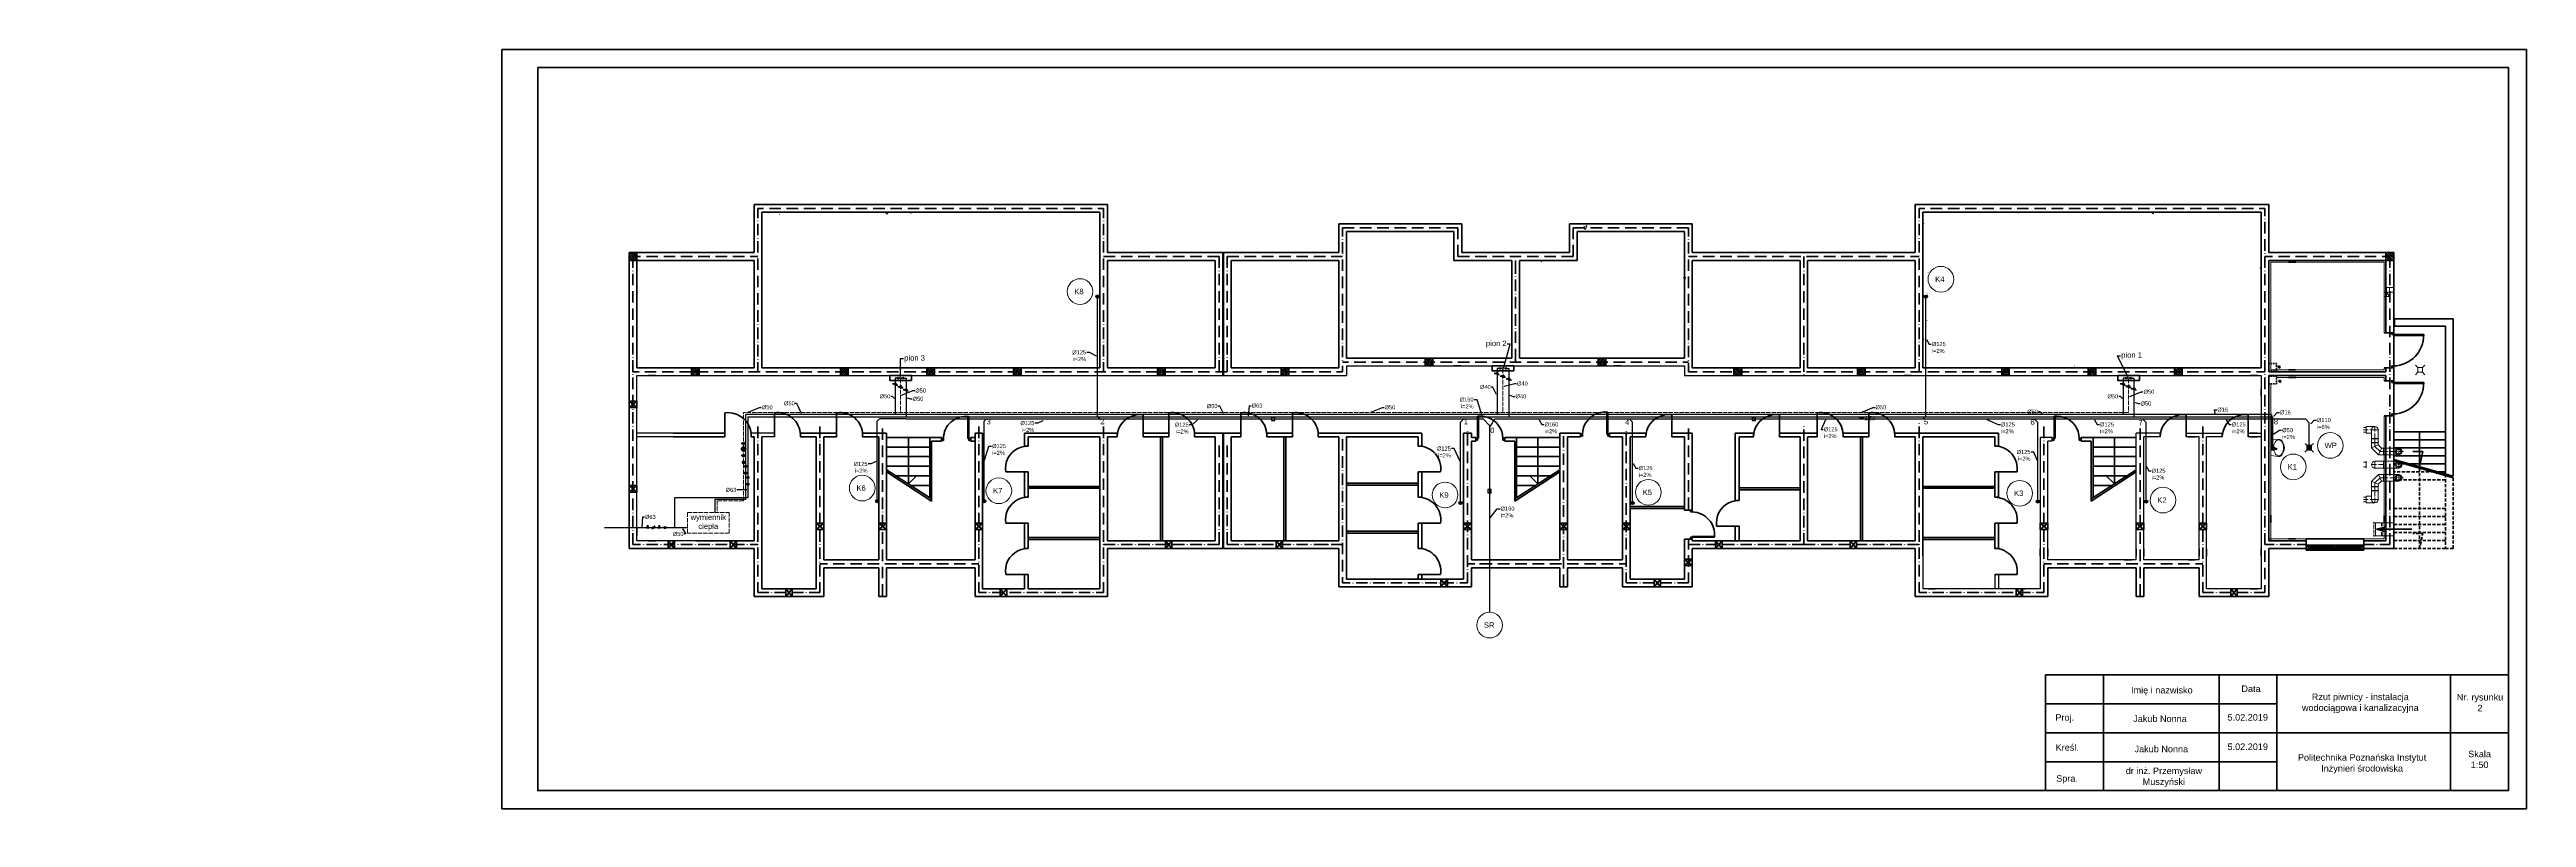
# Model space of a CAD drawing. Header units: millimetres. Extents: x 135 to 13042, y 991 to 8969.
# Drawn here: x 135 to 6986, y 1855 to 3979 of the extents above; entities that cross this region are included whole.
import ezdxf
from ezdxf import colors
from ezdxf.entities.mleader import LeaderData, LeaderLine
from ezdxf.math import Vec2, Vec3

# ---------------------------------------------------------------- set-up
doc = ezdxf.new("R2010")
doc.units = ezdxf.units.MM
doc.linetypes.add('ACAD_ISO02W100', pattern=[15, 12, -3])
for name, color, linetype in [('baterie', 50, 'Continuous'), ('cyrkulacja średnice', 100, 'Continuous'), ('PDF _Geometria', 7, 'Continuous'), ('PDF _Wypełnienia brył', 7, 'Continuous'), ('woda ciepła średnice', 10, 'Continuous'), ('woda zimna średnice', 140, 'Continuous')]:
    doc.layers.add(name, color=color, linetype=linetype)
for name, color, linetype, lineweight in [('cyrkulacja', 100, 'ACAD_ISO02W100', 18), ('woda ciepła', 10, 'Continuous', 18), ('woda zimna', 140, 'Continuous', 18)]:
    doc.layers.add(name, color=color, linetype=linetype, lineweight=lineweight)
doc.layers.add('kanalizacja', color=7, linetype='Continuous', true_color=0xb06239)
doc.layers.add('kanalizacja średnice', color=7, linetype='Continuous', true_color=0xb06239)
doc.styles.add('numery działek', font='arial.ttf', dxfattribs={"height": 15})
doc.styles.get("Standard").update_dxf_attribs({"font": 'arial.ttf'})

msp = doc.modelspace()

# ---------------------------------------------------------------- hatches: boundary and pattern name
at = {"layer": 'baterie', "lineweight": 35}
h = msp.add_hatch(color=256, dxfattribs=at)
h.dxf.hatch_style = 1
h.paths.add_polyline_path([(6286.4, 2876), (6284.7, 2877.4), (6284.7, 2871.9), (6286.8, 2872.7), (6286.7, 2873.3)])
h.paths.add_polyline_path([(6289.3, 2873.6), (6286.4, 2876), (6286.7, 2873.3), (6286.8, 2872.7)])
at = {"layer": 'cyrkulacja', "lineweight": 35}
h = msp.add_hatch(color=256, dxfattribs=at)
h.dxf.hatch_style = 1
edge = h.paths.add_edge_path()
edge.add_arc((2489.2, 3046.2), 3, 0, 360)
h = msp.add_hatch(color=256, dxfattribs=at)
h.dxf.hatch_style = 1
edge = h.paths.add_edge_path()
edge.add_arc((4155.1, 3075.7), 3, 0, 360)
h = msp.add_hatch(color=256, dxfattribs=at)
h.dxf.hatch_style = 1
edge = h.paths.add_edge_path()
edge.add_arc((5885.3, 3047.5), 3, 0, 360)
h = msp.add_hatch(color=256, dxfattribs=at)
h.dxf.hatch_style = 1
h.paths.add_polyline_path([(2049.6, 2871), (2060, 2871), (2054.8, 2880)])
h = msp.add_hatch(color=256, dxfattribs=at)
h.dxf.hatch_style = 1
edge = h.paths.add_edge_path()
edge.add_arc((2054.8, 2889.6), 3, 0, 360)
h = msp.add_hatch(color=256, dxfattribs=at)
h.dxf.hatch_style = 1
edge = h.paths.add_edge_path()
edge.add_arc((2054.8, 2856), 3, 0, 360)
h = msp.add_hatch(color=256, dxfattribs=at)
edge = h.paths.add_edge_path()
edge.add_arc((2054.8, 2837.4), 3, 180, 360)
edge.add_line((2057.8, 2837.4), (2051.8, 2837.4))
at = {"layer": 'kanalizacja', "lineweight": 25}
h = msp.add_hatch(color=256, dxfattribs=at)
h.dxf.hatch_style = 1
h.paths.add_polyline_path([(3034, 3300.2, 0.414214), (3029.5, 3295.7, 0.414214), (3034, 3291.2), (3034, 3295.7)])
h.paths.add_polyline_path([(3034, 3300.2), (3034, 3295.7), (3034, 3291.2, 0.414214), (3038.5, 3295.7, 0.414214)])
h = msp.add_hatch(color=256, dxfattribs=at)
h.dxf.hatch_style = 1
h.paths.add_polyline_path([(5324.5, 3300, 0.414214), (5320.2, 3295.7, 0.414214), (5324.5, 3291.4), (5324.5, 3295.7)])
h.paths.add_polyline_path([(5324.5, 3300), (5324.5, 3295.7), (5324.5, 3291.4, 0.414214), (5328.8, 3295.7, 0.414214)])
h = msp.add_hatch(color=256, dxfattribs=at)
h.dxf.hatch_style = 1
h.paths.add_polyline_path([(2420, 2729.8, 1), (2428.6, 2729.8, 1)])
h = msp.add_hatch(color=256, dxfattribs=at)
h.dxf.hatch_style = 1
h.paths.add_polyline_path([(2716.2, 2729.8, 1), (2724.9, 2729.8, 1)])
h = msp.add_hatch(color=256, dxfattribs=at)
h.dxf.hatch_style = 1
h.paths.add_polyline_path([(4037.6, 2729.3, 0.414214), (4033.2, 2725, 0.414214), (4037.6, 2720.6), (4037.6, 2725)])
h.paths.add_polyline_path([(4037.6, 2729.3), (4037.6, 2725), (4037.6, 2720.6, 0.414214), (4041.9, 2725, 0.414214)])
h = msp.add_hatch(color=256, dxfattribs=at)
h.dxf.hatch_style = 1
h.paths.add_polyline_path([(4513.7, 2729.3, 0.414214), (4509.4, 2725, 0.414214), (4513.7, 2720.6), (4513.7, 2725)])
h.paths.add_polyline_path([(4513.7, 2729.3), (4513.7, 2725), (4513.7, 2720.6, 0.414214), (4518, 2725, 0.414214)])
h = msp.add_hatch(color=256, dxfattribs=at)
h.dxf.hatch_style = 1
h.paths.add_polyline_path([(5634.3, 2733.3, 0.414214), (5630, 2729, 0.414214), (5634.3, 2724.7), (5634.3, 2729)])
h.paths.add_polyline_path([(5634.3, 2733.3), (5634.3, 2729), (5634.3, 2724.7, 0.414214), (5638.6, 2729, 0.414214)])
h = msp.add_hatch(color=256, dxfattribs=at)
h.dxf.hatch_style = 1
h.paths.add_polyline_path([(5933.9, 2733.3, 0.414214), (5929.6, 2729, 0.414214), (5933.9, 2724.7), (5933.9, 2729)])
h.paths.add_polyline_path([(5933.9, 2733.3), (5933.9, 2729), (5933.9, 2724.7, 0.414214), (5938.2, 2729, 0.414214)])
at = {"layer": 'PDF _Wypełnienia brył', "transparency": 33554559}
msp.add_hatch(color=256, dxfattribs=at).paths.add_polyline_path([(4874.6, 2746.2), (4874.9, 2745.8), (4875.3, 2745.8), (4876.1, 2746.2), (4876.4, 2746.2)])
at = {"layer": 'woda ciepła', "lineweight": 25}
h = msp.add_hatch(color=256, dxfattribs=at)
h.dxf.hatch_style = 1
edge = h.paths.add_edge_path()
edge.add_arc((4138.8, 3083), 3, 0, 360)
h = msp.add_hatch(color=256, dxfattribs=at)
h.dxf.hatch_style = 1
edge = h.paths.add_edge_path()
edge.add_arc((2474.2, 3054.2), 3, 0, 360)
h = msp.add_hatch(color=256, dxfattribs=at)
h.dxf.hatch_style = 1
edge = h.paths.add_edge_path()
edge.add_arc((5870.3, 3054.2), 3, 0, 360)
h = msp.add_hatch(color=256, dxfattribs=at)
h.dxf.hatch_style = 1
edge = h.paths.add_edge_path()
edge.add_arc((2060.8, 2826.1), 3, 0, 360)
h = msp.add_hatch(color=256, dxfattribs=at)
edge = h.paths.add_edge_path()
edge.add_arc((2060.8, 2807.6), 3, 180, 360)
edge.add_line((2063.8, 2807.6), (2057.8, 2807.6))
at = {"layer": 'woda zimna', "lineweight": 25}
h = msp.add_hatch(color=256, dxfattribs=at)
h.dxf.hatch_style = 1
edge = h.paths.add_edge_path()
edge.add_arc((2504.3, 3037.8), 3, 0, 360)
h = msp.add_hatch(color=256, dxfattribs=at)
h.dxf.hatch_style = 1
edge = h.paths.add_edge_path()
edge.add_arc((4171.4, 3068), 3, 0, 360)
h = msp.add_hatch(color=256, dxfattribs=at)
h.dxf.hatch_style = 1
edge = h.paths.add_edge_path()
edge.add_arc((5900.3, 3040.5), 3, 0, 360)
h = msp.add_hatch(color=256, dxfattribs=at)
h.dxf.hatch_style = 1
edge = h.paths.add_edge_path()
edge.add_arc((2066.8, 2795.3), 3, 0, 360)
h = msp.add_hatch(color=256, dxfattribs=at)
edge = h.paths.add_edge_path()
edge.add_arc((2066.8, 2776.8), 3, 180, 360)
edge.add_line((2069.8, 2776.8), (2063.8, 2776.8))
h = msp.add_hatch(color=256, dxfattribs=at)
h.dxf.hatch_style = 1
edge = h.paths.add_edge_path()
edge.add_arc((1789.6, 2657.2), 3, 0, 360)
h = msp.add_hatch(color=256, dxfattribs=at)
h.dxf.hatch_style = 1
edge = h.paths.add_edge_path()
edge.add_arc((1821.6, 2657.2), 3, 0, 360)
h = msp.add_hatch(color=256, dxfattribs=at)
edge = h.paths.add_edge_path()
edge.add_arc((1837.6, 2657.2), 3, 180, 360)
edge.add_line((1840.6, 2657.2), (1834.6, 2657.2))

# ---------------------------------------------------------------- linework, layer by layer
for p, q in [((3722.3, 3103.9), (4657.5, 3103.9)), ((3722.3, 3103.9), (3722.3, 3077.3)), ((4657.5, 3103.9), (4657.5, 3077.3)), ((1759.3, 3077.3), (3722.3, 3077.3)), ((1759.3, 2620.2), (1759.3, 3077.3)), ((4657.5, 3077.3), (6251.8, 3077.3)), ((5915.3, 3077.3), (5870.3, 3077.3)), ((6251.8, 3077.3), (6251.8, 2487.4)), ((1861.3, 2917.9), (1759.3, 2917.9)), ((1789.7, 2907.4), (1759.3, 2907.4)), ((1861.3, 2907.4), (1789.7, 2907.4)), ((2140.3, 2917.9), (2076.1, 2917.9)), ((2076.1, 2907.4), (2076.1, 2917.9)), ((2076.1, 2907.4), (2076.1, 2913.3)), ((2140.3, 2907.4), (2105.1, 2907.4)), ((5640.6, 2906.3), (5640.6, 2487.4)), ((5674, 2906.3), (5640.6, 2906.3)), ((5662, 2567.3), (5662, 2895.8)), ((5674, 2895.8), (5662, 2895.8)), ((5674, 2903.7), (5674, 2906.3)), ((5674, 2898.4), (5674, 2903.7)), ((5674, 2895.8), (5674, 2898.4)), ((5906.5, 2567.3), (5906.5, 2917.9)), ((5972.8, 2917.9), (5906.5, 2917.9)), ((5927.5, 2567.3), (5927.5, 2907.4)), ((5972.8, 2907.4), (5927.5, 2907.4)), ((5972.8, 2907.4), (5972.8, 2917.9)), ((6044.5, 2917.9), (6144.6, 2917.9)), ((6080.1, 2907.4), (6044.5, 2907.4)), ((6080.1, 2567.3), (6080.1, 2907.4)), ((6101.1, 2487.4), (6101.1, 2907.4)), ((6144.6, 2907.4), (6101.1, 2907.4)), ((6144.6, 2907.4), (6144.6, 2917.9)), ((6216.2, 2917.9), (6251.8, 2917.9)), ((6251.8, 2907.4), (6216.2, 2907.4)), ((1924.3, 2620.2), (1759.3, 2620.2)), ((5316.7, 2588.3), (5316.7, 2487.4)), ((5906.5, 2567.3), (5662, 2567.3)), ((6080.1, 2567.3), (5927.5, 2567.3)), ((5640.6, 2487.4), (5316.7, 2487.4)), ((5515, 2527.2), (5515, 2487.4)), ((5525.5, 2527.2), (5525.5, 2487.4)), ((6251.8, 2487.4), (6101.1, 2487.4))]:
    msp.add_line(p, q)
at = {"lineweight": 35}
for p, q in [((4169.8, 3103.9), (4124.8, 3103.9)), ((2504.2, 3077.3), (2459.2, 3077.3))]:
    msp.add_line(p, q, dxfattribs=at)
at = {"linetype": 'ByBlock', "lineweight": 70}
for p, q in [((6135.8, 2169.2), (6135.8, 2249.2)), ((6295.8, 2089.2), (6295.8, 2249.2)), ((6295.8, 2249.2), (6295.8, 1929.2)), ((5815.8, 2169.2), (6135.8, 2169.2)), ((5815.8, 2169.2), (5815.8, 2089.2)), ((6135.8, 2169.2), (6295.8, 2169.2)), ((6135.8, 2169.2), (6135.8, 1929.2)), ((6775.8, 2169.2), (6775.8, 1929.2)), ((5815.8, 2089.2), (5655.8, 2089.2)), ((5815.8, 2089.2), (5815.8, 2009.2)), ((5815.8, 2089.2), (6935.8, 2089.2)), ((5815.8, 2009.2), (5655.8, 2009.2)), ((5815.8, 2009.2), (5815.8, 1929.2)), ((5815.8, 2009.2), (6295.8, 2009.2))]:
    msp.add_line(p, q, dxfattribs=at)
for points in [[(1385.8, 3979.2), (6985.8, 3979.2), (6985.8, 1879.2), (1385.8, 1879.2)], [(5655.8, 2249.2), (6935.8, 2249.2), (6935.8, 1929.2), (5655.8, 1929.2)], [(5655.8, 2249.2), (5815.8, 2249.2), (5815.8, 2169.2), (5655.8, 2169.2)]]:
    msp.add_lwpolyline(points, close=True, dxfattribs=at)
at = {"linetype": 'ByBlock', "lineweight": 35}
msp.add_lwpolyline([(1485.8, 3929.2), (1485.8, 1929.2), (6935.8, 1929.2), (6935.8, 3929.2)], close=True, dxfattribs=at)
at = {"lineweight": 35}
for points in [[(4184.8, 3103.9), (4124.8, 3103.9), (4124.8, 3090.4), (4184.8, 3090.4)], [(2519.2, 3077.3), (2459.2, 3077.3), (2459.2, 3063.8), (2519.2, 3063.8)], [(5855.3, 3077.3), (5915.3, 3077.3), (5915.3, 3063.8), (5855.3, 3063.8)]]:
    msp.add_lwpolyline(points, close=True, dxfattribs=at)
at = {"linetype": 'ByBlock', "lineweight": 70}
msp.add_lwpolyline([(6775.8, 2169.2), (6775.8, 2249.2), (6935.8, 2249.2), (6935.8, 2169.2)], dxfattribs=at)
at = {"layer": 'baterie', "lineweight": 35}
for p, q in [((6284.7, 2871.9), (6284.7, 2877.4)), ((6284.7, 2877.4), (6291.1, 2872)), ((6284.7, 2871.9), (6289.3, 2873.6))]:
    msp.add_line(p, q, dxfattribs=at)
at = {"layer": 'cyrkulacja'}
for p, q in [((4155.1, 3094.6), (4155.1, 2975.3)), ((2489.2, 3068), (2489.2, 2975.3)), ((5885.3, 3068), (5885.3, 2975.3)), ((5885.3, 2975.3), (2054.8, 2975.3)), ((2054.8, 2730.8), (2054.8, 2975.3)), ((2054.8, 2730.8), (1981.4, 2730.8)), ((1981.4, 2730.8), (1981.4, 2698.7))]:
    msp.add_line(p, q, dxfattribs=at)
at = {"layer": 'cyrkulacja', "lineweight": 35}
for p, q in [((2483.2, 3044.2), (2483.2, 3048.2)), ((2486.2, 3046.2), (2483.2, 3046.2)), ((2489.2, 3043.2), (2495.2, 3043.2)), ((2494.3, 3044.7), (2494.3, 3041.7)), ((4149.1, 3073.7), (4149.1, 3077.7)), ((4152.1, 3075.7), (4149.1, 3075.7)), ((4155.1, 3072.7), (4161.1, 3072.7)), ((4160.1, 3074.2), (4160.1, 3071.2)), ((5879.3, 3045.5), (5879.3, 3049.5)), ((5882.3, 3047.5), (5879.3, 3047.5)), ((5885.3, 3044.5), (5891.3, 3044.5)), ((5890.3, 3046), (5890.3, 3043)), ((2054.8, 2880), (2049.6, 2871)), ((2049.8, 2887.6), (2049.8, 2891.6)), ((2051.8, 2889.6), (2049.8, 2889.6)), ((2060, 2871), (2054.8, 2880)), ((2049.6, 2871), (2060, 2871)), ((2049.8, 2854), (2049.8, 2858)), ((2051.8, 2856), (2049.8, 2856)), ((2051.8, 2837.4), (2057.8, 2837.4))]:
    msp.add_line(p, q, dxfattribs=at)
at = {"layer": 'cyrkulacja', "color": 0}
msp.add_lwpolyline([(1900.2, 2698.7), (2015.1, 2698.7), (2015.1, 2641.1), (1900.2, 2641.1)], close=True, dxfattribs=at)
at = {"layer": 'cyrkulacja', "linetype": 'Continuous'}
for centre in [(4155.1, 3097.1), (2489.2, 3070.5), (5885.3, 3070.5)]:
    msp.add_circle(centre, 2.52, dxfattribs=at)
at = {"layer": 'cyrkulacja', "lineweight": 35}
for centre in [(2489.2, 3046.2), (4155.1, 3075.7), (5885.3, 3047.5), (2054.8, 2889.6), (2054.8, 2856)]:
    msp.add_circle(centre, 3, dxfattribs=at)
at = {"layer": 'cyrkulacja', "linetype": 'ByBlock', "lineweight": 35}
msp.add_circle((2054.8, 2874), 6, dxfattribs=at)
at = {"layer": 'cyrkulacja', "linetype": 'Continuous', "lineweight": 35}
msp.add_circle((2054.8, 2837.4), 3, dxfattribs=at)
at = {"layer": 'cyrkulacja', "lineweight": 35}
msp.add_arc((2054.8, 2837.4), 3, 180, 0, dxfattribs=at)
at = {"layer": 'kanalizacja', "lineweight": 25}
for p, q in [((3034, 2964.3), (3034, 3295.7)), ((5324.5, 2965.2), (5324.5, 3295.7)), ((2424.3, 2951), (2430.6, 2957.3)), ((2424.3, 2729.8), (2424.3, 2951)), ((2504.3, 2957.3), (2430.6, 2957.3)), ((2504.3, 2957.3), (4100.4, 2957.3)), ((2720.6, 2951), (2726.8, 2957.3)), ((2720.6, 2729.8), (2720.6, 2951)), ((3034, 2964.3), (3041, 2957.3)), ((4037.6, 2948.1), (4046.8, 2957.3)), ((4037.6, 2725), (4037.6, 2948.1)), ((4100.4, 2957.3), (4118.2, 2939.6)), ((4124.9, 2944.9), (4132.1, 2957.3)), ((4132.1, 2957.3), (6374.3, 2957.3)), ((4513.7, 2948.1), (4504.5, 2957.3)), ((4513.7, 2725), (4513.7, 2948.1)), ((5324.5, 2965.2), (5316.6, 2957.3)), ((5634.3, 2947.6), (5624.6, 2957.3)), ((5634.3, 2729), (5634.3, 2947.6)), ((5933.9, 2947.6), (5924.2, 2957.3)), ((5933.9, 2729), (5933.9, 2947.6)), ((6282.4, 2957.3), (6282.4, 2884.3)), ((6374.3, 2957.3), (6384.9, 2946.7)), ((6384.9, 2884.5), (6384.9, 2946.7)), ((4118.2, 2933.2), (4124.9, 2944.9)), ((4118.2, 2939.6), (4118.2, 2422.5)), ((6292.3, 2874.3), (6282.4, 2884.3))]:
    msp.add_line(p, q, dxfattribs=at)
at = {"layer": 'kanalizacja', "linetype": 'ByBlock', "lineweight": 25}
for points in [[(3514.9, 2952.7), (3524.1, 2952.7), (3524.1, 2961.9), (3514.9, 2961.9)], [(4844, 2952.7), (4853.2, 2952.7), (4853.2, 2961.9), (4844, 2961.9)], [(4113.6, 2753.3), (4122.8, 2753.3), (4122.8, 2762.5), (4113.6, 2762.5)]]:
    msp.add_lwpolyline(points, close=True, dxfattribs=at)
at = {"layer": 'kanalizacja', "lineweight": 25}
for centre, radius in [((3034, 3295.7), 4.52), ((5324.5, 3295.7), 4.32), ((6292.3, 2874.3), 2.5), ((2424.3, 2729.8), 4.32), ((2720.6, 2729.8), 4.32), ((4037.6, 2725), 4.32), ((4513.7, 2725), 4.32), ((5634.3, 2729), 4.32), ((5933.9, 2729), 4.32)]:
    msp.add_circle(centre, radius, dxfattribs=at)
at = {"layer": 'PDF _Geometria', "lineweight": 40}
for p, q in [((3061.6, 3550.1), (2083.7, 3550.1)), ((2083.7, 3550.1), (2083.7, 3417.4)), ((3040.2, 3529.1), (2105.1, 3529.1)), ((2105.1, 3529.1), (2105.1, 3098.6)), ((3040.2, 3098.6), (3040.2, 3529.1)), ((3061.6, 3417.4), (3061.6, 3550.1)), ((4041, 3497.2), (3700.9, 3497.2)), ((3700.9, 3497.2), (3700.9, 3417.4)), ((4041, 3417.4), (4041, 3497.2)), ((4678.8, 3497.2), (4338.7, 3497.2)), ((4338.7, 3497.2), (4338.7, 3417.4)), ((4678.8, 3417.4), (4678.8, 3497.2)), ((6273.2, 3550.1), (5295.3, 3550.1)), ((5295.3, 3550.1), (5295.3, 3417.4)), ((5316.7, 3098.6), (5316.7, 3529.1)), ((5316.7, 3529.1), (6251.8, 3529.1)), ((6251.8, 3529.1), (6251.8, 3098.6)), ((6273.2, 3417.4), (6273.2, 3550.1)), ((3722.3, 3125.3), (3722.3, 3475.9)), ((3722.3, 3475.9), (4019.6, 3475.9)), ((4019.6, 3475.9), (4019.6, 3396)), ((4657.5, 3475.9), (4360.1, 3475.9)), ((4360.1, 3475.9), (4360.1, 3396)), ((4657.5, 3125.3), (4657.5, 3475.9)), ((2083.7, 3417.4), (1738.3, 3417.4)), ((1738.3, 3417.4), (1738.3, 2599.2)), ((1759.3, 3098.6), (1759.3, 3396)), ((1759.3, 3396), (2083.7, 3396)), ((2083.7, 3396), (2083.7, 3098.6)), ((3369.8, 3417.4), (3061.6, 3417.4)), ((3380.3, 3417.4), (3061.6, 3417.4)), ((3061.6, 3098.6), (3061.6, 3396)), ((3061.6, 3396), (3358.9, 3396)), ((3358.9, 3396), (3061.6, 3396)), ((3358.9, 3396), (3358.9, 3098.6)), ((3380.3, 3077.3), (3380.3, 3417.4)), ((3382.2, 3417.4), (3380.3, 3417.4)), ((3382.2, 3077.3), (3382.2, 3417.4)), ((3700.9, 3417.4), (3382.2, 3417.4)), ((3700.9, 3396), (3403.2, 3396)), ((3403.2, 3396), (3403.2, 3098.6)), ((3700.9, 3098.6), (3700.9, 3396)), ((4019.6, 3396), (4179.4, 3396)), ((4338.7, 3417.4), (4041, 3417.4)), ((4179.4, 3396), (4179.4, 3125.3)), ((4360.1, 3396), (4200.4, 3396)), ((4200.4, 3396), (4200.4, 3125.3)), ((5295.3, 3417.4), (4678.8, 3417.4)), ((4678.8, 3098.6), (4678.8, 3396)), ((4678.8, 3396), (4976.6, 3396)), ((4976.6, 3396), (4976.6, 3098.6)), ((4997.6, 3396), (4997.6, 3098.6)), ((5295.3, 3396), (4997.6, 3396)), ((5295.3, 3098.6), (5295.3, 3396)), ((6618.6, 3417.4), (6273.2, 3417.4)), ((6597.2, 3396), (6273.2, 3396)), ((6273.2, 3396), (6273.2, 3087.8)), ((6597.2, 3195.8), (6597.2, 3396)), ((6618.6, 3234.7), (6618.6, 3417.4)), ((6618.6, 3195.8), (6618.6, 3234.7)), ((6620.4, 3213.8), (6620.4, 3234.7)), ((6620.4, 3234.7), (6783.2, 3234.7)), ((6783.2, 3234.7), (6783.2, 2799)), ((6591.9, 3195.8), (6618.6, 3195.8)), ((6762.1, 3213.8), (6620.4, 3213.8)), ((6762.1, 2805), (6762.1, 3213.8)), ((2083.7, 3098.6), (1759.3, 3098.6)), ((2105.1, 3098.6), (3040.2, 3098.6)), ((3358.9, 3098.6), (3061.6, 3098.6)), ((3380.3, 3098.6), (3382.2, 3098.6)), ((3403.2, 3098.6), (3700.9, 3098.6)), ((4179.4, 3125.3), (3722.3, 3125.3)), ((4200.4, 3125.3), (4657.5, 3125.3)), ((4976.6, 3098.6), (4678.8, 3098.6)), ((4997.6, 3098.6), (5295.3, 3098.6)), ((6251.8, 3098.6), (5316.7, 3098.6)), ((6273.2, 3087.8), (6597.2, 3087.8)), ((6618.6, 3098.6), (6591.9, 3098.6)), ((6597.2, 3087.8), (6597.2, 3098.6)), ((6618.6, 3063), (6618.6, 3098.6)), ((6273.2, 3077.3), (6597.2, 3077.3)), ((6273.2, 3064.1), (6273.2, 3077.3)), ((6273.2, 3077.3), (6273.2, 2917.9)), ((6591.9, 3063), (6618.6, 3063)), ((6597.2, 3077.3), (6597.2, 3063)), ((6618.6, 2965.5), (6591.9, 2965.5)), ((6597.2, 2620.2), (6597.2, 2965.5)), ((6618.6, 2599.2), (6618.6, 2965.5)), ((1861.3, 2917.9), (2003.1, 2917.9)), ((2003.1, 2907.4), (1861.3, 2907.4)), ((2003.1, 2907.4), (1924.3, 2907.4)), ((2003.1, 2917.9), (2003.1, 2907.4)), ((2083.7, 2907.4), (2076.1, 2907.4)), ((2083.7, 2620.2), (2083.7, 2907.4)), ((2211.9, 2907.4), (2211.9, 2917.9)), ((2211.9, 2917.9), (2312, 2917.9)), ((2255.4, 2907.4), (2211.9, 2907.4)), ((2255.4, 2520.8), (2255.4, 2907.4)), ((2312, 2907.4), (2276.8, 2907.4)), ((2276.8, 2907.4), (2276.8, 2567.3)), ((2312, 2917.9), (2312, 2907.4)), ((2384, 2907.4), (2384, 2917.9)), ((2384, 2917.9), (2450.4, 2917.9)), ((2429, 2907.4), (2384, 2907.4)), ((2429, 2567.3), (2429, 2907.4)), ((2450.4, 2917.9), (2450.4, 2567.3)), ((2602.3, 2906.3), (2569.6, 2906.3)), ((2569.6, 2906.3), (2569.6, 2739.8)), ((2574.9, 2730), (2574.9, 2895.8)), ((2574.9, 2895.8), (2602.3, 2895.8)), ((2602.3, 2895.8), (2602.3, 2906.3)), ((2694.9, 2906.3), (2682.9, 2906.3)), ((2682.9, 2906.3), (2682.9, 2895.8)), ((2682.9, 2895.8), (2694.9, 2895.8)), ((2694.9, 2567.3), (2694.9, 2917.9)), ((2694.9, 2917.9), (2715.9, 2917.9)), ((2715.9, 2917.9), (2715.9, 2487.4)), ((2831.4, 2882.3), (2831.4, 2917.9)), ((2831.4, 2917.9), (3088.2, 2917.9)), ((2841.9, 2882.3), (2831.4, 2882.3)), ((3040.2, 2907.4), (2841.9, 2907.4)), ((2841.9, 2907.4), (2841.9, 2882.3)), ((3040.2, 2487.4), (3040.2, 2907.4)), ((3088.2, 2907.4), (3061.6, 2907.4)), ((3061.6, 2907.4), (3061.6, 2620.2)), ((3088.2, 2917.9), (3088.2, 2907.4)), ((3230.7, 2917.9), (3159.8, 2917.9)), ((3159.8, 2917.9), (3159.8, 2907.4)), ((3159.8, 2907.4), (3230.7, 2907.4)), ((3207.5, 2907.4), (3207.5, 2620.2)), ((3213.1, 2907.4), (3213.1, 2620.2)), ((3230.7, 2907.4), (3230.7, 2917.9)), ((3302.3, 2907.4), (3302.3, 2917.9)), ((3302.3, 2917.9), (3429.8, 2917.9)), ((3358.9, 2907.4), (3302.3, 2907.4)), ((3358.9, 2620.2), (3358.9, 2907.4)), ((3380.3, 2599.2), (3380.3, 2917.9)), ((3382.2, 2599.2), (3382.2, 2917.9)), ((3429.8, 2907.4), (3403.2, 2907.4)), ((3403.2, 2907.4), (3403.2, 2620.2)), ((3429.8, 2917.9), (3429.8, 2907.4)), ((3572.7, 2917.9), (3501.8, 2917.9)), ((3501.8, 2917.9), (3501.8, 2907.4)), ((3501.8, 2907.4), (3572.7, 2907.4)), ((3549.4, 2907.4), (3549.4, 2620.2)), ((3554.7, 2907.4), (3554.7, 2620.2)), ((3572.7, 2907.4), (3572.7, 2917.9)), ((3644.3, 2907.4), (3644.3, 2917.9)), ((3644.3, 2917.9), (3931.1, 2917.9)), ((3700.9, 2907.4), (3644.3, 2907.4)), ((3700.9, 2620.2), (3700.9, 2907.4)), ((3920.6, 2907.4), (3722.3, 2907.4)), ((3722.3, 2907.4), (3722.3, 2514.1)), ((3920.6, 2882.3), (3920.6, 2907.4)), ((3931.1, 2882.3), (3920.6, 2882.3)), ((3931.1, 2917.9), (3931.1, 2882.3)), ((4046.3, 2514.1), (4046.3, 2917.9)), ((4046.3, 2917.9), (4067.6, 2917.9)), ((4067.6, 2917.9), (4067.6, 2906.3)), ((4067.6, 2906.3), (4079.6, 2906.3)), ((4079.6, 2895.8), (4067.6, 2895.8)), ((4067.6, 2895.8), (4067.6, 2567.3)), ((4079.6, 2906.3), (4079.6, 2895.8)), ((4160.3, 2895.8), (4160.3, 2906.3)), ((4160.3, 2906.3), (4192.9, 2906.3)), ((4187.6, 2895.8), (4160.3, 2895.8)), ((4187.6, 2730), (4187.6, 2895.8)), ((4192.9, 2906.3), (4192.9, 2739.8)), ((4312.1, 2567.3), (4312.1, 2917.9)), ((4312.1, 2917.9), (4369.5, 2917.9)), ((4369.5, 2907.4), (4333.5, 2907.4)), ((4333.5, 2907.4), (4333.5, 2567.3)), ((4369.5, 2917.9), (4369.5, 2907.4)), ((4450.1, 2907.4), (4450.1, 2917.9)), ((4450.1, 2917.9), (4550.2, 2917.9)), ((4485.7, 2907.4), (4450.1, 2907.4)), ((4485.7, 2567.3), (4485.7, 2907.4)), ((4550.2, 2907.4), (4507.1, 2907.4)), ((4507.1, 2907.4), (4507.1, 2514.1)), ((4550.2, 2917.9), (4550.2, 2907.4)), ((4622.2, 2907.4), (4622.2, 2917.9)), ((4622.2, 2917.9), (4678.8, 2917.9)), ((4657.5, 2907.4), (4622.2, 2907.4)), ((4657.5, 2705.3), (4657.5, 2907.4)), ((4678.8, 2917.9), (4678.8, 2705.3)), ((4797.3, 2731.9), (4797.3, 2917.9)), ((4797.3, 2917.9), (4847.9, 2917.9)), ((4847.9, 2907.4), (4808.2, 2907.4)), ((4808.2, 2907.4), (4808.2, 2731.9)), ((4847.9, 2917.9), (4847.9, 2907.4)), ((5024.2, 2917.9), (4919.6, 2917.9)), ((4919.6, 2917.9), (4919.6, 2907.4)), ((4919.6, 2907.4), (4976.6, 2907.4)), ((4976.6, 2907.4), (4976.6, 2620.2)), ((4997.6, 2620.2), (4997.6, 2907.4)), ((4997.6, 2907.4), (5024.2, 2907.4)), ((5024.2, 2907.4), (5024.2, 2917.9)), ((5095.8, 2907.4), (5095.8, 2917.9)), ((5095.8, 2917.9), (5166.7, 2917.9)), ((5166.7, 2907.4), (5095.8, 2907.4)), ((5143.8, 2907.4), (5143.8, 2620.2)), ((5149, 2907.4), (5149, 2620.2)), ((5166.7, 2917.9), (5166.7, 2907.4)), ((5525.5, 2917.9), (5238.7, 2917.9)), ((5238.7, 2917.9), (5238.7, 2907.4)), ((5238.7, 2907.4), (5295.3, 2907.4)), ((5295.3, 2907.4), (5295.3, 2620.2)), ((5316.7, 2589.1), (5316.7, 2907.4)), ((5316.7, 2907.4), (5515, 2907.4)), ((5515, 2907.4), (5515, 2882.3)), ((5515, 2882.3), (5525.5, 2882.3)), ((5525.5, 2882.3), (5525.5, 2917.9)), ((5754.6, 2895.8), (5754.6, 2906.3)), ((5754.6, 2906.3), (5787.2, 2906.3)), ((5782, 2895.8), (5754.6, 2895.8)), ((5782, 2730), (5782, 2895.8)), ((5787.2, 2906.3), (5787.2, 2739.8)), ((6273.2, 2917.9), (6273.2, 2620.2)), ((2841.9, 2810.7), (2831.4, 2810.7)), ((2831.4, 2810.7), (2831.4, 2740.9)), ((2841.9, 2740.9), (2841.9, 2810.7)), ((3920.6, 2740.9), (3920.6, 2810.7)), ((3920.6, 2810.7), (3931.1, 2810.7)), ((3931.1, 2810.7), (3931.1, 2740.9)), ((5515, 2740.9), (5515, 2810.7)), ((5515, 2810.7), (5525.5, 2810.7)), ((5525.5, 2810.7), (5525.5, 2740.9)), ((2831.4, 2740.9), (2841.9, 2740.9)), ((3040.2, 2770.9), (2841.9, 2770.9)), ((3040.2, 2765.7), (2841.9, 2765.7)), ((3722.3, 2779.5), (3920.6, 2779.5)), ((3722.3, 2774.3), (3920.6, 2774.3)), ((3931.1, 2740.9), (3920.6, 2740.9)), ((4976.6, 2766.4), (4808.2, 2766.4)), ((4976.6, 2761.2), (4808.2, 2761.2)), ((5316.7, 2770.9), (5515, 2770.9)), ((5316.7, 2765.7), (5515, 2765.7)), ((5525.5, 2740.9), (5515, 2740.9)), ((4507.1, 2715), (4657.5, 2715)), ((4507.1, 2709.8), (4657.5, 2709.8)), ((4678.8, 2705.3), (4657.5, 2705.3)), ((4808.2, 2731.9), (4797.3, 2731.9)), ((1924.3, 2620.2), (2083.7, 2620.2)), ((2105.1, 2487.4), (2105.1, 2620.2)), ((2841.9, 2668.9), (2831.4, 2668.9)), ((2831.4, 2668.9), (2831.4, 2599.2)), ((2841.9, 2599.2), (2841.9, 2668.9)), ((2841.9, 2629.2), (3040.2, 2629.2)), ((2841.9, 2623.9), (3040.2, 2623.9)), ((3061.6, 2620.2), (3358.9, 2620.2)), ((3403.2, 2620.2), (3700.9, 2620.2)), ((3920.6, 2646.8), (3722.3, 2646.8)), ((3920.6, 2641.6), (3722.3, 2641.6)), ((3920.6, 2599.2), (3920.6, 2668.9)), ((3920.6, 2668.9), (3931.1, 2668.9)), ((3931.1, 2668.9), (3931.1, 2599.2)), ((4678.8, 2624.7), (4657.5, 2624.7)), ((4657.5, 2624.7), (4657.5, 2514.1)), ((4678.8, 2620.2), (4678.8, 2624.7)), ((4976.6, 2620.2), (4678.8, 2620.2)), ((4808.2, 2660.3), (4797.3, 2660.3)), ((4797.3, 2660.3), (4797.3, 2620.2)), ((4808.2, 2620.2), (4808.2, 2660.3)), ((5295.3, 2620.2), (4997.6, 2620.2)), ((5515, 2629.2), (5316.7, 2629.2)), ((5515, 2623.9), (5316.7, 2623.9)), ((5515, 2599.2), (5515, 2668.9)), ((5515, 2668.9), (5525.5, 2668.9)), ((5525.5, 2668.9), (5525.5, 2599.2)), ((6273.2, 2620.2), (6376.7, 2620.2)), ((6536, 2620.2), (6597.2, 2620.2)), ((6571.3, 2652), (6593.8, 2658.4)), ((6669.1, 2652), (6571.3, 2652)), ((6571.3, 2652), (6593.8, 2645.7)), ((1738.3, 2599.2), (2083.7, 2599.2)), ((2083.7, 2599.2), (2083.7, 2466.1)), ((2255.4, 2567.3), (2255.4, 2487.4)), ((2276.8, 2567.3), (2429, 2567.3)), ((2276.8, 2466.1), (2276.8, 2545.9)), ((2276.8, 2545.9), (2429, 2545.9)), ((2429, 2487.4), (2429, 2545.9)), ((2429, 2545.9), (2429, 2466.1)), ((2450.4, 2567.3), (2694.9, 2567.3)), ((2450.4, 2466.1), (2450.4, 2545.9)), ((2450.4, 2545.9), (2694.9, 2545.9)), ((2694.9, 2545.9), (2694.9, 2466.1)), ((2831.4, 2599.2), (2841.9, 2599.2)), ((3061.6, 2466.1), (3061.6, 2599.2)), ((3061.6, 2599.2), (3369.8, 2599.2)), ((3061.6, 2599.2), (3380.3, 2599.2)), ((3700.9, 2599.2), (3382.2, 2599.2)), ((3700.9, 2492.7), (3700.9, 2599.2)), ((3931.1, 2599.2), (3920.6, 2599.2)), ((4067.6, 2567.3), (4312.1, 2567.3)), ((4312.1, 2545.9), (4067.6, 2545.9)), ((4067.6, 2545.9), (4067.6, 2492.7)), ((4312.1, 2492.7), (4312.1, 2545.9)), ((4333.5, 2567.3), (4485.7, 2567.3)), ((4485.7, 2545.9), (4333.5, 2545.9)), ((4333.5, 2545.9), (4333.5, 2492.7)), ((4485.7, 2492.7), (4485.7, 2545.9)), ((4507.1, 2514.1), (4507.1, 2545.9)), ((5295.3, 2599.2), (4678.8, 2599.2)), ((4678.8, 2599.2), (4678.8, 2492.7)), ((5295.3, 2466.1), (5295.3, 2599.2)), ((5525.5, 2599.2), (5515, 2599.2)), ((5906.5, 2545.9), (5662, 2545.9)), ((5662, 2545.9), (5662, 2466.1)), ((5906.5, 2466.1), (5906.5, 2545.9)), ((5927.5, 2545.9), (6080.1, 2545.9)), ((5927.5, 2487.4), (5927.5, 2545.9)), ((5927.5, 2545.9), (5927.5, 2466.1)), ((6080.1, 2487.4), (6080.1, 2545.9)), ((6080.1, 2545.9), (6080.1, 2466.1)), ((6273.2, 2487.4), (6273.2, 2599.2)), ((6273.2, 2466.1), (6273.2, 2599.2)), ((6273.2, 2599.2), (6376.7, 2599.2)), ((6536, 2599.2), (6618.6, 2599.2)), ((2255.4, 2487.4), (2105.1, 2487.4)), ((2715.9, 2487.4), (2831.4, 2487.4)), ((2831.4, 2487.4), (2831.4, 2527.2)), ((2831.4, 2527.2), (2841.9, 2527.2)), ((2841.9, 2527.2), (2841.9, 2487.4)), ((2841.9, 2487.4), (3040.2, 2487.4)), ((4067.6, 2492.7), (3700.9, 2492.7)), ((3722.3, 2514.1), (4046.3, 2514.1)), ((3920.6, 2514.1), (3920.6, 2527.2)), ((3920.6, 2527.2), (3931.1, 2527.2)), ((3931.1, 2527.2), (3931.1, 2514.1)), ((4333.5, 2492.7), (4312.1, 2492.7)), ((4678.8, 2492.7), (4485.7, 2492.7)), ((4657.5, 2514.1), (4507.1, 2514.1)), ((2083.7, 2466.1), (2276.8, 2466.1)), ((2429, 2466.1), (2450.4, 2466.1)), ((2694.9, 2466.1), (3061.6, 2466.1)), ((5662, 2466.1), (5295.3, 2466.1)), ((5927.5, 2466.1), (5906.5, 2466.1)), ((6080.1, 2466.1), (6273.2, 2466.1))]:
    msp.add_line(p, q, dxfattribs=at)
at = {"layer": 'PDF _Geometria', "lineweight": 35}
for p, q in [((2094.2, 3513), (2094.2, 3539.6)), ((2094.2, 3539.6), (2110.3, 3539.6)), ((2094.2, 3505.1), (2094.2, 3504.7)), ((2094.2, 3465.4), (2094.2, 3497.2)), ((2118.2, 3539.6), (2118.2, 3539.2)), ((2126.1, 3539.6), (2157.9, 3539.6)), ((2166.2, 3539.6), (2166.2, 3539.2)), ((2174, 3539.6), (2205.9, 3539.6)), ((2213.8, 3539.6), (2213.8, 3539.2)), ((2221.7, 3539.6), (2253.5, 3539.6)), ((2261.8, 3539.6), (2261.8, 3539.2)), ((2269.7, 3539.6), (2301.5, 3539.6)), ((2309.4, 3539.6), (2309.4, 3539.2)), ((2317.3, 3539.6), (2349.5, 3539.6)), ((2357.4, 3539.6), (2357.4, 3539.2)), ((2365.3, 3539.6), (2397.1, 3539.6)), ((2405, 3539.6), (2405, 3539.2)), ((2413.3, 3539.6), (2445.1, 3539.6)), ((2453, 3539.6), (2453, 3539.2)), ((2460.9, 3539.6), (2492.8, 3539.6)), ((2500.6, 3539.6), (2500.6, 3539.2)), ((2508.9, 3539.6), (2540.8, 3539.6)), ((2548.6, 3539.6), (2548.6, 3539.2)), ((2556.5, 3539.6), (2588.4, 3539.6)), ((2596.6, 3539.6), (2596.6, 3539.2)), ((2604.5, 3539.6), (2636.4, 3539.6)), ((2644.3, 3539.6), (2644.3, 3539.2)), ((2652.1, 3539.6), (2684, 3539.6)), ((2692.3, 3539.6), (2692.3, 3539.2)), ((2700.1, 3539.6), (2732, 3539.6)), ((2739.9, 3539.6), (2739.9, 3539.2)), ((2747.7, 3539.6), (2780, 3539.6)), ((2787.9, 3539.6), (2787.9, 3539.2)), ((2795.7, 3539.6), (2827.6, 3539.6)), ((2835.5, 3539.6), (2835.5, 3539.2)), ((2843.7, 3539.6), (2875.6, 3539.6)), ((2883.5, 3539.6), (2883.5, 3539.2)), ((2891.4, 3539.6), (2923.2, 3539.6)), ((2931.1, 3539.6), (2931.1, 3539.2)), ((2939.4, 3539.6), (2971.2, 3539.6)), ((2979.1, 3539.6), (2979.1, 3539.2)), ((2987, 3539.6), (3018.8, 3539.6)), ((3027.1, 3539.6), (3027.1, 3539.2)), ((3050.7, 3539.6), (3035, 3539.6)), ((3050.7, 3513), (3050.7, 3539.6)), ((3050.7, 3505.1), (3050.7, 3504.7)), ((3050.7, 3465.4), (3050.7, 3497.2)), ((4461.4, 3497.2), (4481.2, 3497.2)), ((5305.8, 3513), (5305.8, 3539.6)), ((5305.8, 3539.6), (5321.9, 3539.6)), ((5305.8, 3505.1), (5305.8, 3504.7)), ((5305.8, 3465.4), (5305.8, 3497.2)), ((5329.8, 3539.6), (5329.8, 3539.2)), ((5369.5, 3539.6), (5337.7, 3539.6)), ((5377.8, 3539.6), (5377.8, 3539.2)), ((5417.5, 3539.6), (5385.6, 3539.6)), ((5425.4, 3539.6), (5425.4, 3539.2)), ((5465.1, 3539.6), (5433.3, 3539.6)), ((5473.4, 3539.6), (5473.4, 3539.2)), ((5513.1, 3539.6), (5481.3, 3539.6)), ((5521, 3539.6), (5521, 3539.2)), ((5561.1, 3539.6), (5528.9, 3539.6)), ((5569, 3539.6), (5569, 3539.2)), ((5608.8, 3539.6), (5576.9, 3539.6)), ((5616.6, 3539.6), (5616.6, 3539.2)), ((5656.8, 3539.6), (5624.9, 3539.6)), ((5664.6, 3539.6), (5664.6, 3539.2)), ((5704.4, 3539.6), (5672.5, 3539.6)), ((5712.2, 3539.6), (5712.2, 3539.2)), ((5752.4, 3539.6), (5720.5, 3539.6)), ((5760.2, 3539.6), (5760.2, 3539.2)), ((5800, 3539.6), (5768.1, 3539.6)), ((5808.2, 3539.6), (5808.2, 3539.2)), ((5848, 3539.6), (5816.1, 3539.6)), ((5855.9, 3539.6), (5855.9, 3539.2)), ((5895.6, 3539.6), (5863.7, 3539.6)), ((5903.9, 3539.6), (5903.9, 3539.2)), ((5943.6, 3539.6), (5911.7, 3539.6)), ((5951.5, 3539.6), (5951.5, 3539.2)), ((5991.2, 3539.6), (5959.3, 3539.6)), ((5999.5, 3539.6), (5999.5, 3539.2)), ((6039.2, 3539.6), (6007.3, 3539.6)), ((6047.1, 3539.6), (6047.1, 3539.2)), ((6087.2, 3539.6), (6055.3, 3539.6)), ((6095.1, 3539.6), (6095.1, 3539.2)), ((6134.9, 3539.6), (6103, 3539.6)), ((6142.7, 3539.6), (6142.7, 3539.2)), ((6182.8, 3539.6), (6150.9, 3539.6)), ((6190.7, 3539.6), (6190.7, 3539.2)), ((6230.5, 3539.6), (6198.6, 3539.6)), ((6222.2, 3529.1), (6241.7, 3529.1)), ((6238.7, 3539.6), (6238.7, 3539.2)), ((6262.3, 3539.6), (6246.6, 3539.6)), ((6262.3, 3518.2), (6262.3, 3539.6)), ((6262.3, 3510.4), (6262.3, 3510)), ((6262.3, 3470.6), (6262.3, 3502.5)), ((2083.7, 3444), (2083.7, 3463.9)), ((2083.7, 3463.1), (2083.7, 3443.2)), ((2094.2, 3457.1), (2094.2, 3456.7)), ((2094.2, 3417.4), (2094.2, 3449.2)), ((2105.1, 3444), (2105.1, 3463.9)), ((2105.1, 3463.1), (2105.1, 3443.2)), ((3040.2, 3444), (3040.2, 3463.9)), ((3040.2, 3463.1), (3040.2, 3443.2)), ((3050.7, 3457.1), (3050.7, 3456.7)), ((3050.7, 3417.4), (3050.7, 3449.2)), ((3061.6, 3444), (3061.6, 3463.9)), ((3061.6, 3463.1), (3061.6, 3443.2)), ((3700.9, 3444), (3700.9, 3463.9)), ((3700.9, 3463.1), (3700.9, 3443.2)), ((3711.4, 3462.4), (3711.4, 3486.4)), ((3711.4, 3486.4), (3743.3, 3486.4)), ((3711.4, 3454.5), (3711.4, 3454.1)), ((3711.4, 3414.7), (3711.4, 3446.6)), ((3722.3, 3444), (3722.3, 3463.9)), ((3722.3, 3463.1), (3722.3, 3443.2)), ((3751.5, 3486.4), (3751.5, 3486)), ((3791.3, 3486.4), (3759.4, 3486.4)), ((3799.2, 3486.4), (3799.2, 3486)), ((3839.3, 3486.4), (3807.4, 3486.4)), ((3847.2, 3486.4), (3847.2, 3486)), ((3886.9, 3486.4), (3855, 3486.4)), ((3894.8, 3486.4), (3894.8, 3486)), ((3934.9, 3486.4), (3903, 3486.4)), ((3942.8, 3486.4), (3942.8, 3486)), ((3982.5, 3486.4), (3950.6, 3486.4)), ((3990.8, 3486.4), (3990.8, 3486)), ((3998.6, 3486.4), (4030.5, 3486.4)), ((4019.6, 3444), (4019.6, 3463.9)), ((4019.6, 3463.1), (4019.6, 3443.2)), ((4030.5, 3486.4), (4030.5, 3454.5)), ((4030.5, 3446.6), (4030.5, 3446.2)), ((4030.5, 3438.7), (4030.5, 3406.9)), ((4041, 3444), (4041, 3463.9)), ((4041, 3463.1), (4041, 3443.2)), ((4338.7, 3444), (4338.7, 3463.9)), ((4338.7, 3463.1), (4338.7, 3443.2)), ((4349.2, 3454.5), (4349.2, 3486.4)), ((4349.2, 3486.4), (4381.1, 3486.4)), ((4349.2, 3446.6), (4349.2, 3446.2)), ((4349.2, 3406.9), (4349.2, 3438.7)), ((4360.1, 3444), (4360.1, 3463.9)), ((4360.1, 3463.1), (4360.1, 3443.2)), ((4389, 3486.4), (4389, 3486)), ((4397.2, 3486.4), (4429.1, 3486.4)), ((4437, 3486.4), (4437, 3486)), ((4444.9, 3486.4), (4476.7, 3486.4)), ((4480.1, 3475.9), (4460.6, 3475.9)), ((4461.4, 3475.9), (4481.2, 3475.9)), ((4485, 3486.4), (4485, 3486)), ((4492.8, 3486.4), (4524.7, 3486.4)), ((4532.6, 3486.4), (4532.6, 3486)), ((4540.5, 3486.4), (4572.3, 3486.4)), ((4580.6, 3486.4), (4580.6, 3486)), ((4620.3, 3486.4), (4588.5, 3486.4)), ((4588.5, 3486.4), (4620.3, 3486.4)), ((4628.2, 3486), (4628.2, 3486.4)), ((4628.2, 3486.4), (4628.2, 3486)), ((4668.3, 3486.4), (4636.1, 3486.4)), ((4636.1, 3486.4), (4668.3, 3486.4)), ((4657.5, 3444), (4657.5, 3463.9)), ((4657.5, 3463.1), (4657.5, 3443.2)), ((4668.3, 3462.4), (4668.3, 3486.4)), ((4668.3, 3454.5), (4668.3, 3454.1)), ((4668.3, 3414.7), (4668.3, 3446.6)), ((4678.8, 3444), (4678.8, 3463.9)), ((4678.8, 3463.1), (4678.8, 3443.2)), ((5295.3, 3444), (5295.3, 3463.9)), ((5295.3, 3463.1), (5295.3, 3443.2)), ((5305.8, 3457.1), (5305.8, 3456.7)), ((5305.8, 3417.4), (5305.8, 3449.2)), ((5316.7, 3444), (5316.7, 3463.9)), ((5316.7, 3463.1), (5316.7, 3443.2)), ((6251.8, 3444), (6251.8, 3463.9)), ((6251.8, 3463.1), (6251.8, 3443.2)), ((6262.3, 3462.4), (6262.3, 3462)), ((6262.3, 3422.6), (6262.3, 3454.5)), ((6273.2, 3444), (6273.2, 3463.9)), ((6273.2, 3463.1), (6273.2, 3443.2)), ((1738.3, 3417.4), (1738.3, 3396)), ((1759.3, 3417.4), (1738.3, 3417.4)), ((1738.3, 3396), (1759.3, 3396)), ((1748.8, 3375), (1748.8, 3406.9)), ((1748.8, 3406.9), (1770.2, 3406.9)), ((1748.8, 3366.7), (1748.8, 3366.4)), ((1748.8, 3327), (1748.8, 3358.9)), ((1759.3, 3396), (1759.3, 3417.4)), ((1778.1, 3406.9), (1778.1, 3406.5)), ((1817.8, 3406.9), (1786, 3406.9)), ((1791.6, 3396), (1811.5, 3396)), ((1826.1, 3406.9), (1826.1, 3406.5)), ((1865.8, 3406.9), (1833.9, 3406.9)), ((1873.7, 3406.9), (1873.7, 3406.5)), ((1913.4, 3406.9), (1881.6, 3406.9)), ((1921.7, 3406.9), (1921.7, 3406.5)), ((1961.4, 3406.9), (1929.6, 3406.9)), ((1969.3, 3406.9), (1969.3, 3406.5)), ((2009.1, 3406.9), (1977.2, 3406.9)), ((2017.3, 3406.9), (2017.3, 3406.5)), ((2057.1, 3406.9), (2025.2, 3406.9)), ((2064.9, 3406.9), (2064.9, 3406.5)), ((2094.2, 3406.9), (2073.2, 3406.9)), ((2094.2, 3409.5), (2094.2, 3409.1)), ((2094.2, 3369.4), (2094.2, 3401.2)), ((2094.2, 3361.5), (2094.2, 3361.1)), ((3050.7, 3409.5), (3050.7, 3409.1)), ((3082.6, 3406.9), (3050.7, 3406.9)), ((3050.7, 3406.9), (3082.6, 3406.9)), ((3050.7, 3369.4), (3050.7, 3401.2)), ((3050.7, 3361.5), (3050.7, 3361.1)), ((3090.8, 3406.5), (3090.8, 3406.9)), ((3090.8, 3406.9), (3090.8, 3406.5)), ((3130.6, 3406.9), (3098.7, 3406.9)), ((3098.7, 3406.9), (3130.6, 3406.9)), ((3138.5, 3406.5), (3138.5, 3406.9)), ((3138.5, 3406.9), (3138.5, 3406.5)), ((3178.2, 3406.9), (3146.3, 3406.9)), ((3146.3, 3406.9), (3178.2, 3406.9)), ((3186.5, 3406.5), (3186.5, 3406.9)), ((3186.5, 3406.9), (3186.5, 3406.5)), ((3226.2, 3406.9), (3194.3, 3406.9)), ((3194.3, 3406.9), (3226.2, 3406.9)), ((3234.1, 3406.5), (3234.1, 3406.9)), ((3234.1, 3406.9), (3234.1, 3406.5)), ((3274.2, 3406.9), (3242.3, 3406.9)), ((3242.3, 3406.9), (3274.2, 3406.9)), ((3282.1, 3406.5), (3282.1, 3406.9)), ((3282.1, 3406.9), (3282.1, 3406.5)), ((3321.8, 3406.9), (3290, 3406.9)), ((3290, 3406.9), (3321.8, 3406.9)), ((3329.7, 3406.5), (3329.7, 3406.9)), ((3329.7, 3406.9), (3329.7, 3406.5)), ((3369.8, 3406.9), (3337.9, 3406.9)), ((3337.9, 3406.9), (3369.8, 3406.9)), ((3369.8, 3375), (3369.8, 3406.9)), ((3369.8, 3366.7), (3369.8, 3366.4)), ((3369.8, 3327), (3369.8, 3358.9)), ((3424.6, 3406.9), (3392.7, 3406.9)), ((3392.7, 3406.9), (3392.7, 3375)), ((3392.7, 3366.7), (3392.7, 3366.4)), ((3392.7, 3327), (3392.7, 3358.9)), ((3432.4, 3406.9), (3432.4, 3406.5)), ((3472.6, 3406.9), (3440.7, 3406.9)), ((3480.4, 3406.9), (3480.4, 3406.5)), ((3520.2, 3406.9), (3488.3, 3406.9)), ((3528.1, 3406.9), (3528.1, 3406.5)), ((3568.2, 3406.9), (3536.3, 3406.9)), ((3576.1, 3406.9), (3576.1, 3406.5)), ((3615.8, 3406.9), (3583.9, 3406.9)), ((3624, 3406.9), (3624, 3406.5)), ((3663.8, 3406.9), (3631.9, 3406.9)), ((3671.7, 3406.9), (3671.7, 3406.5)), ((3711.4, 3406.9), (3679.5, 3406.9)), ((3711.4, 3406.5), (3711.4, 3406.9)), ((3711.4, 3366.7), (3711.4, 3398.6)), ((3711.4, 3358.9), (3711.4, 3358.5)), ((3722.3, 3337.5), (3722.3, 3357)), ((4019.3, 3396), (4039.1, 3396)), ((4030.5, 3406.9), (4062.4, 3406.9)), ((4070.3, 3406.9), (4070.3, 3406.5)), ((4078.1, 3406.9), (4110, 3406.9)), ((4118.3, 3406.9), (4118.3, 3406.5)), ((4126.1, 3406.9), (4158, 3406.9)), ((4165.9, 3406.9), (4165.9, 3406.5)), ((4173.8, 3406.9), (4205.6, 3406.9)), ((4179.4, 3337.5), (4179.4, 3357)), ((4189.9, 3396), (4189.9, 3358.9)), ((4200.4, 3337.5), (4200.4, 3357)), ((4213.9, 3406.9), (4213.9, 3406.5)), ((4221.7, 3406.9), (4253.6, 3406.9)), ((4261.5, 3406.9), (4261.5, 3406.5)), ((4269.7, 3406.9), (4301.6, 3406.9)), ((4309.5, 3406.9), (4309.5, 3406.5)), ((4317.4, 3406.9), (4349.2, 3406.9)), ((4668.3, 3406.5), (4668.3, 3406.9)), ((4668.3, 3406.9), (4692, 3406.9)), ((4668.3, 3366.7), (4668.3, 3398.6)), ((4668.3, 3358.9), (4668.3, 3358.5)), ((4700.2, 3406.9), (4700.2, 3406.5)), ((4708.1, 3406.9), (4740, 3406.9)), ((4712.6, 3417.4), (4732.1, 3417.4)), ((4732.1, 3417.4), (4712.6, 3417.4)), ((4733.2, 3396), (4713.3, 3396)), ((4713.3, 3396), (4733.2, 3396)), ((4747.8, 3406.9), (4747.8, 3406.5)), ((4755.7, 3406.9), (4787.6, 3406.9)), ((4795.8, 3406.9), (4795.8, 3406.5)), ((4803.7, 3406.9), (4835.6, 3406.9)), ((4843.4, 3406.9), (4843.4, 3406.5)), ((4851.3, 3406.9), (4883.6, 3406.9)), ((4891.4, 3406.9), (4891.4, 3406.5)), ((4899.3, 3406.9), (4931.2, 3406.9)), ((4939.1, 3406.9), (4939.1, 3406.5)), ((4947.3, 3406.9), (4979.2, 3406.9)), ((4987.1, 3375), (4987.1, 3406.9)), ((4987.1, 3406.9), (4987.1, 3406.5)), ((4987.1, 3366.7), (4987.1, 3366.4)), ((4987.1, 3327), (4987.1, 3358.9)), ((4994.9, 3406.9), (5026.8, 3406.9)), ((5034.7, 3406.9), (5034.7, 3406.5)), ((5042.9, 3406.9), (5074.8, 3406.9)), ((5082.7, 3406.9), (5082.7, 3406.5)), ((5090.5, 3406.9), (5122.4, 3406.9)), ((5130.7, 3406.9), (5130.7, 3406.5)), ((5138.5, 3406.9), (5170.4, 3406.9)), ((5178.3, 3406.9), (5178.3, 3406.5)), ((5186.2, 3406.9), (5218, 3406.9)), ((5226.3, 3406.9), (5226.3, 3406.5)), ((5234.2, 3406.9), (5266, 3406.9)), ((5284, 3417.4), (5264.2, 3417.4)), ((5284, 3396), (5264.2, 3396)), ((5264.9, 3417.4), (5284.8, 3417.4)), ((5264.9, 3396), (5284.8, 3396)), ((5273.9, 3406.9), (5273.9, 3406.5)), ((5281.8, 3406.9), (5305.8, 3406.9)), ((5305.8, 3409.5), (5305.8, 3409.1)), ((5305.8, 3369.4), (5305.8, 3401.2)), ((5305.8, 3361.5), (5305.8, 3361.1)), ((6262.3, 3414.7), (6262.3, 3414.4)), ((6262.3, 3375), (6262.3, 3406.9)), ((6262.3, 3406.9), (6283.7, 3406.9)), ((6262.3, 3366.7), (6262.3, 3366.4)), ((6262.3, 3327), (6262.3, 3358.9)), ((6291.6, 3406.9), (6291.6, 3406.5)), ((6299.8, 3406.9), (6331.7, 3406.9)), ((6347.1, 3417.4), (6327.2, 3417.4)), ((6327.2, 3396), (6347.1, 3396)), ((6347.1, 3396), (6327.2, 3396)), ((6328, 3417.4), (6347.8, 3417.4)), ((6347.8, 3390.7), (6328, 3390.7)), ((6328, 3390.7), (6347.8, 3390.7)), ((6339.6, 3406.9), (6339.6, 3406.5)), ((6347.4, 3406.9), (6379.3, 3406.9)), ((6387.2, 3406.9), (6387.2, 3406.5)), ((6395.5, 3406.9), (6427.3, 3406.9)), ((6435.2, 3406.9), (6435.2, 3406.5)), ((6443, 3406.9), (6474.9, 3406.9)), ((6482.8, 3406.9), (6482.8, 3406.5)), ((6491.1, 3406.9), (6522.9, 3406.9)), ((6530.8, 3406.9), (6530.8, 3406.5)), ((6538.7, 3406.9), (6570.5, 3406.9)), ((6578.8, 3406.9), (6578.8, 3406.5)), ((6608, 3406.9), (6586.7, 3406.9)), ((6597.2, 3417.4), (6597.2, 3396)), ((6618.5, 3417.4), (6597.2, 3417.4)), ((6597.2, 3396), (6618.5, 3396)), ((6608, 3375), (6608, 3406.9)), ((6608, 3366.7), (6608, 3366.4)), ((6608, 3327), (6608, 3358.9)), ((6618.5, 3396), (6618.5, 3417.4)), ((1748.8, 3319.1), (1748.8, 3318.7)), ((1748.8, 3279.4), (1748.8, 3311.2)), ((2094.2, 3321.7), (2094.2, 3353.6)), ((2094.2, 3313.9), (2094.2, 3313.5)), ((2094.2, 3273.7), (2094.2, 3305.6)), ((3050.7, 3321.7), (3050.7, 3353.6)), ((3050.7, 3313.9), (3050.7, 3313.5)), ((3050.7, 3273.7), (3050.7, 3305.6)), ((3369.8, 3319.1), (3369.8, 3318.7)), ((3369.8, 3279.4), (3369.8, 3311.2)), ((3392.7, 3319.1), (3392.7, 3318.7)), ((3392.7, 3279.4), (3392.7, 3311.2)), ((3711.4, 3319.1), (3711.4, 3351)), ((3711.4, 3311.2), (3711.4, 3310.9)), ((3711.4, 3271.1), (3711.4, 3303)), ((4179.4, 3356.2), (4179.4, 3336.4)), ((4189.9, 3351), (4189.9, 3350.6)), ((4189.9, 3343.1), (4189.9, 3311.2)), ((4189.9, 3303), (4189.9, 3302.6)), ((4189.9, 3295.1), (4189.9, 3263.2)), ((4200.4, 3356.2), (4200.4, 3336.4)), ((4656, 3348.4), (4655.2, 3346.9)), ((4655.2, 3346.9), (4656, 3345.4)), ((4657.5, 3349.1), (4656, 3348.4)), ((4656, 3345.4), (4657.5, 3344.6)), ((4657.5, 3356.2), (4657.5, 3336.4)), ((4659, 3348.4), (4657.5, 3349.1)), ((4657.5, 3344.6), (4659, 3345.4)), ((4659.7, 3346.9), (4659, 3348.4)), ((4659, 3345.4), (4659.7, 3346.9)), ((4668.3, 3319.1), (4668.3, 3351)), ((4668.3, 3311.2), (4668.3, 3310.9)), ((4668.3, 3271.1), (4668.3, 3303)), ((4987.1, 3319.1), (4987.1, 3318.7)), ((4987.1, 3279.4), (4987.1, 3311.2)), ((5305.8, 3321.7), (5305.8, 3353.6)), ((5305.8, 3313.9), (5305.8, 3313.5)), ((5305.8, 3273.7), (5305.8, 3305.6)), ((6262.3, 3319.1), (6262.3, 3318.7)), ((6262.3, 3279.4), (6262.3, 3311.2)), ((6608, 3319.1), (6608, 3318.7)), ((6608, 3279.4), (6608, 3311.2)), ((1748.8, 3271.1), (1748.8, 3270.7)), ((1748.8, 3231.4), (1748.8, 3263.2)), ((1748.8, 3223.5), (1748.8, 3223.1)), ((2094.2, 3265.9), (2094.2, 3265.5)), ((2094.2, 3226.1), (2094.2, 3258)), ((3050.7, 3265.9), (3050.7, 3265.5)), ((3050.7, 3226.1), (3050.7, 3258)), ((3369.8, 3271.1), (3369.8, 3270.7)), ((3369.8, 3231.4), (3369.8, 3263.2)), ((3369.8, 3223.5), (3369.8, 3223.1)), ((3392.7, 3271.1), (3392.7, 3270.7)), ((3392.7, 3231.4), (3392.7, 3263.2)), ((3392.7, 3223.5), (3392.7, 3223.1)), ((3711.4, 3263.2), (3711.4, 3262.9)), ((3711.4, 3223.5), (3711.4, 3255.4)), ((4189.9, 3255.4), (4189.9, 3255)), ((4189.9, 3247.1), (4189.9, 3215.3)), ((4668.3, 3263.2), (4668.3, 3262.9)), ((4668.3, 3223.5), (4668.3, 3255.4)), ((4987.1, 3271.1), (4987.1, 3270.7)), ((4987.1, 3231.4), (4987.1, 3263.2)), ((4987.1, 3223.5), (4987.1, 3223.1)), ((5305.8, 3265.9), (5305.8, 3265.5)), ((5305.8, 3226.1), (5305.8, 3258)), ((6262.3, 3271.1), (6262.3, 3270.7)), ((6262.3, 3231.4), (6262.3, 3263.2)), ((6262.3, 3223.5), (6262.3, 3223.1)), ((6608, 3271.1), (6608, 3270.7)), ((6608, 3231.4), (6608, 3263.2)), ((6608, 3223.5), (6608, 3223.1)), ((6618.6, 3267.7), (6618.6, 3287.6)), ((1748.8, 3183.4), (1748.8, 3215.3)), ((1748.8, 3175.5), (1748.8, 3175.1)), ((1748.8, 3135.8), (1748.8, 3167.6)), ((2094.2, 3218.3), (2094.2, 3217.9)), ((2094.2, 3178.1), (2094.2, 3210)), ((2094.2, 3170.3), (2094.2, 3169.9)), ((2094.2, 3130.5), (2094.2, 3162.4)), ((3050.7, 3218.3), (3050.7, 3217.9)), ((3050.7, 3178.1), (3050.7, 3210)), ((3050.7, 3170.3), (3050.7, 3169.9)), ((3050.7, 3130.5), (3050.7, 3162.4)), ((3369.8, 3183.4), (3369.8, 3215.3)), ((3369.8, 3175.5), (3369.8, 3175.1)), ((3369.8, 3135.8), (3369.8, 3167.6)), ((3392.7, 3183.4), (3392.7, 3215.3)), ((3392.7, 3175.5), (3392.7, 3175.1)), ((3392.7, 3135.8), (3392.7, 3167.6)), ((3711.4, 3215.3), (3711.4, 3214.9)), ((3711.4, 3175.5), (3711.4, 3207.4)), ((3711.4, 3167.6), (3711.4, 3167.3)), ((3711.4, 3127.9), (3711.4, 3159.8)), ((4189.9, 3207.4), (4189.9, 3207)), ((4189.9, 3199.5), (4189.9, 3167.6)), ((4189.9, 3159.8), (4189.9, 3159.4)), ((4189.9, 3151.5), (4189.9, 3114.4)), ((4668.3, 3215.3), (4668.3, 3214.9)), ((4668.3, 3175.5), (4668.3, 3207.4)), ((4668.3, 3167.6), (4668.3, 3167.3)), ((4668.3, 3127.9), (4668.3, 3159.8)), ((4987.1, 3183.4), (4987.1, 3215.3)), ((4987.1, 3175.5), (4987.1, 3175.1)), ((4987.1, 3135.8), (4987.1, 3167.6)), ((5305.8, 3218.3), (5305.8, 3217.9)), ((5305.8, 3178.1), (5305.8, 3210)), ((5305.8, 3170.3), (5305.8, 3169.9)), ((5305.8, 3130.5), (5305.8, 3162.4)), ((6262.3, 3183.4), (6262.3, 3215.3)), ((6262.3, 3175.5), (6262.3, 3175.1)), ((6262.3, 3135.8), (6262.3, 3167.6)), ((6608, 3183.4), (6608, 3215.3)), ((6608, 3175.5), (6608, 3175.1)), ((6608, 3135.8), (6608, 3167.6)), ((6613.3, 3195.8), (6613.3, 3190.5)), ((6613.3, 3190.5), (6618.6, 3190.5)), ((6618.6, 3103.9), (6618.6, 3195.8)), ((6618.6, 3190.5), (6701.8, 3190.5)), ((6618.6, 3187.9), (6701.8, 3187.9)), ((1748.8, 3127.9), (1748.8, 3127.5)), ((1748.8, 3087.8), (1748.8, 3119.6)), ((1765.7, 3087.8), (1748.8, 3087.8)), ((1773.6, 3087.8), (1773.6, 3087.4)), ((1781.5, 3087.8), (1813.3, 3087.8)), ((1810.7, 3098.6), (1790.8, 3098.6)), ((1791.6, 3098.6), (1811.5, 3098.6)), ((1821.6, 3087.8), (1821.6, 3087.4)), ((1829.5, 3087.8), (1861.3, 3087.8)), ((1869.2, 3087.8), (1869.2, 3087.4)), ((1877.4, 3087.8), (1909.3, 3087.8)), ((1910.8, 3098.6), (1910.8, 3077.3)), ((1932.2, 3098.6), (1910.8, 3098.6)), ((1917.2, 3087.8), (1917.2, 3087.4)), ((1925.1, 3087.8), (1956.9, 3087.8)), ((1932.2, 3077.3), (1932.2, 3098.6)), ((1964.8, 3087.8), (1964.8, 3087.4)), ((1973.1, 3087.8), (2004.9, 3087.8)), ((2012.8, 3087.8), (2012.8, 3087.4)), ((2020.7, 3087.8), (2052.6, 3087.8)), ((2060.4, 3087.8), (2060.4, 3087.4)), ((2068.7, 3087.8), (2100.6, 3087.8)), ((2094.2, 3122.3), (2094.2, 3121.9)), ((2094.2, 3087.8), (2094.2, 3114.4)), ((2108.4, 3087.8), (2108.4, 3087.4)), ((2116.3, 3087.8), (2148.2, 3087.8)), ((2156.4, 3087.8), (2156.4, 3087.4)), ((2164.3, 3087.8), (2196.2, 3087.8)), ((2204, 3087.8), (2204, 3087.4)), ((2211.9, 3087.8), (2243.8, 3087.8)), ((2252, 3087.8), (2252, 3087.4)), ((2259.9, 3087.8), (2291.8, 3087.8)), ((2299.7, 3087.8), (2299.7, 3087.4)), ((2307.9, 3087.8), (2339.8, 3087.8)), ((2322.9, 3098.6), (2322.9, 3077.3)), ((2343.9, 3098.6), (2322.9, 3098.6)), ((2343.9, 3077.3), (2343.9, 3098.6)), ((2347.7, 3087.8), (2347.7, 3087.4)), ((2355.5, 3087.8), (2387.4, 3087.8)), ((2395.3, 3087.8), (2395.3, 3087.4)), ((2403.5, 3087.8), (2435.4, 3087.8)), ((2443.3, 3087.8), (2443.3, 3087.4)), ((2451.1, 3087.8), (2483, 3087.8)), ((2490.9, 3087.8), (2490.9, 3087.4)), ((2499.1, 3087.8), (2531, 3087.8)), ((2538.9, 3087.8), (2538.9, 3087.4)), ((2546.8, 3087.8), (2578.6, 3087.8)), ((2561.8, 3098.6), (2561.8, 3077.3)), ((2583.1, 3098.6), (2561.8, 3098.6)), ((2583.1, 3077.3), (2583.1, 3098.6)), ((2586.9, 3087.8), (2586.9, 3087.4)), ((2594.8, 3087.8), (2626.6, 3087.8)), ((2634.5, 3087.8), (2634.5, 3087.4)), ((2642.4, 3087.8), (2674.3, 3087.8)), ((2682.5, 3087.8), (2682.5, 3087.4)), ((2690.4, 3087.8), (2722.3, 3087.8)), ((2730.1, 3087.8), (2730.1, 3087.4)), ((2738, 3087.8), (2770.2, 3087.8)), ((2778.1, 3087.8), (2778.1, 3087.4)), ((2786, 3087.8), (2817.9, 3087.8)), ((2801, 3098.6), (2801, 3077.3)), ((2822.4, 3098.6), (2801, 3098.6)), ((2822.4, 3077.3), (2822.4, 3098.6)), ((2825.7, 3087.8), (2825.7, 3087.4)), ((2834, 3087.8), (2865.9, 3087.8)), ((2873.7, 3087.8), (2873.7, 3087.4)), ((2881.6, 3087.8), (2913.5, 3087.8)), ((2921.4, 3087.8), (2921.4, 3087.4)), ((2929.6, 3087.8), (2961.5, 3087.8)), ((2969.4, 3087.8), (2969.4, 3087.4)), ((2977.2, 3087.8), (3009.1, 3087.8)), ((3017.4, 3087.8), (3017.4, 3087.4)), ((3025.2, 3087.8), (3057.1, 3087.8)), ((3050.7, 3122.3), (3050.7, 3121.9)), ((3050.7, 3087.8), (3050.7, 3114.4)), ((3065, 3087.8), (3065, 3087.4)), ((3072.8, 3087.8), (3104.7, 3087.8)), ((3113, 3087.8), (3113, 3087.4)), ((3120.8, 3087.8), (3152.7, 3087.8)), ((3160.6, 3087.8), (3160.6, 3087.4)), ((3168.5, 3087.8), (3200.7, 3087.8)), ((3199.6, 3098.6), (3199.6, 3077.3)), ((3221, 3098.6), (3199.6, 3098.6)), ((3208.6, 3087.8), (3208.6, 3087.4)), ((3216.5, 3087.8), (3248.3, 3087.8)), ((3221, 3077.3), (3221, 3098.6)), ((3256.2, 3087.8), (3256.2, 3087.4)), ((3264.5, 3087.8), (3296.3, 3087.8)), ((3304.2, 3087.8), (3304.2, 3087.4)), ((3312.1, 3087.8), (3343.9, 3087.8)), ((3351.8, 3087.8), (3351.8, 3087.4)), ((3360.1, 3087.8), (3391.9, 3087.8)), ((3369.8, 3127.9), (3369.8, 3127.5)), ((3369.8, 3087.8), (3369.8, 3119.6)), ((3392.7, 3127.9), (3392.7, 3127.5)), ((3392.7, 3087.8), (3392.7, 3119.6)), ((3399.8, 3087.8), (3399.8, 3087.4)), ((3407.7, 3087.8), (3439.6, 3087.8)), ((3447.8, 3087.8), (3447.8, 3087.4)), ((3455.7, 3087.8), (3487.6, 3087.8)), ((3495.4, 3087.8), (3495.4, 3087.4)), ((3503.3, 3087.8), (3535.2, 3087.8)), ((3541.6, 3098.6), (3541.6, 3077.3)), ((3562.9, 3098.6), (3541.6, 3098.6)), ((3543.4, 3087.8), (3543.4, 3087.4)), ((3551.3, 3087.8), (3583.2, 3087.8)), ((3562.9, 3077.3), (3562.9, 3098.6)), ((3591.1, 3087.8), (3591.1, 3087.4)), ((3598.9, 3087.8), (3630.8, 3087.8)), ((3639, 3087.8), (3639, 3087.4)), ((3646.9, 3087.8), (3678.8, 3087.8)), ((3686.7, 3087.8), (3686.7, 3087.4)), ((3694.9, 3087.8), (3711.4, 3087.8)), ((3711.4, 3119.6), (3711.4, 3119.3)), ((3727.5, 3114.4), (3711.4, 3114.4)), ((3711.4, 3087.8), (3711.4, 3103.9)), ((3735.4, 3114.4), (3735.4, 3114)), ((3775.5, 3114.4), (3743.3, 3114.4)), ((3783.4, 3114.4), (3783.4, 3114)), ((3823.2, 3114.4), (3791.3, 3114.4)), ((3831, 3114.4), (3831, 3114)), ((3871.1, 3114.4), (3839.3, 3114.4)), ((3879, 3114.4), (3879, 3114)), ((3918.8, 3114.4), (3886.9, 3114.4)), ((3926.6, 3114.4), (3926.6, 3114)), ((3966.8, 3114.4), (3934.9, 3114.4)), ((3940.1, 3125.3), (3940.1, 3103.9)), ((3961.5, 3125.3), (3940.1, 3125.3)), ((3940.1, 3103.9), (3961.5, 3103.9)), ((3961.5, 3103.9), (3961.5, 3125.3)), ((3974.6, 3114.4), (3974.6, 3114)), ((4014.4, 3114.4), (3982.5, 3114.4)), ((4018.5, 3125.3), (4038, 3125.3)), ((4038, 3125.3), (4018.5, 3125.3)), ((4039.1, 3103.9), (4019.3, 3103.9)), ((4019.3, 3103.9), (4039.1, 3103.9)), ((4022.6, 3114.4), (4022.6, 3114)), ((4062.4, 3114.4), (4030.5, 3114.4)), ((4070.3, 3114.4), (4070.3, 3114)), ((4110, 3114.4), (4078.1, 3114.4)), ((4118.3, 3114.4), (4118.3, 3114)), ((4158, 3114.4), (4126.1, 3114.4)), ((4165.9, 3114.4), (4165.9, 3114)), ((4205.6, 3114.4), (4173.8, 3114.4)), ((4213.9, 3114.4), (4213.9, 3114)), ((4253.6, 3114.4), (4221.7, 3114.4)), ((4261.5, 3114.4), (4261.5, 3114)), ((4301.6, 3114.4), (4269.7, 3114.4)), ((4309.5, 3114.4), (4309.5, 3114)), ((4349.2, 3114.4), (4317.4, 3114.4)), ((4357.1, 3114.4), (4357.1, 3114)), ((4397.2, 3114.4), (4365.4, 3114.4)), ((4405.1, 3114.4), (4405.1, 3114)), ((4444.9, 3114.4), (4413, 3114.4)), ((4418.2, 3125.3), (4418.2, 3103.9)), ((4439.6, 3125.3), (4418.2, 3125.3)), ((4418.2, 3103.9), (4439.6, 3103.9)), ((4439.6, 3103.9), (4439.6, 3125.3)), ((4453.1, 3114.4), (4453.1, 3114)), ((4480.1, 3125.3), (4460.6, 3125.3)), ((4492.8, 3114.4), (4461, 3114.4)), ((4461.4, 3103.9), (4480.8, 3103.9)), ((4500.7, 3114.4), (4500.7, 3114)), ((4540.5, 3114.4), (4508.6, 3114.4)), ((4548.7, 3114.4), (4548.7, 3114)), ((4588.5, 3114.4), (4556.6, 3114.4)), ((4596.3, 3114.4), (4596.3, 3114)), ((4636.1, 3114.4), (4604.2, 3114.4)), ((4644.3, 3114.4), (4644.3, 3114)), ((4668.3, 3114.4), (4652.2, 3114.4)), ((4668.3, 3119.6), (4668.3, 3119.3)), ((4668.3, 3087.8), (4668.3, 3111.8)), ((4692, 3087.8), (4668.3, 3087.8)), ((4700.2, 3087.8), (4700.2, 3087.4)), ((4708.1, 3087.8), (4740, 3087.8)), ((4732.1, 3098.6), (4712.6, 3098.6)), ((4747.8, 3087.8), (4747.8, 3087.4)), ((4755.7, 3087.8), (4787.6, 3087.8)), ((4793.9, 3098.6), (4793.9, 3077.3)), ((4815.3, 3098.6), (4793.9, 3098.6)), ((4795.8, 3087.8), (4795.8, 3087.4)), ((4803.7, 3087.8), (4835.6, 3087.8)), ((4815.3, 3077.3), (4815.3, 3098.6)), ((4843.4, 3087.8), (4843.4, 3087.4)), ((4851.3, 3087.8), (4883.6, 3087.8)), ((4891.4, 3087.8), (4891.4, 3087.4)), ((4899.3, 3087.8), (4931.2, 3087.8)), ((4939.1, 3087.8), (4939.1, 3087.4)), ((4947.3, 3087.8), (4979.2, 3087.8)), ((4987.1, 3127.9), (4987.1, 3127.5)), ((4987.1, 3087.8), (4987.1, 3119.6)), ((4987.1, 3087.4), (4987.1, 3087.8)), ((4994.9, 3087.8), (5026.8, 3087.8)), ((5034.7, 3087.8), (5034.7, 3087.4)), ((5042.9, 3087.8), (5074.8, 3087.8)), ((5082.7, 3087.8), (5082.7, 3087.4)), ((5090.5, 3087.8), (5122.4, 3087.8)), ((5130.7, 3087.8), (5130.7, 3087.4)), ((5135.9, 3098.6), (5135.9, 3077.3)), ((5156.9, 3098.6), (5135.9, 3098.6)), ((5138.5, 3087.8), (5170.4, 3087.8)), ((5156.9, 3077.3), (5156.9, 3098.6)), ((5178.3, 3087.8), (5178.3, 3087.4)), ((5186.2, 3087.8), (5218, 3087.8)), ((5226.3, 3087.8), (5226.3, 3087.4)), ((5234.2, 3087.8), (5266, 3087.8)), ((5284, 3098.6), (5264.2, 3098.6)), ((5264.9, 3098.6), (5284.8, 3098.6)), ((5273.9, 3087.8), (5273.9, 3087.4)), ((5281.8, 3087.8), (5313.7, 3087.8)), ((5305.8, 3122.3), (5305.8, 3121.9)), ((5305.8, 3087.8), (5305.8, 3114.4)), ((5321.9, 3087.8), (5321.9, 3087.4)), ((5329.8, 3087.8), (5361.7, 3087.8)), ((5369.5, 3087.8), (5369.5, 3087.4)), ((5377.8, 3087.8), (5409.6, 3087.8)), ((5417.5, 3087.8), (5417.5, 3087.4)), ((5425.4, 3087.8), (5457.3, 3087.8)), ((5465.1, 3087.8), (5465.1, 3087.4)), ((5473.4, 3087.8), (5505.3, 3087.8)), ((5513.1, 3087.8), (5513.1, 3087.4)), ((5521, 3087.8), (5552.9, 3087.8)), ((5534.5, 3098.6), (5534.5, 3077.3)), ((5555.5, 3098.6), (5534.5, 3098.6)), ((5555.5, 3077.3), (5555.5, 3098.6)), ((5561.1, 3087.8), (5561.1, 3087.4)), ((5569, 3087.8), (5600.9, 3087.8)), ((5608.8, 3087.8), (5608.8, 3087.4)), ((5616.6, 3087.8), (5648.5, 3087.8)), ((5656.8, 3087.8), (5656.8, 3087.4)), ((5664.6, 3087.8), (5696.5, 3087.8)), ((5704.4, 3087.8), (5704.4, 3087.4)), ((5712.2, 3087.8), (5744.1, 3087.8)), ((5752.4, 3087.8), (5752.4, 3087.4)), ((5760.2, 3087.8), (5792.1, 3087.8)), ((5773.4, 3098.6), (5773.4, 3077.3)), ((5794.7, 3098.6), (5773.4, 3098.6)), ((5794.7, 3077.3), (5794.7, 3098.6)), ((5800, 3087.8), (5800, 3087.4)), ((5808.2, 3087.8), (5840.1, 3087.8)), ((5848, 3087.8), (5848, 3087.4)), ((5855.9, 3087.8), (5887.7, 3087.8)), ((5895.6, 3087.8), (5895.6, 3087.4)), ((5903.9, 3087.8), (5935.7, 3087.8)), ((5943.6, 3087.8), (5943.6, 3087.4)), ((5951.5, 3087.8), (5983.3, 3087.8)), ((5991.2, 3087.8), (5991.2, 3087.4)), ((5999.5, 3087.8), (6031.3, 3087.8)), ((6012.6, 3098.6), (6012.6, 3077.3)), ((6034, 3098.6), (6012.6, 3098.6)), ((6034, 3077.3), (6034, 3098.6)), ((6039.2, 3087.8), (6039.2, 3087.4)), ((6047.1, 3087.8), (6079, 3087.8)), ((6087.2, 3087.8), (6087.2, 3087.4)), ((6095.1, 3087.8), (6127, 3087.8)), ((6134.9, 3087.8), (6134.9, 3087.4)), ((6142.7, 3087.8), (6174.6, 3087.8)), ((6182.8, 3087.8), (6182.8, 3087.4)), ((6190.7, 3087.8), (6222.6, 3087.8)), ((6240.9, 3098.6), (6221.5, 3098.6)), ((6222.2, 3098.6), (6241.7, 3098.6)), ((6230.5, 3087.8), (6230.5, 3087.4)), ((6238.7, 3087.8), (6262.3, 3087.8)), ((6262.3, 3127.9), (6262.3, 3127.5)), ((6262.3, 3087.8), (6262.3, 3119.6)), ((6273.2, 3108), (6273.2, 3111)), ((6273.2, 3111), (6275.8, 3111)), ((6273.2, 3101.3), (6273.2, 3105.8)), ((6273.2, 3094.9), (6273.2, 3099)), ((6273.2, 3089.6), (6273.2, 3092.6)), ((6275.8, 3089.6), (6273.2, 3089.6)), ((6278.1, 3111), (6282.6, 3111)), ((6282.6, 3089.6), (6278.1, 3089.6)), ((6284.8, 3111), (6289.3, 3111)), ((6289.3, 3089.6), (6284.8, 3089.6)), ((6291.6, 3111), (6294.2, 3111)), ((6294.2, 3089.6), (6291.6, 3089.6)), ((6294.2, 3111), (6294.2, 3108)), ((6294.2, 3105.8), (6294.2, 3101.3)), ((6294.2, 3099), (6294.2, 3094.9)), ((6294.2, 3092.6), (6294.2, 3089.6)), ((6298.3, 3101.3), (6303.9, 3104.6)), ((6303.9, 3097.9), (6298.3, 3101.3)), ((6303.9, 3104.6), (6303.9, 3097.9)), ((6327.2, 3093.4), (6347.1, 3093.4)), ((6347.1, 3093.4), (6327.2, 3093.4)), ((6347.1, 3087.8), (6327.2, 3087.8)), ((6328, 3087.8), (6347.8, 3087.8)), ((6608, 3127.9), (6608, 3127.5)), ((6608, 3087.8), (6608, 3119.6)), ((6618.6, 3103.9), (6613.3, 3103.9)), ((6613.3, 3103.9), (6613.3, 3098.6)), ((6618.6, 3098.6), (6618.6, 3103.9)), ((1748.8, 3079.9), (1748.8, 3079.5)), ((1748.8, 3040.1), (1748.8, 3072)), ((1748.8, 3032.3), (1748.8, 3031.9)), ((1748.8, 2992.1), (1748.8, 3024)), ((1810.7, 3077.3), (1790.8, 3077.3)), ((1791.6, 3077.3), (1811.5, 3077.3)), ((1910.8, 3077.3), (1932.2, 3077.3)), ((2322.9, 3077.3), (2343.9, 3077.3)), ((2561.8, 3077.3), (2583.1, 3077.3)), ((2801, 3077.3), (2822.4, 3077.3)), ((3199.6, 3077.3), (3221, 3077.3)), ((3541.6, 3077.3), (3562.9, 3077.3)), ((4793.9, 3077.3), (4815.3, 3077.3)), ((4987.1, 3079.9), (4987.1, 3079.5)), ((5135.9, 3077.3), (5156.9, 3077.3)), ((5284, 3077.3), (5264.2, 3077.3)), ((5264.9, 3077.3), (5284.8, 3077.3)), ((5534.5, 3077.3), (5555.5, 3077.3)), ((5773.4, 3077.3), (5794.7, 3077.3)), ((5875, 3077.3), (5894.9, 3077.3)), ((6012.6, 3077.3), (6034, 3077.3)), ((6240.9, 3077.3), (6221.5, 3077.3)), ((6222.2, 3077.3), (6241.7, 3077.3)), ((6251.8, 3040.1), (6251.8, 3020.3)), ((6262.3, 3079.9), (6262.3, 3079.5)), ((6262.3, 3040.1), (6262.3, 3072)), ((6262.3, 3032.3), (6262.3, 3031.9)), ((6262.3, 2992.1), (6262.3, 3024)), ((6273.2, 3072.8), (6273.2, 3075.4)), ((6273.2, 3075.4), (6275.8, 3075.4)), ((6273.2, 3066), (6273.2, 3070.5)), ((6273.2, 3059.3), (6273.2, 3063.8)), ((6273.2, 3054.4), (6273.2, 3057)), ((6275.8, 3054.4), (6273.2, 3054.4)), ((6278.1, 3075.4), (6282.6, 3075.4)), ((6282.6, 3054.4), (6278.1, 3054.4)), ((6284.8, 3075.4), (6289.3, 3075.4)), ((6289.3, 3054.4), (6284.8, 3054.4)), ((6291.6, 3075.4), (6294.2, 3075.4)), ((6294.2, 3054.4), (6291.6, 3054.4)), ((6294.2, 3075.4), (6294.2, 3072.8)), ((6294.2, 3070.5), (6294.2, 3066)), ((6294.2, 3063.8), (6294.2, 3059.3)), ((6294.2, 3057), (6294.2, 3054.4)), ((6299.8, 3061.9), (6305.4, 3064.9)), ((6305.4, 3058.5), (6299.8, 3061.9)), ((6305.4, 3064.9), (6305.4, 3058.5)), ((6347.1, 3077.3), (6327.2, 3077.3)), ((6328, 3077.3), (6347.8, 3077.3)), ((6347.8, 3072), (6328, 3072)), ((6328, 3072), (6347.8, 3072)), ((6608, 3079.9), (6608, 3079.5)), ((6608, 3040.1), (6608, 3072)), ((6608, 3032.3), (6608, 3031.9)), ((6608, 2992.1), (6608, 3024)), ((6613.3, 3063), (6613.3, 3057.8)), ((6613.3, 3057.8), (6618.6, 3057.8)), ((6618.6, 2971.2), (6618.6, 3063)), ((6618.6, 3057.8), (6701.8, 3057.8)), ((6618.6, 3055.1), (6701.8, 3055.1)), ((1759.3, 3006.4), (1738.3, 2988.8)), ((1738.3, 3006.4), (1738.3, 2988.8)), ((1759.3, 3006.4), (1738.3, 3006.4)), ((1738.3, 3006.4), (1759.3, 2988.8)), ((1738.3, 2988.8), (1759.3, 2988.8)), ((1748.8, 2984.3), (1748.8, 2983.9)), ((1748.8, 2944.5), (1748.8, 2976.4)), ((1759.3, 2987.3), (1759.3, 3007.1)), ((1759.3, 2988.8), (1759.3, 3006.4)), ((2003.1, 2912.7), (2003.1, 2974.1)), ((2140.3, 2907.4), (2140.3, 2974.1)), ((2312, 2912.7), (2312, 2974.1)), ((2675, 2964.4), (2675, 2903.3)), ((2677.6, 2964.4), (2677.6, 2903.3)), ((3106.2, 2951.3), (3099.8, 2943.8)), ((3113.7, 2957.6), (3106.2, 2951.3)), ((3122, 2962.5), (3113.7, 2957.6)), ((3131, 2966.3), (3122, 2962.5)), ((3140.3, 2968.9), (3131, 2966.3)), ((3150.1, 2969.6), (3140.3, 2968.9)), ((3159.8, 2968.9), (3150.1, 2969.6)), ((3159.8, 2907.4), (3159.8, 2968.9)), ((3230.7, 2912.7), (3230.7, 2974.1)), ((3429.8, 2912.7), (3429.8, 2974.1)), ((3572.7, 2912.7), (3572.7, 2974.1)), ((4094.3, 2965.1), (4084.9, 2964.8)), ((4084.9, 2964.8), (4084.9, 2903.7)), ((4087.5, 2964.8), (4087.5, 2903.7)), ((4104, 2964), (4094.3, 2965.1)), ((4113, 2961.4), (4104, 2964)), ((4121.6, 2957.6), (4113, 2961.4)), ((4129.5, 2952.8), (4121.6, 2957.6)), ((4137, 2946.4), (4129.5, 2952.8)), ((4143, 2939.3), (4137, 2946.4)), ((4381.9, 2942.7), (4386.7, 2950.5)), ((4386.7, 2950.5), (4393.1, 2958)), ((4393.1, 2958), (4400.2, 2964)), ((4400.2, 2964), (4408.1, 2969.3)), ((4408.1, 2969.3), (4416.7, 2973)), ((4416.7, 2973), (4426.1, 2975.6)), ((4426.1, 2975.6), (4435.5, 2976.8)), ((4435.5, 2976.8), (4444.9, 2976.4)), ((4442.2, 2976.4), (4442.2, 2915.3)), ((4444.9, 2976.4), (4444.9, 2915.3)), ((4568.6, 2951.3), (4562.2, 2943.8)), ((4575.7, 2957.6), (4568.6, 2951.3)), ((4584.3, 2962.5), (4575.7, 2957.6)), ((4593.3, 2966.3), (4584.3, 2962.5)), ((4602.7, 2968.9), (4593.3, 2966.3)), ((4612.5, 2969.6), (4602.7, 2968.9)), ((4622.2, 2968.9), (4612.5, 2969.6)), ((4622.2, 2907.4), (4622.2, 2968.9)), ((4865.9, 2951.3), (4859.6, 2943.8)), ((4873.4, 2957.6), (4865.9, 2951.3)), ((4881.7, 2962.5), (4873.4, 2957.6)), ((4890.7, 2966.3), (4881.7, 2962.5)), ((4900.1, 2968.9), (4890.7, 2966.3)), ((4909.8, 2969.6), (4900.1, 2968.9)), ((4919.6, 2968.9), (4909.8, 2969.6)), ((4919.6, 2907.4), (4919.6, 2968.9)), ((5024.2, 2912.7), (5024.2, 2974.1)), ((5166.7, 2912.7), (5166.7, 2974.1)), ((5688.6, 2965.1), (5679.2, 2964.8)), ((5679.2, 2964.8), (5679.2, 2903.7)), ((5681.9, 2964.8), (5681.9, 2903.7)), ((5698, 2964), (5688.6, 2965.1)), ((5707.4, 2961.4), (5698, 2964)), ((5716, 2957.6), (5707.4, 2961.4)), ((5723.9, 2952.8), (5716, 2957.6)), ((5731, 2946.4), (5723.9, 2952.8)), ((5737.4, 2939.3), (5731, 2946.4)), ((5990.8, 2951.3), (5984.5, 2943.8)), ((5998.3, 2957.6), (5990.8, 2951.3)), ((6006.6, 2962.5), (5998.3, 2957.6)), ((6015.6, 2966.3), (6006.6, 2962.5)), ((6025, 2968.9), (6015.6, 2966.3)), ((6034.7, 2969.6), (6025, 2968.9)), ((6044.5, 2968.9), (6034.7, 2969.6)), ((6044.5, 2907.4), (6044.5, 2968.9)), ((6162.6, 2951.3), (6156.6, 2943.8)), ((6170.1, 2957.6), (6162.6, 2951.3)), ((6178.3, 2962.5), (6170.1, 2957.6)), ((6187.3, 2966.3), (6178.3, 2962.5)), ((6197.1, 2968.9), (6187.3, 2966.3)), ((6206.8, 2969.6), (6197.1, 2968.9)), ((6216.2, 2968.9), (6206.8, 2969.6)), ((6216.2, 2907.4), (6216.2, 2968.9)), ((6262.3, 2984.3), (6262.3, 2983.9)), ((6262.3, 2944.5), (6262.3, 2976.4)), ((6608, 2984.3), (6608, 2983.9)), ((6608, 2944.5), (6608, 2976.4)), ((6618.6, 2971.2), (6613.3, 2971.2)), ((6613.3, 2971.2), (6613.3, 2965.5)), ((6618.6, 2965.5), (6618.6, 2971.2)), ((1748.8, 2936.3), (1748.8, 2935.9)), ((1748.8, 2896.5), (1748.8, 2928.4)), ((1748.8, 2888.7), (1748.8, 2888.3)), ((1748.8, 2848.9), (1748.8, 2880.8)), ((2094.2, 2904.4), (2094.2, 2936.3)), ((2094.2, 2896.5), (2094.2, 2896.2)), ((2094.2, 2856.8), (2094.2, 2888.7)), ((2105.1, 2907.4), (2105.1, 2620.2)), ((2265.9, 2904.4), (2265.9, 2936.3)), ((2265.9, 2896.5), (2265.9, 2896.2)), ((2265.9, 2856.8), (2265.9, 2888.7)), ((2439.5, 2899.2), (2439.5, 2931)), ((2439.5, 2891.3), (2439.5, 2890.9)), ((2439.5, 2851.5), (2439.5, 2883.4)), ((2450.4, 2906.3), (2569.6, 2906.3)), ((2569.6, 2879.7), (2450.4, 2879.7)), ((2450.4, 2879.7), (2569.6, 2879.7)), ((2510.8, 2906.3), (2510.8, 2777.7)), ((2602.3, 2903.3), (2607.5, 2903.3)), ((2602.3, 2897.7), (2607.5, 2897.7)), ((2607.5, 2903.3), (2607.5, 2900.7)), ((2607.5, 2897.7), (2607.5, 2903.3)), ((2675, 2903.3), (2682.9, 2903.3)), ((2677.6, 2903.3), (2677.6, 2897.7)), ((2677.6, 2897.7), (2682.9, 2897.7)), ((2705.4, 2904.4), (2705.4, 2936.3)), ((2705.4, 2896.5), (2705.4, 2896.2)), ((2705.4, 2856.8), (2705.4, 2888.7)), ((2822.4, 2879.3), (2813.4, 2875.9)), ((2832.1, 2881.5), (2822.4, 2879.3)), ((2841.9, 2882.3), (2832.1, 2881.5)), ((3050.7, 2944.5), (3050.7, 2944.1)), ((3050.7, 2904.4), (3050.7, 2936.3)), ((3050.7, 2896.5), (3050.7, 2896.2)), ((3050.7, 2856.8), (3050.7, 2888.7)), ((3089, 2916.8), (3088.2, 2907.4)), ((3091.2, 2926.5), (3089, 2916.8)), ((3094.6, 2935.5), (3091.2, 2926.5)), ((3099.8, 2943.8), (3094.6, 2935.5)), ((3369.8, 2891.3), (3369.8, 2890.9)), ((3369.8, 2851.5), (3369.8, 2883.4)), ((3392.7, 2891.3), (3392.7, 2890.9)), ((3392.7, 2851.5), (3392.7, 2883.4)), ((3711.4, 2910), (3711.4, 2909.7)), ((3711.4, 2869.9), (3711.4, 2901.8)), ((3731.7, 2907.4), (3751.5, 2907.4)), ((4057.1, 2923.2), (4057.1, 2922.8)), ((4057.1, 2883.4), (4057.1, 2915.3)), ((4087.5, 2903.7), (4079.6, 2903.7)), ((4084.9, 2898.4), (4079.6, 2898.4)), ((4084.9, 2903.7), (4084.9, 2898.4)), ((4147.9, 2931), (4143, 2939.3)), ((4151.6, 2922.4), (4147.9, 2931)), ((4153.9, 2913), (4151.6, 2922.4)), ((4155, 2903.7), (4153.9, 2913)), ((4160.3, 2903.7), (4155, 2903.7)), ((4155, 2903.7), (4155, 2901)), ((4155, 2898.4), (4155, 2903.7)), ((4160.3, 2898.4), (4155, 2898.4)), ((4312.1, 2906.3), (4192.9, 2906.3)), ((4192.9, 2879.7), (4312.1, 2879.7)), ((4312.1, 2879.7), (4192.9, 2879.7)), ((4251.7, 2906.3), (4251.7, 2777.7)), ((4322.6, 2917.9), (4322.6, 2917.5)), ((4322.6, 2878.2), (4322.6, 2910)), ((4375.1, 2915.3), (4369.5, 2915.3)), ((4369.5, 2915.3), (4369.5, 2910)), ((4369.5, 2910), (4375.1, 2910)), ((4375.1, 2915.3), (4375.9, 2924.6)), ((4375.1, 2912.7), (4375.1, 2915.3)), ((4375.1, 2910), (4375.1, 2915.3)), ((4375.9, 2924.6), (4378.1, 2934)), ((4378.1, 2934), (4381.9, 2942.7)), ((4442.2, 2915.3), (4450.1, 2915.3)), ((4444.9, 2915.3), (4444.9, 2910)), ((4444.9, 2910), (4450.1, 2910)), ((4460.6, 2917.9), (4480.1, 2917.9)), ((4480.1, 2917.9), (4460.6, 2917.9)), ((4480.8, 2907.4), (4461.4, 2907.4)), ((4461.4, 2907.4), (4480.8, 2907.4)), ((4496.2, 2923.2), (4496.2, 2922.8)), ((4496.2, 2883.4), (4496.2, 2915.3)), ((4522.8, 2907.4), (4542.7, 2907.4)), ((4551, 2916.8), (4550.2, 2907.4)), ((4553.2, 2926.5), (4551, 2916.8)), ((4557, 2935.5), (4553.2, 2926.5)), ((4562.2, 2943.8), (4557, 2935.5)), ((4668.3, 2899.2), (4668.3, 2931)), ((4668.3, 2891.3), (4668.3, 2890.9)), ((4668.3, 2851.5), (4668.3, 2883.4)), ((4848.7, 2916.8), (4847.9, 2907.4)), ((4850.9, 2926.5), (4848.7, 2916.8)), ((4854.7, 2935.5), (4850.9, 2926.5)), ((4859.6, 2943.8), (4854.7, 2935.5)), ((4957.1, 2907.4), (4976.6, 2907.4)), ((4987.1, 2936.3), (4987.1, 2935.9)), ((4987.1, 2896.5), (4987.1, 2928.4)), ((4987.1, 2888.7), (4987.1, 2888.3)), ((4987.1, 2848.9), (4987.1, 2880.8)), ((5264.2, 2917.9), (5284, 2917.9)), ((5284, 2917.9), (5264.2, 2917.9)), ((5284.8, 2907.4), (5264.9, 2907.4)), ((5264.9, 2907.4), (5284.8, 2907.4)), ((5305.8, 2944.5), (5305.8, 2944.1)), ((5305.8, 2904.4), (5305.8, 2936.3)), ((5305.8, 2896.5), (5305.8, 2896.2)), ((5305.8, 2856.8), (5305.8, 2888.7)), ((5332.4, 2907.4), (5352.3, 2907.4)), ((5651.1, 2904.4), (5651.1, 2936.3)), ((5651.1, 2896.5), (5651.1, 2896.2)), ((5651.1, 2856.8), (5651.1, 2888.7)), ((5681.9, 2903.7), (5674, 2903.7)), ((5679.2, 2898.4), (5674, 2898.4)), ((5679.2, 2903.7), (5679.2, 2898.4)), ((5742.2, 2931), (5737.4, 2939.3)), ((5746, 2922.4), (5742.2, 2931)), ((5748.2, 2913), (5746, 2922.4)), ((5749, 2903.7), (5748.2, 2913)), ((5754.6, 2903.7), (5749, 2903.7)), ((5749, 2903.7), (5749, 2901)), ((5749, 2898.4), (5749, 2903.7)), ((5754.6, 2898.4), (5749, 2898.4)), ((5906.5, 2906.3), (5787.2, 2906.3)), ((5787.2, 2879.7), (5906.5, 2879.7)), ((5906.5, 2879.7), (5787.2, 2879.7)), ((5846.1, 2906.3), (5846.1, 2777.7)), ((5893.7, 2906.3), (5874.2, 2906.3)), ((5875, 2906.3), (5894.9, 2906.3)), ((5917, 2939.3), (5917, 2938.9)), ((5917, 2899.2), (5917, 2931)), ((5917, 2891.3), (5917, 2890.9)), ((5917, 2851.5), (5917, 2883.4)), ((5973.6, 2916.8), (5972.8, 2907.4)), ((5975.8, 2926.5), (5973.6, 2916.8)), ((5979.6, 2935.5), (5975.8, 2926.5)), ((5984.5, 2943.8), (5979.6, 2935.5)), ((6050.5, 2907.4), (6070.3, 2907.4)), ((6090.6, 2904.4), (6090.6, 2936.3)), ((6090.6, 2896.5), (6090.6, 2896.2)), ((6090.6, 2856.8), (6090.6, 2888.7)), ((6145.3, 2916.8), (6144.6, 2907.4)), ((6147.6, 2926.5), (6145.3, 2916.8)), ((6151.3, 2935.5), (6147.6, 2926.5)), ((6156.6, 2943.8), (6151.3, 2935.5)), ((6221.5, 2917.9), (6240.9, 2917.9)), ((6240.9, 2917.9), (6221.5, 2917.9)), ((6241.7, 2907.4), (6222.2, 2907.4)), ((6222.2, 2907.4), (6241.7, 2907.4)), ((6262.3, 2936.3), (6262.3, 2935.9)), ((6262.3, 2896.5), (6262.3, 2928.4)), ((6262.3, 2888.7), (6262.3, 2888.3)), ((6262.3, 2848.9), (6262.3, 2880.8)), ((6608, 2936.3), (6608, 2935.9)), ((6608, 2896.5), (6608, 2928.4)), ((6608, 2888.7), (6608, 2888.3)), ((6608, 2848.9), (6608, 2880.8)), ((6618.6, 2921.3), (6762.1, 2921.3)), ((6618.6, 2899.2), (6762.1, 2899.2)), ((6690.2, 2921.3), (6690.2, 2825.7)), ((1748.8, 2840.7), (1748.8, 2840.3)), ((1748.8, 2800.9), (1748.8, 2832.8)), ((2094.2, 2848.9), (2094.2, 2848.5)), ((2094.2, 2808.8), (2094.2, 2840.7)), ((2265.9, 2848.9), (2265.9, 2848.5)), ((2265.9, 2808.8), (2265.9, 2840.7)), ((2439.5, 2843.3), (2439.5, 2842.9)), ((2439.5, 2803.5), (2439.5, 2835.4)), ((2450.4, 2853), (2569.6, 2853)), ((2450.4, 2826.8), (2569.6, 2826.8)), ((2450.4, 2817), (2574.9, 2736.4)), ((2450.4, 2810.7), (2574.9, 2730)), ((2705.4, 2848.9), (2705.4, 2848.5)), ((2705.4, 2808.8), (2705.4, 2840.7)), ((2780, 2830.2), (2779.2, 2820.4)), ((2779.2, 2820.4), (2780, 2810.7)), ((2782.2, 2839.5), (2780, 2830.2)), ((2780, 2810.7), (2841.9, 2810.7)), ((2786, 2848.5), (2782.2, 2839.5)), ((2791.2, 2857.2), (2786, 2848.5)), ((2797.6, 2864.3), (2791.2, 2857.2)), ((2805.1, 2870.7), (2797.6, 2864.3)), ((2813.4, 2875.9), (2805.1, 2870.7)), ((3050.7, 2848.9), (3050.7, 2848.5)), ((3050.7, 2808.8), (3050.7, 2840.7)), ((3369.8, 2843.3), (3369.8, 2842.9)), ((3369.8, 2803.5), (3369.8, 2835.4)), ((3392.7, 2843.3), (3392.7, 2842.9)), ((3392.7, 2803.5), (3392.7, 2835.4)), ((3711.4, 2862), (3711.4, 2861.7)), ((3711.4, 2822.3), (3711.4, 2854.2)), ((3711.4, 2814.4), (3711.4, 2814)), ((3920.6, 2810.7), (3982.5, 2810.7)), ((4057.1, 2875.5), (4057.1, 2875.2)), ((4057.1, 2835.4), (4057.1, 2867.3)), ((4057.1, 2827.5), (4057.1, 2827.2)), ((4057.1, 2787.8), (4057.1, 2819.7)), ((4312.1, 2817), (4187.6, 2736.4)), ((4312.1, 2810.7), (4187.6, 2730)), ((4312.1, 2853), (4192.9, 2853)), ((4312.1, 2826.8), (4192.9, 2826.8)), ((4322.6, 2869.9), (4322.6, 2869.5)), ((4322.6, 2830.2), (4322.6, 2862)), ((4322.6, 2822.3), (4322.6, 2821.9)), ((4322.6, 2782.5), (4322.6, 2814.4)), ((4496.2, 2875.5), (4496.2, 2875.2)), ((4496.2, 2835.4), (4496.2, 2867.3)), ((4496.2, 2827.5), (4496.2, 2827.2)), ((4496.2, 2787.8), (4496.2, 2819.7)), ((4668.3, 2843.3), (4668.3, 2842.9)), ((4668.3, 2803.5), (4668.3, 2835.4)), ((4987.1, 2840.7), (4987.1, 2840.3)), ((4987.1, 2800.9), (4987.1, 2832.8)), ((5305.8, 2848.9), (5305.8, 2848.5)), ((5305.8, 2808.8), (5305.8, 2840.7)), ((5515, 2810.7), (5576.9, 2810.7)), ((5651.1, 2848.9), (5651.1, 2848.5)), ((5651.1, 2808.8), (5651.1, 2840.7)), ((5906.5, 2817), (5782, 2736.4)), ((5906.5, 2810.7), (5782, 2730)), ((5906.5, 2853), (5787.2, 2853)), ((5906.5, 2826.8), (5787.2, 2826.8)), ((5917, 2843.3), (5917, 2842.9)), ((5917, 2803.5), (5917, 2835.4)), ((6090.6, 2848.9), (6090.6, 2848.5)), ((6090.6, 2808.8), (6090.6, 2840.7)), ((6262.3, 2840.7), (6262.3, 2840.3)), ((6262.3, 2800.9), (6262.3, 2832.8)), ((6608, 2840.7), (6608, 2840.3)), ((6608, 2800.9), (6608, 2832.8)), ((6618.6, 2877), (6762.1, 2877)), ((6618.6, 2854.9), (6762.1, 2854.9)), ((6618.6, 2845.5), (6783.2, 2799)), ((6618.6, 2841), (6783.2, 2794.5)), ((6618.6, 2832.8), (6624.2, 2832.8)), ((6618.6, 2810.7), (6623.4, 2810.7)), ((6627.9, 2810.7), (6636.5, 2810.7)), ((6628.7, 2832.8), (6637.3, 2832.8)), ((6641, 2810.7), (6650.1, 2810.7)), ((6641.8, 2832.8), (6647.4, 2832.8)), ((6654.2, 2810.7), (6663.2, 2810.7)), ((6663.9, 2832.8), (6762.1, 2832.8)), ((6667.6, 2810.7), (6676.7, 2810.7)), ((6698.8, 2866.9), (6671.4, 2866.9)), ((6680.8, 2810.7), (6689.8, 2810.7)), ((6690.2, 2825.7), (6698.8, 2866.9)), ((6690.2, 2821.2), (6690.2, 2811.8)), ((6694.3, 2810.7), (6702.9, 2810.7)), ((6707.4, 2810.7), (6716.4, 2810.7)), ((6720.9, 2810.7), (6725.8, 2810.7)), ((6741.9, 2810.7), (6762.1, 2810.7)), ((1759.3, 2772.8), (1738.3, 2754.8)), ((1738.3, 2772.8), (1738.3, 2754.8)), ((1759.3, 2772.8), (1738.3, 2772.8)), ((1738.3, 2772.8), (1759.3, 2754.8)), ((1738.3, 2754.8), (1759.3, 2754.8)), ((1748.8, 2793), (1748.8, 2792.7)), ((1748.8, 2753.3), (1748.8, 2785.2)), ((1748.8, 2745), (1748.8, 2744.7)), ((1759.3, 2754.8), (1759.3, 2772.8)), ((2094.2, 2800.9), (2094.2, 2800.5)), ((2094.2, 2761.2), (2094.2, 2793)), ((2094.2, 2753.3), (2094.2, 2752.9)), ((2094.2, 2713.2), (2094.2, 2745)), ((2265.9, 2800.9), (2265.9, 2800.5)), ((2265.9, 2761.2), (2265.9, 2793)), ((2265.9, 2753.3), (2265.9, 2752.9)), ((2265.9, 2713.2), (2265.9, 2745)), ((2439.5, 2795.7), (2439.5, 2795.3)), ((2439.5, 2755.9), (2439.5, 2787.8)), ((2439.5, 2747.7), (2439.5, 2747.3)), ((2476.3, 2800.2), (2569.6, 2800.2)), ((2510.8, 2777.7), (2532.5, 2799.4)), ((2517.5, 2773.5), (2569.6, 2773.5)), ((2705.4, 2800.9), (2705.4, 2800.5)), ((2705.4, 2761.2), (2705.4, 2793)), ((2705.4, 2753.3), (2705.4, 2752.9)), ((2705.4, 2713.2), (2705.4, 2745)), ((2841.9, 2740.9), (2832.1, 2740.2)), ((3050.7, 2800.9), (3050.7, 2800.5)), ((3050.7, 2761.2), (3050.7, 2793)), ((3050.7, 2753.3), (3050.7, 2752.9)), ((3050.7, 2713.2), (3050.7, 2745)), ((3369.8, 2795.7), (3369.8, 2795.3)), ((3369.8, 2755.9), (3369.8, 2787.8)), ((3369.8, 2747.7), (3369.8, 2747.3)), ((3392.7, 2795.7), (3392.7, 2795.3)), ((3392.7, 2755.9), (3392.7, 2787.8)), ((3392.7, 2747.7), (3392.7, 2747.3)), ((3711.4, 2774.3), (3711.4, 2806.2)), ((3711.4, 2766.4), (3711.4, 2766)), ((3711.4, 2726.7), (3711.4, 2758.5)), ((3730.9, 2779.5), (3750.8, 2779.5)), ((3750.8, 2779.5), (3730.9, 2779.5)), ((3751.5, 2774.3), (3731.7, 2774.3)), ((3731.7, 2774.3), (3751.5, 2774.3)), ((4057.1, 2779.5), (4057.1, 2779.2)), ((4057.1, 2739.8), (4057.1, 2771.7)), ((4286.2, 2800.2), (4192.9, 2800.2)), ((4245, 2773.5), (4192.9, 2773.5)), ((4251.7, 2777.7), (4230, 2799.4)), ((4322.6, 2774.3), (4322.6, 2773.9)), ((4322.6, 2734.5), (4322.6, 2766.4)), ((4496.2, 2779.5), (4496.2, 2779.2)), ((4496.2, 2739.8), (4496.2, 2771.7)), ((4668.3, 2795.7), (4668.3, 2795.3)), ((4668.3, 2755.9), (4668.3, 2787.8)), ((4668.3, 2747.7), (4668.3, 2747.3)), ((4955.9, 2766.4), (4975.8, 2766.4)), ((4975.8, 2766.4), (4955.9, 2766.4)), ((4976.6, 2761.2), (4957.1, 2761.2)), ((4957.1, 2761.2), (4976.6, 2761.2)), ((4987.1, 2793), (4987.1, 2792.7)), ((4987.1, 2753.3), (4987.1, 2785.2)), ((4987.1, 2745), (4987.1, 2744.7)), ((5305.8, 2800.9), (5305.8, 2800.5)), ((5305.8, 2761.2), (5305.8, 2793)), ((5305.8, 2753.3), (5305.8, 2752.9)), ((5305.8, 2713.2), (5305.8, 2745)), ((5331.7, 2770.9), (5351.5, 2770.9)), ((5351.5, 2770.9), (5331.7, 2770.9)), ((5352.3, 2765.7), (5332.4, 2765.7)), ((5332.4, 2765.7), (5352.3, 2765.7)), ((5651.1, 2800.9), (5651.1, 2800.5)), ((5651.1, 2761.2), (5651.1, 2793)), ((5651.1, 2753.3), (5651.1, 2752.9)), ((5651.1, 2713.2), (5651.1, 2745)), ((5880.6, 2800.2), (5787.2, 2800.2)), ((5839.4, 2773.5), (5787.2, 2773.5)), ((5846.1, 2777.7), (5824, 2799.4)), ((5917, 2795.7), (5917, 2795.3)), ((5917, 2755.9), (5917, 2787.8)), ((5917, 2747.7), (5917, 2747.3)), ((6090.6, 2800.9), (6090.6, 2800.5)), ((6090.6, 2761.2), (6090.6, 2793)), ((6090.6, 2753.3), (6090.6, 2752.9)), ((6090.6, 2713.2), (6090.6, 2745)), ((6262.3, 2793), (6262.3, 2792.7)), ((6262.3, 2753.3), (6262.3, 2785.2)), ((6262.3, 2745), (6262.3, 2744.7)), ((6608, 2793), (6608, 2792.7)), ((6608, 2753.3), (6608, 2785.2)), ((6608, 2745), (6608, 2744.7)), ((6618.6, 2788.5), (6628.3, 2788.5)), ((6632.8, 2788.5), (6641.4, 2788.5)), ((6645.9, 2788.5), (6654.9, 2788.5)), ((6659.4, 2788.5), (6668, 2788.5)), ((6672.5, 2788.5), (6681.6, 2788.5)), ((6685.7, 2788.5), (6694.7, 2788.5)), ((6690.2, 2807.3), (6690.2, 2798.7)), ((6690.2, 2794.2), (6690.2, 2785.2)), ((6690.2, 2781), (6690.2, 2772)), ((6690.2, 2767.5), (6690.2, 2758.9)), ((6690.2, 2754.4), (6690.2, 2745.4)), ((6690.2, 2740.9), (6690.2, 2732.3)), ((6699.1, 2788.5), (6707.8, 2788.5)), ((6712.3, 2788.5), (6721.3, 2788.5)), ((6725.8, 2788.5), (6734.4, 2788.5)), ((6738.9, 2788.5), (6747.9, 2788.5)), ((6752.4, 2788.5), (6762.1, 2788.5)), ((6762.1, 2800.5), (6762.1, 2794.9)), ((6762.1, 2790.4), (6762.1, 2781.8)), ((6762.1, 2777.3), (6762.1, 2768.3)), ((6762.1, 2763.8), (6762.1, 2755.2)), ((6762.1, 2750.7), (6762.1, 2741.7)), ((6783.2, 2794.5), (6783.2, 2785.2)), ((6783.2, 2780.7), (6783.2, 2772)), ((6783.2, 2767.5), (6783.2, 2758.5)), ((6783.2, 2754.4), (6783.2, 2745.4)), ((6783.2, 2740.9), (6783.2, 2732.3)), ((1748.8, 2705.3), (1748.8, 2737.2)), ((1748.8, 2697.4), (1748.8, 2697)), ((1748.8, 2657.3), (1748.8, 2689.5)), ((2094.2, 2705.3), (2094.2, 2704.9)), ((2094.2, 2665.5), (2094.2, 2697.4)), ((2265.9, 2705.3), (2265.9, 2704.9)), ((2265.9, 2665.5), (2265.9, 2697.4)), ((2439.5, 2707.9), (2439.5, 2739.8)), ((2439.5, 2700), (2439.5, 2699.7)), ((2439.5, 2660.3), (2439.5, 2692.2)), ((2705.4, 2705.3), (2705.4, 2704.9)), ((2705.4, 2665.5), (2705.4, 2697.4)), ((2780, 2688.4), (2779.2, 2678.7)), ((2779.2, 2678.7), (2780, 2668.9)), ((2782.2, 2697.8), (2780, 2688.4)), ((2786, 2706.8), (2782.2, 2697.8)), ((2791.2, 2715.4), (2786, 2706.8)), ((2797.6, 2722.5), (2791.2, 2715.4)), ((2805.1, 2728.9), (2797.6, 2722.5)), ((2813.4, 2734.2), (2805.1, 2728.9)), ((2822.4, 2737.9), (2813.4, 2734.2)), ((2832.1, 2740.2), (2822.4, 2737.9)), ((3050.7, 2705.3), (3050.7, 2704.9)), ((3050.7, 2665.5), (3050.7, 2697.4)), ((3369.8, 2707.9), (3369.8, 2739.8)), ((3369.8, 2700), (3369.8, 2699.7)), ((3369.8, 2660.3), (3369.8, 2692.2)), ((3392.7, 2707.9), (3392.7, 2739.8)), ((3392.7, 2700), (3392.7, 2699.7)), ((3392.7, 2660.3), (3392.7, 2692.2)), ((3711.4, 2718.4), (3711.4, 2718)), ((3711.4, 2678.7), (3711.4, 2710.5)), ((4057.1, 2731.9), (4057.1, 2731.5)), ((4057.1, 2692.2), (4057.1, 2724)), ((4057.1, 2683.9), (4057.1, 2683.5)), ((4057.1, 2644.2), (4057.1, 2676)), ((4322.6, 2726.7), (4322.6, 2726.3)), ((4322.6, 2686.5), (4322.6, 2718.4)), ((4322.6, 2678.7), (4322.6, 2678.3)), ((4496.2, 2731.9), (4496.2, 2731.5)), ((4496.2, 2692.2), (4496.2, 2724)), ((4496.2, 2683.9), (4496.2, 2683.5)), ((4496.2, 2644.2), (4496.2, 2676)), ((4522.1, 2715), (4542, 2715)), ((4542, 2715), (4522.1, 2715)), ((4542.7, 2709.8), (4522.8, 2709.8)), ((4522.8, 2709.8), (4542.7, 2709.8)), ((4668.3, 2705.3), (4668.3, 2739.8)), ((4673.6, 2705.3), (4673.6, 2700)), ((4673.6, 2700), (4678.8, 2700)), ((4678.8, 2700), (4676.2, 2700)), ((4678.8, 2705.3), (4678.8, 2700)), ((4746.3, 2679.8), (4745.6, 2670.1)), ((4748.6, 2689.2), (4746.3, 2679.8)), ((4752.3, 2698.2), (4748.6, 2689.2)), ((4757.6, 2706.4), (4752.3, 2698.2)), ((4764, 2713.9), (4757.6, 2706.4)), ((4771.4, 2720.3), (4764, 2713.9)), ((4779.7, 2725.2), (4771.4, 2720.3)), ((4788.7, 2728.9), (4779.7, 2725.2)), ((4798.4, 2731.2), (4788.7, 2728.9)), ((4808.2, 2731.9), (4798.4, 2731.2)), ((4987.1, 2705.3), (4987.1, 2737.2)), ((4987.1, 2697.4), (4987.1, 2697)), ((4987.1, 2657.3), (4987.1, 2689.5)), ((5305.8, 2705.3), (5305.8, 2704.9)), ((5305.8, 2665.5), (5305.8, 2697.4)), ((5651.1, 2705.3), (5651.1, 2704.9)), ((5651.1, 2665.5), (5651.1, 2697.4)), ((5917, 2707.9), (5917, 2739.8)), ((5917, 2700), (5917, 2699.7)), ((5917, 2660.3), (5917, 2692.2)), ((6090.6, 2705.3), (6090.6, 2704.9)), ((6090.6, 2665.5), (6090.6, 2697.4)), ((6262.3, 2705.3), (6262.3, 2737.2)), ((6262.3, 2697.4), (6262.3, 2697)), ((6262.3, 2657.3), (6262.3, 2689.5)), ((6273.2, 2689.9), (6273.2, 2670.1)), ((6278.4, 2690.7), (6278.4, 2670.8)), ((6278.4, 2670.8), (6278.4, 2690.7)), ((6591.9, 2670.1), (6591.9, 2689.9)), ((6591.9, 2689.9), (6591.9, 2670.1)), ((6597.2, 2690.7), (6597.2, 2670.8)), ((6597.2, 2670.8), (6597.2, 2690.7)), ((6608, 2705.3), (6608, 2737.2)), ((6608, 2697.4), (6608, 2697)), ((6608, 2657.3), (6608, 2689.5)), ((6618.6, 2709.8), (6628.3, 2709.8)), ((6618.6, 2689.9), (6618.6, 2670.1)), ((6618.6, 2687.7), (6628.3, 2687.7)), ((6632.8, 2709.8), (6641.4, 2709.8)), ((6632.8, 2687.7), (6641.4, 2687.7)), ((6645.9, 2709.8), (6654.9, 2709.8)), ((6645.9, 2687.7), (6654.9, 2687.7)), ((6659.4, 2709.8), (6668, 2709.8)), ((6659.4, 2687.7), (6668, 2687.7)), ((6672.5, 2709.8), (6681.6, 2709.8)), ((6672.5, 2687.7), (6681.6, 2687.7)), ((6685.7, 2709.8), (6694.7, 2709.8)), ((6685.7, 2687.7), (6694.7, 2687.7)), ((6690.2, 2727.8), (6690.2, 2718.8)), ((6690.2, 2714.7), (6690.2, 2705.7)), ((6690.2, 2701.2), (6690.2, 2692.2)), ((6690.2, 2688), (6690.2, 2679)), ((6690.2, 2674.5), (6690.2, 2665.9)), ((6699.1, 2709.8), (6707.8, 2709.8)), ((6699.1, 2687.7), (6707.8, 2687.7)), ((6712.3, 2709.8), (6721.3, 2709.8)), ((6712.3, 2687.7), (6721.3, 2687.7)), ((6725.8, 2709.8), (6734.4, 2709.8)), ((6725.8, 2687.7), (6734.4, 2687.7)), ((6738.9, 2709.8), (6747.9, 2709.8)), ((6738.9, 2687.7), (6747.9, 2687.7)), ((6752.4, 2709.8), (6762.1, 2709.8)), ((6752.4, 2687.7), (6762.1, 2687.7)), ((6762.1, 2737.5), (6762.1, 2728.5)), ((6762.1, 2724), (6762.1, 2715)), ((6762.1, 2710.9), (6762.1, 2701.9)), ((6762.1, 2697.4), (6762.1, 2688.8)), ((6762.1, 2684.3), (6762.1, 2675.3)), ((6783.2, 2727.8), (6783.2, 2718.8)), ((6783.2, 2714.3), (6783.2, 2705.7)), ((6783.2, 2701.2), (6783.2, 2692.2)), ((6783.2, 2687.7), (6783.2, 2679)), ((6783.2, 2674.5), (6783.2, 2665.5)), ((1738.3, 2635.6), (1738.3, 2655.4)), ((1748.8, 2649.4), (1748.8, 2649)), ((1748.8, 2609.7), (1748.8, 2641.6)), ((1770.2, 2609.7), (1748.8, 2609.7)), ((1759.3, 2635.6), (1759.3, 2655.4)), ((1759.3, 2654.7), (1759.3, 2634.8)), ((1778.1, 2609.7), (1778.1, 2609.3)), ((1817.8, 2609.7), (1786, 2609.7)), ((1810.7, 2620.2), (1790.8, 2620.2)), ((1791.6, 2620.2), (1811.5, 2620.2)), ((1826.1, 2609.7), (1826.1, 2609.3)), ((1865.8, 2609.7), (1833.9, 2609.7)), ((1846.3, 2620.2), (1863.9, 2599.2)), ((1863.9, 2620.2), (1846.3, 2620.2)), ((1846.3, 2620.2), (1846.3, 2599.2)), ((1846.3, 2599.2), (1863.9, 2620.2)), ((1863.9, 2599.2), (1863.9, 2620.2)), ((1873.7, 2609.7), (1873.7, 2609.3)), ((1913.4, 2609.7), (1881.6, 2609.7)), ((1921.7, 2609.7), (1921.7, 2609.3)), ((1961.4, 2609.7), (1929.6, 2609.7)), ((1969.3, 2609.7), (1969.3, 2609.3)), ((2009.1, 2609.7), (1977.2, 2609.7)), ((2017.3, 2609.7), (2017.3, 2609.3)), ((2018.1, 2620.2), (2035.7, 2599.2)), ((2035.7, 2620.2), (2018.1, 2620.2)), ((2018.1, 2620.2), (2018.1, 2599.2)), ((2018.1, 2599.2), (2035.7, 2620.2)), ((2057.1, 2609.7), (2025.2, 2609.7)), ((2035.7, 2599.2), (2035.7, 2620.2)), ((2064.9, 2609.7), (2064.9, 2609.3)), ((2094.2, 2609.7), (2073.2, 2609.7)), ((2083.7, 2635.6), (2083.7, 2655.4)), ((2083.7, 2654.7), (2083.7, 2634.8)), ((2094.2, 2657.3), (2094.2, 2656.9)), ((2094.2, 2617.6), (2094.2, 2649.4)), ((2094.2, 2609.3), (2094.2, 2609.7)), ((2105.1, 2592.1), (2105.1, 2611.6)), ((2276.8, 2668.9), (2255.4, 2651.3)), ((2255.4, 2668.9), (2255.4, 2651.3)), ((2276.8, 2668.9), (2255.4, 2668.9)), ((2255.4, 2668.9), (2276.8, 2651.3)), ((2255.4, 2651.3), (2276.8, 2651.3)), ((2255.4, 2592.1), (2255.4, 2611.6)), ((2255.4, 2610.8), (2255.4, 2591.3)), ((2265.9, 2657.3), (2265.9, 2656.9)), ((2265.9, 2617.6), (2265.9, 2649.4)), ((2265.9, 2609.7), (2265.9, 2609.3)), ((2276.8, 2651.3), (2276.8, 2668.9)), ((2276.8, 2592.1), (2276.8, 2611.6)), ((2276.8, 2610.8), (2276.8, 2591.3)), ((2450.4, 2668.9), (2429, 2651.3)), ((2429, 2668.9), (2429, 2651.3)), ((2450.4, 2668.9), (2429, 2668.9)), ((2429, 2668.9), (2450.4, 2651.3)), ((2429, 2651.3), (2450.4, 2651.3)), ((2429, 2592.1), (2429, 2611.6)), ((2429, 2610.8), (2429, 2591.3)), ((2439.5, 2652), (2439.5, 2651.7)), ((2439.5, 2612.3), (2439.5, 2644.2)), ((2439.5, 2604.4), (2439.5, 2604.1)), ((2450.4, 2651.3), (2450.4, 2668.9)), ((2450.4, 2592.1), (2450.4, 2611.6)), ((2450.4, 2610.8), (2450.4, 2591.3)), ((2715.9, 2668.9), (2694.9, 2651.3)), ((2694.9, 2668.9), (2694.9, 2651.3)), ((2715.9, 2668.9), (2694.9, 2668.9)), ((2694.9, 2668.9), (2715.9, 2651.3)), ((2694.9, 2651.3), (2715.9, 2651.3)), ((2694.9, 2592.1), (2694.9, 2611.6)), ((2694.9, 2610.8), (2694.9, 2591.3)), ((2705.4, 2657.3), (2705.4, 2656.9)), ((2705.4, 2617.6), (2705.4, 2649.4)), ((2705.4, 2609.7), (2705.4, 2609.3)), ((2715.9, 2651.3), (2715.9, 2668.9)), ((2715.9, 2646.4), (2715.9, 2666.3)), ((2715.9, 2610.8), (2715.9, 2591.3)), ((2780, 2668.9), (2841.9, 2668.9)), ((2831.4, 2645.7), (2831.4, 2665.5)), ((2831.4, 2665.5), (2831.4, 2645.7)), ((2841.9, 2666.3), (2841.9, 2646.4)), ((2841.9, 2646.4), (2841.9, 2666.3)), ((3040.2, 2646.4), (3040.2, 2666.3)), ((3040.2, 2665.5), (3040.2, 2645.7)), ((3050.7, 2657.3), (3050.7, 2656.9)), ((3050.7, 2617.6), (3050.7, 2649.4)), ((3050.7, 2609.3), (3050.7, 2609.7)), ((3050.7, 2609.7), (3082.6, 2609.7)), ((3082.6, 2609.7), (3050.7, 2609.7)), ((3061.6, 2646.4), (3061.6, 2666.3)), ((3061.6, 2665.5), (3061.6, 2645.7)), ((3090.8, 2609.3), (3090.8, 2609.7)), ((3090.8, 2609.7), (3090.8, 2609.3)), ((3130.6, 2609.7), (3098.7, 2609.7)), ((3098.7, 2609.7), (3130.6, 2609.7)), ((3138.5, 2609.3), (3138.5, 2609.7)), ((3138.5, 2609.7), (3138.5, 2609.3)), ((3178.2, 2609.7), (3146.3, 2609.7)), ((3146.3, 2609.7), (3178.2, 2609.7)), ((3186.5, 2609.3), (3186.5, 2609.7)), ((3186.5, 2609.7), (3186.5, 2609.3)), ((3226.2, 2609.7), (3194.3, 2609.7)), ((3194.3, 2609.7), (3226.2, 2609.7)), ((3207.5, 2645.7), (3207.5, 2665.5)), ((3207.5, 2665.5), (3207.5, 2645.7)), ((3213.1, 2666.3), (3213.1, 2646.4)), ((3213.1, 2646.4), (3213.1, 2666.3)), ((3221.7, 2620.2), (3239.3, 2599.2)), ((3239.3, 2620.2), (3221.7, 2620.2)), ((3221.7, 2620.2), (3221.7, 2599.2)), ((3221.7, 2599.2), (3239.3, 2620.2)), ((3234.1, 2609.3), (3234.1, 2609.7)), ((3234.1, 2609.7), (3234.1, 2609.3)), ((3239.3, 2599.2), (3239.3, 2620.2)), ((3274.2, 2609.7), (3242.3, 2609.7)), ((3242.3, 2609.7), (3274.2, 2609.7)), ((3282.1, 2609.3), (3282.1, 2609.7)), ((3282.1, 2609.7), (3282.1, 2609.3)), ((3321.8, 2609.7), (3290, 2609.7)), ((3290, 2609.7), (3321.8, 2609.7)), ((3329.7, 2609.3), (3329.7, 2609.7)), ((3329.7, 2609.7), (3329.7, 2609.3)), ((3369.8, 2609.7), (3337.9, 2609.7)), ((3337.9, 2609.7), (3369.8, 2609.7)), ((3358.9, 2646.4), (3358.9, 2666.3)), ((3358.9, 2665.5), (3358.9, 2645.7)), ((3369.8, 2652), (3369.8, 2651.7)), ((3369.8, 2609.7), (3369.8, 2644.2)), ((3392.7, 2652), (3392.7, 2651.7)), ((3392.7, 2609.7), (3392.7, 2644.2)), ((3424.6, 2609.7), (3392.7, 2609.7)), ((3403.2, 2646.4), (3403.2, 2666.3)), ((3403.2, 2665.5), (3403.2, 2645.7)), ((3432.4, 2609.7), (3432.4, 2609.3)), ((3472.6, 2609.7), (3440.7, 2609.7)), ((3480.4, 2609.7), (3480.4, 2609.3)), ((3520.2, 2609.7), (3488.3, 2609.7)), ((3528.1, 2620.2), (3545.7, 2599.2)), ((3545.7, 2620.2), (3528.1, 2620.2)), ((3528.1, 2620.2), (3528.1, 2599.2)), ((3528.1, 2599.2), (3545.7, 2620.2)), ((3528.1, 2609.7), (3528.1, 2609.3)), ((3568.2, 2609.7), (3536.3, 2609.7)), ((3545.7, 2599.2), (3545.7, 2620.2)), ((3549.4, 2645.7), (3549.4, 2665.5)), ((3549.4, 2665.5), (3549.4, 2645.7)), ((3554.7, 2666.3), (3554.7, 2646.4)), ((3554.7, 2646.4), (3554.7, 2666.3)), ((3576.1, 2609.7), (3576.1, 2609.3)), ((3615.8, 2609.7), (3583.9, 2609.7)), ((3624, 2609.7), (3624, 2609.3)), ((3663.8, 2609.7), (3631.9, 2609.7)), ((3651.4, 2609.7), (3671.3, 2609.7)), ((3671.7, 2609.7), (3671.7, 2609.3)), ((3711.4, 2609.7), (3679.5, 2609.7)), ((3700.9, 2646.4), (3700.9, 2666.3)), ((3700.9, 2665.5), (3700.9, 2645.7)), ((3711.4, 2670.8), (3711.4, 2670.4)), ((3711.4, 2631.1), (3711.4, 2662.9)), ((3711.4, 2622.8), (3711.4, 2622.4)), ((3711.4, 2583.1), (3711.4, 2614.9)), ((3722.3, 2665.5), (3722.3, 2645.7)), ((3722.3, 2614.2), (3722.3, 2634.1)), ((3730.9, 2646.8), (3750.8, 2646.8)), ((3750.8, 2646.8), (3730.9, 2646.8)), ((3751.5, 2641.6), (3731.7, 2641.6)), ((3731.7, 2641.6), (3751.5, 2641.6)), ((3920.6, 2668.9), (3982.5, 2668.9)), ((3920.6, 2613.4), (3920.6, 2633.3)), ((3920.6, 2633.3), (3920.6, 2613.4)), ((3931.1, 2614.2), (3931.1, 2634.1)), ((4067.6, 2668.9), (4046.3, 2651.3)), ((4046.3, 2668.9), (4046.3, 2651.3)), ((4067.6, 2668.9), (4046.3, 2668.9)), ((4046.3, 2668.9), (4067.6, 2651.3)), ((4046.3, 2651.3), (4067.6, 2651.3)), ((4057.1, 2636.3), (4057.1, 2635.9)), ((4057.1, 2596.6), (4057.1, 2628.4)), ((4067.6, 2651.3), (4067.6, 2668.9)), ((4333.5, 2668.9), (4312.1, 2651.3)), ((4312.1, 2668.9), (4312.1, 2651.3)), ((4333.5, 2668.9), (4312.1, 2668.9)), ((4312.1, 2668.9), (4333.5, 2651.3)), ((4312.1, 2651.3), (4333.5, 2651.3)), ((4322.6, 2638.9), (4322.6, 2670.8)), ((4322.6, 2631.1), (4322.6, 2630.7)), ((4322.6, 2590.9), (4322.6, 2622.8)), ((4333.5, 2651.3), (4333.5, 2668.9)), ((4507.1, 2668.9), (4485.7, 2651.3)), ((4485.7, 2668.9), (4485.7, 2651.3)), ((4507.1, 2668.9), (4485.7, 2668.9)), ((4485.7, 2668.9), (4507.1, 2651.3)), ((4485.7, 2651.3), (4507.1, 2651.3)), ((4496.2, 2636.3), (4496.2, 2635.9)), ((4496.2, 2596.6), (4496.2, 2628.4)), ((4507.1, 2651.3), (4507.1, 2668.9)), ((4668.3, 2595.8), (4668.3, 2624.7)), ((4668.3, 2609.7), (4700.2, 2609.7)), ((4678.8, 2629.9), (4673.6, 2629.9)), ((4673.6, 2629.9), (4673.6, 2624.7)), ((4740, 2632.5), (4678.8, 2632.5)), ((4678.8, 2632.5), (4678.8, 2624.7)), ((4740, 2629.9), (4678.8, 2629.9)), ((4708.1, 2609.7), (4708.1, 2609.3)), ((4716, 2609.7), (4747.8, 2609.7)), ((4743.3, 2620.2), (4761, 2599.2)), ((4761, 2620.2), (4743.3, 2620.2)), ((4743.3, 2620.2), (4743.3, 2599.2)), ((4743.3, 2599.2), (4761, 2620.2)), ((4745.6, 2670.1), (4746, 2660.3)), ((4746, 2660.3), (4808.2, 2660.3)), ((4755.7, 2609.7), (4755.7, 2609.3)), ((4761, 2599.2), (4761, 2620.2)), ((4764, 2609.7), (4795.8, 2609.7)), ((4797.3, 2660.3), (4797.3, 2644.9)), ((4803.7, 2609.7), (4803.7, 2609.3)), ((4808.2, 2660.3), (4808.2, 2645.7)), ((4808.2, 2645.7), (4808.2, 2660.3)), ((4811.6, 2609.7), (4843.4, 2609.7)), ((4851.3, 2620.2), (4831.4, 2620.2)), ((4851.3, 2609.7), (4851.3, 2609.3)), ((4859.6, 2609.7), (4891.4, 2609.7)), ((4899.3, 2609.7), (4899.3, 2609.3)), ((4907.2, 2609.7), (4939.1, 2609.7)), ((4947.3, 2609.7), (4947.3, 2609.3)), ((4987.1, 2609.7), (4955.2, 2609.7)), ((4975.8, 2620.2), (4955.9, 2620.2)), ((4976.6, 2645.7), (4976.6, 2665.5)), ((4976.6, 2664.8), (4976.6, 2644.9)), ((4987.1, 2649.4), (4987.1, 2649)), ((4987.1, 2609.7), (4987.1, 2641.6)), ((5018.9, 2609.7), (4987.1, 2609.7)), ((4997.6, 2645.7), (4997.6, 2665.5)), ((4997.6, 2664.8), (4997.6, 2644.9)), ((5026.8, 2609.7), (5026.8, 2609.3)), ((5066.5, 2609.7), (5034.7, 2609.7)), ((5074.8, 2609.7), (5074.8, 2609.3)), ((5114.5, 2609.7), (5082.7, 2609.7)), ((5115.7, 2620.2), (5133.3, 2599.2)), ((5133.3, 2620.2), (5115.7, 2620.2)), ((5115.7, 2620.2), (5115.7, 2599.2)), ((5115.7, 2599.2), (5133.3, 2620.2)), ((5122.4, 2609.7), (5122.4, 2609.3)), ((5162.5, 2609.7), (5130.7, 2609.7)), ((5133.3, 2599.2), (5133.3, 2620.2)), ((5143.8, 2644.9), (5143.8, 2664.8)), ((5143.8, 2664.8), (5143.8, 2644.9)), ((5149, 2665.5), (5149, 2645.7)), ((5149, 2645.7), (5149, 2665.5)), ((5170.4, 2609.7), (5170.4, 2609.3)), ((5210.2, 2609.7), (5178.3, 2609.7)), ((5218, 2609.7), (5218, 2609.3)), ((5258.2, 2609.7), (5226.3, 2609.7)), ((5284, 2620.2), (5264.2, 2620.2)), ((5264.9, 2620.2), (5284.8, 2620.2)), ((5266, 2609.7), (5266, 2609.3)), ((5273.9, 2609.7), (5305.8, 2609.7)), ((5295.3, 2645.7), (5295.3, 2665.5)), ((5295.3, 2664.8), (5295.3, 2644.9)), ((5305.8, 2657.3), (5305.8, 2656.9)), ((5305.8, 2617.6), (5305.8, 2649.4)), ((5305.8, 2609.7), (5305.8, 2609.3)), ((5316.7, 2664.8), (5316.7, 2644.9)), ((5331.7, 2629.2), (5351.5, 2629.2)), ((5351.5, 2629.2), (5331.7, 2629.2)), ((5352.3, 2623.9), (5332.4, 2623.9)), ((5332.4, 2623.9), (5352.3, 2623.9)), ((5515, 2668.9), (5576.9, 2668.9)), ((5662, 2668.9), (5640.6, 2651.3)), ((5640.6, 2668.9), (5640.6, 2651.3)), ((5662, 2668.9), (5640.6, 2668.9)), ((5640.6, 2668.9), (5662, 2651.3)), ((5640.6, 2651.3), (5662, 2651.3)), ((5651.1, 2657.3), (5651.1, 2656.9)), ((5651.1, 2617.6), (5651.1, 2649.4)), ((5651.1, 2609.7), (5651.1, 2609.3)), ((5662, 2651.3), (5662, 2668.9)), ((5927.5, 2668.9), (5906.5, 2651.3)), ((5906.5, 2668.9), (5906.5, 2651.3)), ((5927.5, 2668.9), (5906.5, 2668.9)), ((5906.5, 2668.9), (5927.5, 2651.3)), ((5906.5, 2651.3), (5927.5, 2651.3)), ((5917, 2652), (5917, 2651.7)), ((5917, 2612.3), (5917, 2644.2)), ((5917, 2604.4), (5917, 2604.1)), ((5927.5, 2651.3), (5927.5, 2668.9)), ((6101.1, 2668.9), (6080.1, 2651.3)), ((6080.1, 2668.9), (6080.1, 2651.3)), ((6101.1, 2668.9), (6080.1, 2668.9)), ((6080.1, 2668.9), (6101.1, 2651.3)), ((6080.1, 2651.3), (6101.1, 2651.3)), ((6090.6, 2657.3), (6090.6, 2656.9)), ((6090.6, 2617.6), (6090.6, 2649.4)), ((6090.6, 2609.7), (6090.6, 2609.3)), ((6101.1, 2651.3), (6101.1, 2668.9)), ((6262.3, 2649.4), (6262.3, 2649)), ((6262.3, 2641.6), (6262.3, 2609.7)), ((6262.3, 2609.7), (6287.8, 2609.7)), ((6295.7, 2609.7), (6295.7, 2609.3)), ((6303.6, 2609.7), (6335.4, 2609.7)), ((6327.2, 2625.4), (6347.1, 2625.4)), ((6347.1, 2625.4), (6327.2, 2625.4)), ((6347.8, 2620.2), (6328, 2620.2)), ((6328, 2620.2), (6347.8, 2620.2)), ((6343.3, 2609.7), (6343.3, 2609.3)), ((6351.6, 2609.7), (6376.7, 2609.7)), ((6376.7, 2594.7), (6376.7, 2625.4)), ((6376.7, 2625.4), (6536, 2625.4)), ((6376.7, 2605.2), (6376.7, 2599.2)), ((6383.1, 2605.2), (6376.7, 2605.2)), ((6386.1, 2608.2), (6379.7, 2608.2)), ((6379.7, 2608.2), (6379.7, 2605.2)), ((6383.1, 2599.2), (6383.1, 2605.2)), ((6386.1, 2602.2), (6386.1, 2608.2)), ((6453.2, 2608.2), (6386.1, 2608.2)), ((6453.2, 2605.2), (6386.1, 2605.2)), ((6453.2, 2602.2), (6453.2, 2608.2)), ((6453.2, 2608.2), (6456.6, 2608.2)), ((6456.6, 2608.2), (6459.6, 2608.2)), ((6459.6, 2608.2), (6459.6, 2602.2)), ((6526.7, 2608.2), (6459.6, 2608.2)), ((6526.7, 2605.2), (6459.6, 2605.2)), ((6526.7, 2608.2), (6533, 2608.2)), ((6526.7, 2602.2), (6526.7, 2608.2)), ((6530, 2605.2), (6530, 2599.2)), ((6536, 2605.2), (6530, 2605.2)), ((6533, 2608.2), (6533, 2605.2)), ((6536, 2625.4), (6536, 2594.7)), ((6536, 2609.7), (6564.2, 2609.7)), ((6536, 2599.2), (6536, 2605.2)), ((6572, 2609.7), (6572, 2609.3)), ((6579.9, 2609.7), (6608, 2609.7)), ((6585.9, 2660.3), (6585.9, 2670.1)), ((6585.9, 2646.8), (6585.9, 2657.3)), ((6585.9, 2634.4), (6585.9, 2644.2)), ((6608, 2649.4), (6608, 2649)), ((6608, 2609.7), (6608, 2641.6)), ((6618.6, 2665.5), (6628.3, 2665.5)), ((6618.6, 2643.4), (6628.3, 2643.4)), ((6618.6, 2621.3), (6628.3, 2621.3)), ((6632.8, 2665.5), (6641.4, 2665.5)), ((6632.8, 2643.4), (6641.4, 2643.4)), ((6632.8, 2621.3), (6641.4, 2621.3)), ((6645.9, 2665.5), (6654.9, 2665.5)), ((6645.9, 2643.4), (6654.9, 2643.4)), ((6645.9, 2621.3), (6654.9, 2621.3)), ((6659.4, 2665.5), (6668, 2665.5)), ((6659.4, 2643.4), (6668, 2643.4)), ((6659.4, 2621.3), (6668, 2621.3)), ((6676.3, 2640.1), (6671.4, 2640.1)), ((6672.5, 2665.5), (6681.6, 2665.5)), ((6672.5, 2643.4), (6681.6, 2643.4)), ((6672.5, 2621.3), (6681.6, 2621.3)), ((6689.4, 2640.1), (6680.8, 2640.1)), ((6685.7, 2665.5), (6694.7, 2665.5)), ((6685.7, 2643.4), (6694.7, 2643.4)), ((6685.7, 2621.3), (6694.7, 2621.3)), ((6690.2, 2661.4), (6690.2, 2652.4)), ((6690.2, 2647.9), (6690.2, 2639.3)), ((6690.2, 2634.8), (6690.2, 2625.8)), ((6690.2, 2621.7), (6690.2, 2612.7)), ((6690.2, 2608.2), (6690.2, 2599.2)), ((6690.2, 2599.2), (6691.3, 2604.4)), ((6692.4, 2608.6), (6694.3, 2617.6)), ((6698.8, 2640.1), (6693.9, 2640.1)), ((6695, 2621.7), (6696.9, 2630.3)), ((6697.6, 2634.8), (6698.8, 2640.1)), ((6699.1, 2665.5), (6707.8, 2665.5)), ((6699.1, 2643.4), (6707.8, 2643.4)), ((6699.1, 2621.3), (6707.8, 2621.3)), ((6712.3, 2665.5), (6721.3, 2665.5)), ((6712.3, 2643.4), (6721.3, 2643.4)), ((6712.3, 2621.3), (6721.3, 2621.3)), ((6725.8, 2665.5), (6734.4, 2665.5)), ((6725.8, 2643.4), (6734.4, 2643.4)), ((6725.8, 2621.3), (6734.4, 2621.3)), ((6738.9, 2665.5), (6747.9, 2665.5)), ((6738.9, 2643.4), (6747.9, 2643.4)), ((6738.9, 2621.3), (6747.9, 2621.3)), ((6752.4, 2665.5), (6762.1, 2665.5)), ((6752.4, 2643.4), (6762.1, 2643.4)), ((6752.4, 2621.3), (6762.1, 2621.3)), ((6762.1, 2670.8), (6762.1, 2662.2)), ((6762.1, 2657.7), (6762.1, 2648.7)), ((6762.1, 2644.6), (6762.1, 2635.6)), ((6762.1, 2631.1), (6762.1, 2622.1)), ((6762.1, 2617.9), (6762.1, 2608.9)), ((6762.1, 2599.2), (6762.1, 2604.4)), ((6783.2, 2661.4), (6783.2, 2652.4)), ((6783.2, 2647.9), (6783.2, 2639.3)), ((6783.2, 2634.8), (6783.2, 2625.8)), ((6783.2, 2621.3), (6783.2, 2612.7)), ((6783.2, 2608.2), (6783.2, 2599.2)), ((1810.7, 2599.2), (1790.8, 2599.2)), ((1846.3, 2599.2), (1863.9, 2599.2)), ((2018.1, 2599.2), (2035.7, 2599.2)), ((2094.2, 2569.9), (2094.2, 2601.8)), ((2094.2, 2561.7), (2094.2, 2561.3)), ((2094.2, 2521.9), (2094.2, 2553.8)), ((2265.9, 2569.9), (2265.9, 2601.8)), ((2265.9, 2561.7), (2265.9, 2561.3)), ((2265.9, 2556.4), (2286.5, 2556.4)), ((2265.9, 2521.9), (2265.9, 2553.8)), ((2294.4, 2556.4), (2294.4, 2556.1)), ((2302.3, 2556.4), (2334.2, 2556.4)), ((2342.4, 2556.4), (2342.4, 2556.1)), ((2350.3, 2556.4), (2382.2, 2556.4)), ((2390, 2556.4), (2390, 2556.1)), ((2397.9, 2556.4), (2429.8, 2556.4)), ((2438, 2556.4), (2438, 2556.1)), ((2439.5, 2564.3), (2439.5, 2596.6)), ((2439.5, 2556.4), (2439.5, 2556.1)), ((2439.5, 2516.7), (2439.5, 2548.6)), ((2445.9, 2556.4), (2477.8, 2556.4)), ((2485.6, 2556.4), (2485.6, 2556.1)), ((2493.9, 2556.4), (2525.8, 2556.4)), ((2533.6, 2556.4), (2533.6, 2556.1)), ((2541.5, 2556.4), (2573.4, 2556.4)), ((2581.3, 2556.4), (2581.3, 2556.1)), ((2589.5, 2556.4), (2621.4, 2556.4)), ((2629.3, 2556.4), (2629.3, 2556.1)), ((2637.1, 2556.4), (2669, 2556.4)), ((2677.3, 2556.4), (2677.3, 2556.1)), ((2685.1, 2556.4), (2705.4, 2556.4)), ((2705.4, 2569.9), (2705.4, 2601.8)), ((2705.4, 2561.7), (2705.4, 2561.3)), ((2705.4, 2521.9), (2705.4, 2553.8)), ((2780, 2546.7), (2779.2, 2536.9)), ((2779.2, 2536.9), (2780, 2527.2)), ((2782.2, 2556.4), (2780, 2546.7)), ((2786, 2565.4), (2782.2, 2556.4)), ((2791.2, 2573.7), (2786, 2565.4)), ((2797.6, 2580.8), (2791.2, 2573.7)), ((2805.1, 2587.2), (2797.6, 2580.8)), ((2813.4, 2592.4), (2805.1, 2587.2)), ((2822.4, 2596.2), (2813.4, 2592.4)), ((2832.1, 2598.4), (2822.4, 2596.2)), ((2841.9, 2599.2), (2832.1, 2598.4)), ((3050.7, 2569.9), (3050.7, 2601.8)), ((3050.7, 2561.7), (3050.7, 2561.3)), ((3050.7, 2521.9), (3050.7, 2553.8)), ((3221.7, 2599.2), (3239.3, 2599.2)), ((3528.1, 2599.2), (3545.7, 2599.2)), ((3711.4, 2575.2), (3711.4, 2574.8)), ((3711.4, 2535.4), (3711.4, 2567.3)), ((4046.3, 2575.2), (4046.3, 2595.1)), ((4046.3, 2594.3), (4046.3, 2574.4)), ((4057.1, 2588.3), (4057.1, 2587.9)), ((4057.1, 2548.6), (4057.1, 2580.4)), ((4057.1, 2556.4), (4077.4, 2556.4)), ((4057.1, 2540.7), (4057.1, 2540.3)), ((4067.6, 2575.2), (4067.6, 2595.1)), ((4067.6, 2594.3), (4067.6, 2574.4)), ((4085.3, 2556.4), (4085.3, 2556.1)), ((4090.1, 2556.4), (4110, 2556.4)), ((4093.5, 2556.4), (4125.4, 2556.4)), ((4133.3, 2556.4), (4133.3, 2556.1)), ((4141.1, 2556.4), (4173, 2556.4)), ((4180.9, 2556.4), (4180.9, 2556.1)), ((4189.1, 2556.4), (4221, 2556.4)), ((4228.9, 2556.4), (4228.9, 2556.1)), ((4236.7, 2556.4), (4268.6, 2556.4)), ((4276.5, 2556.4), (4276.5, 2556.1)), ((4284.7, 2556.4), (4316.6, 2556.4)), ((4312.1, 2575.2), (4312.1, 2595.1)), ((4312.1, 2594.3), (4312.1, 2574.4)), ((4322.6, 2583.1), (4322.6, 2582.7)), ((4322.6, 2543.3), (4322.6, 2575.2)), ((4322.6, 2535.4), (4322.6, 2535.1)), ((4324.5, 2556.4), (4324.5, 2556.1)), ((4332.4, 2556.4), (4364.2, 2556.4)), ((4333.5, 2575.2), (4333.5, 2595.1)), ((4333.5, 2594.3), (4333.5, 2574.4)), ((4372.5, 2556.4), (4372.5, 2556.1)), ((4380.4, 2556.4), (4412.2, 2556.4)), ((4420.1, 2556.4), (4420.1, 2556.1)), ((4428, 2556.4), (4459.9, 2556.4)), ((4480.1, 2567.3), (4460.6, 2567.3)), ((4468.1, 2556.4), (4468.1, 2556.1)), ((4476, 2556.4), (4496.2, 2556.4)), ((4485.7, 2575.2), (4485.7, 2595.1)), ((4485.7, 2594.3), (4485.7, 2574.4)), ((4496.2, 2588.3), (4496.2, 2587.9)), ((4496.2, 2548.6), (4496.2, 2580.4)), ((4496.2, 2540.7), (4496.2, 2540.3)), ((4507.1, 2594.3), (4507.1, 2574.4)), ((4678.8, 2569.2), (4657.5, 2551.6)), ((4657.5, 2569.2), (4657.5, 2551.6)), ((4678.8, 2569.2), (4657.5, 2569.2)), ((4657.5, 2569.2), (4678.8, 2551.6)), ((4657.5, 2551.6), (4678.8, 2551.6)), ((4668.3, 2587.9), (4668.3, 2587.6)), ((4668.3, 2548.2), (4668.3, 2580.1)), ((4668.3, 2540.3), (4668.3, 2539.9)), ((4678.8, 2551.6), (4678.8, 2569.2)), ((4743.3, 2599.2), (4761, 2599.2)), ((5115.7, 2599.2), (5133.3, 2599.2)), ((5284, 2599.2), (5264.2, 2599.2)), ((5264.9, 2599.2), (5284.8, 2599.2)), ((5305.8, 2569.9), (5305.8, 2601.8)), ((5305.8, 2561.7), (5305.8, 2561.3)), ((5305.8, 2521.9), (5305.8, 2553.8)), ((5316.7, 2578.9), (5316.7, 2598.4)), ((5640.6, 2578.9), (5640.6, 2598.4)), ((5640.6, 2597.7), (5640.6, 2577.8)), ((5651.1, 2569.9), (5651.1, 2601.8)), ((5651.1, 2561.7), (5651.1, 2561.3)), ((5671.7, 2556.4), (5651.1, 2556.4)), ((5651.1, 2521.9), (5651.1, 2553.8)), ((5662, 2578.9), (5662, 2598.4)), ((5662, 2597.7), (5662, 2577.8)), ((5679.6, 2556.4), (5679.6, 2556.1)), ((5719.4, 2556.4), (5687.5, 2556.4)), ((5727.6, 2556.4), (5727.6, 2556.1)), ((5767.4, 2556.4), (5735.5, 2556.4)), ((5775.2, 2556.4), (5775.2, 2556.1)), ((5815, 2556.4), (5783.1, 2556.4)), ((5823.2, 2556.4), (5823.2, 2556.1)), ((5863, 2556.4), (5831.1, 2556.4)), ((5870.9, 2556.4), (5870.9, 2556.1)), ((5893.7, 2567.3), (5874.2, 2567.3)), ((5911, 2556.4), (5879.1, 2556.4)), ((5906.5, 2578.9), (5906.5, 2598.4)), ((5906.5, 2597.7), (5906.5, 2577.8)), ((5917, 2564.3), (5917, 2596.6)), ((5917, 2556.4), (5917, 2556.1)), ((5917, 2516.7), (5917, 2548.6)), ((5918.9, 2556.4), (5918.9, 2556.1)), ((5958.6, 2556.4), (5926.7, 2556.4)), ((5927.5, 2578.9), (5927.5, 2598.4)), ((5927.5, 2597.7), (5927.5, 2577.8)), ((5966.5, 2556.4), (5966.5, 2556.1)), ((6006.6, 2556.4), (5974.7, 2556.4)), ((6014.5, 2556.4), (6014.5, 2556.1)), ((6054.2, 2556.4), (6022.3, 2556.4)), ((6049.7, 2567.3), (6069.6, 2567.3)), ((6069.6, 2567.3), (6049.7, 2567.3)), ((6070.3, 2545.9), (6050.5, 2545.9)), ((6050.5, 2545.9), (6070.3, 2545.9)), ((6062.1, 2556.4), (6062.1, 2556.1)), ((6090.6, 2556.4), (6070.3, 2556.4)), ((6080.1, 2578.9), (6080.1, 2598.4)), ((6080.1, 2597.7), (6080.1, 2577.8)), ((6090.6, 2569.9), (6090.6, 2601.8)), ((6090.6, 2561.7), (6090.6, 2561.3)), ((6090.6, 2521.9), (6090.6, 2553.8)), ((6101.1, 2578.9), (6101.1, 2598.4)), ((6101.1, 2597.7), (6101.1, 2577.8)), ((6251.8, 2578.9), (6251.8, 2598.4)), ((6251.8, 2597.7), (6251.8, 2577.8)), ((6262.3, 2601.8), (6262.3, 2601.4)), ((6262.3, 2561.7), (6262.3, 2593.6)), ((6262.3, 2553.8), (6262.3, 2553.4)), ((6262.3, 2514.1), (6262.3, 2545.9)), ((6273.2, 2597.7), (6273.2, 2577.8)), ((6347.1, 2599.2), (6327.2, 2599.2)), ((6376.7, 2599.2), (6383.1, 2599.2)), ((6536, 2594.7), (6376.7, 2594.7)), ((6383.1, 2602.2), (6386.1, 2602.2)), ((6530, 2599.2), (6383.1, 2599.2)), ((6453.2, 2602.6), (6386.1, 2602.6)), ((6456.6, 2602.2), (6453.2, 2602.2)), ((6459.6, 2602.2), (6456.6, 2602.2)), ((6526.7, 2602.6), (6459.6, 2602.6)), ((6530, 2602.2), (6526.7, 2602.2)), ((6530, 2599.2), (6536, 2599.2)), ((6618.6, 2599.2), (6628.3, 2599.2)), ((6632.8, 2599.2), (6641.4, 2599.2)), ((6645.9, 2599.2), (6654.9, 2599.2)), ((6659.4, 2599.2), (6668, 2599.2)), ((6672.5, 2599.2), (6681.6, 2599.2)), ((6685.7, 2599.2), (6694.7, 2599.2)), ((6699.1, 2599.2), (6707.8, 2599.2)), ((6712.3, 2599.2), (6721.3, 2599.2)), ((6725.8, 2599.2), (6734.4, 2599.2)), ((6738.9, 2599.2), (6747.9, 2599.2)), ((6752.4, 2599.2), (6762.1, 2599.2)), ((6762.1, 2599.2), (6770.4, 2599.2)), ((6783.2, 2599.2), (6774.9, 2599.2)), ((2094.2, 2514.1), (2094.2, 2513.7)), ((2094.2, 2476.9), (2094.2, 2506.2)), ((2124.5, 2476.9), (2094.2, 2476.9)), ((2132.4, 2476.9), (2132.4, 2476.6)), ((2172.2, 2476.9), (2140.3, 2476.9)), ((2171.4, 2487.4), (2189, 2466.1)), ((2189, 2487.4), (2171.4, 2487.4)), ((2171.4, 2487.4), (2171.4, 2466.1)), ((2171.4, 2466.1), (2189, 2487.4)), ((2180, 2476.9), (2180, 2476.6)), ((2220.2, 2476.9), (2188.3, 2476.9)), ((2189, 2466.1), (2189, 2487.4)), ((2228, 2476.9), (2228, 2476.6)), ((2235.9, 2476.9), (2265.9, 2476.9)), ((2265.9, 2514.1), (2265.9, 2513.7)), ((2265.9, 2476.9), (2265.9, 2506.2)), ((2439.5, 2508.8), (2439.5, 2508.4)), ((2439.5, 2466.1), (2439.5, 2500.6)), ((2705.4, 2514.1), (2705.4, 2513.7)), ((2705.4, 2476.9), (2705.4, 2506.2)), ((2726.7, 2476.9), (2705.4, 2476.9)), ((2734.6, 2476.9), (2734.6, 2476.6)), ((2742.5, 2476.9), (2774.4, 2476.9)), ((2764.6, 2487.4), (2782.6, 2466.1)), ((2782.6, 2487.4), (2764.6, 2487.4)), ((2764.6, 2487.4), (2764.6, 2466.1)), ((2764.6, 2466.1), (2782.6, 2487.4)), ((2780, 2527.2), (2841.9, 2527.2)), ((2782.6, 2466.1), (2782.6, 2487.4)), ((2782.6, 2476.9), (2782.6, 2476.6)), ((2790.5, 2476.9), (2822.4, 2476.9)), ((2830.2, 2476.9), (2830.2, 2476.6)), ((2838.1, 2476.9), (2870, 2476.9)), ((2878.2, 2476.9), (2878.2, 2476.6)), ((2886.1, 2476.9), (2918, 2476.9)), ((2925.9, 2476.9), (2925.9, 2476.6)), ((2934.1, 2476.9), (2966, 2476.9)), ((2973.9, 2476.9), (2973.9, 2476.6)), ((2981.7, 2476.9), (3013.6, 2476.9)), ((3021.5, 2476.9), (3021.5, 2476.6)), ((3029.7, 2476.9), (3050.7, 2476.9)), ((3050.7, 2514.1), (3050.7, 2513.7)), ((3050.7, 2476.9), (3050.7, 2506.2)), ((3711.4, 2527.2), (3711.4, 2526.8)), ((3711.4, 2503.6), (3711.4, 2519.3)), ((3732.8, 2503.6), (3711.4, 2503.6)), ((3750.8, 2514.1), (3730.9, 2514.1)), ((3740.7, 2503.6), (3740.7, 2503.2)), ((3780.8, 2503.6), (3748.9, 2503.6)), ((3788.7, 2503.6), (3788.7, 2503.2)), ((3828.4, 2503.6), (3796.5, 2503.6)), ((3836.7, 2503.6), (3836.7, 2503.2)), ((3876.4, 2503.6), (3844.5, 2503.6)), ((3884.3, 2503.6), (3884.3, 2503.2)), ((3924, 2503.6), (3892.2, 2503.6)), ((3920.6, 2527.2), (3982.5, 2527.2)), ((3932.3, 2503.6), (3932.3, 2503.2)), ((3972, 2503.6), (3940.1, 2503.6)), ((3979.9, 2503.6), (3979.9, 2503.2)), ((3983.6, 2514.1), (4001.3, 2492.7)), ((4001.3, 2514.1), (3983.6, 2514.1)), ((3983.6, 2514.1), (3983.6, 2492.7)), ((3983.6, 2492.7), (4001.3, 2514.1)), ((3983.6, 2492.7), (4001.3, 2492.7)), ((4019.6, 2503.6), (3987.8, 2503.6)), ((4001.3, 2492.7), (4001.3, 2514.1)), ((4038, 2514.1), (4018.5, 2514.1)), ((4027.9, 2503.6), (4027.9, 2503.2)), ((4035.8, 2503.6), (4057.1, 2503.6)), ((4057.1, 2503.6), (4057.1, 2532.4)), ((4322.6, 2492.7), (4322.6, 2527.2)), ((4496.2, 2503.6), (4496.2, 2532.4)), ((4526.6, 2503.6), (4496.2, 2503.6)), ((4507.1, 2514.1), (4507.1, 2532.4)), ((4542, 2514.1), (4522.1, 2514.1)), ((4534.5, 2503.6), (4534.5, 2503.2)), ((4542.3, 2503.6), (4574.2, 2503.6)), ((4573.5, 2514.1), (4591.1, 2492.7)), ((4591.1, 2514.1), (4573.5, 2514.1)), ((4573.5, 2514.1), (4573.5, 2492.7)), ((4573.5, 2492.7), (4591.1, 2514.1)), ((4573.5, 2492.7), (4591.1, 2492.7)), ((4582.1, 2503.6), (4582.1, 2503.2)), ((4590.3, 2503.6), (4622.2, 2503.6)), ((4591.1, 2492.7), (4591.1, 2514.1)), ((4630.1, 2503.6), (4630.1, 2503.2)), ((4638, 2503.6), (4668.3, 2503.6)), ((4668.3, 2503.6), (4668.3, 2532.1)), ((4678.8, 2512.6), (4678.8, 2532.4)), ((5305.8, 2514.1), (5305.8, 2513.7)), ((5305.8, 2476.9), (5305.8, 2506.2)), ((5327.2, 2476.9), (5305.8, 2476.9)), ((5351.5, 2487.4), (5331.7, 2487.4)), ((5335, 2476.9), (5335, 2476.6)), ((5374.8, 2476.9), (5342.9, 2476.9)), ((5383, 2476.9), (5383, 2476.6)), ((5422.8, 2476.9), (5390.9, 2476.9)), ((5430.6, 2476.9), (5430.6, 2476.6)), ((5470.8, 2476.9), (5438.9, 2476.9)), ((5478.6, 2476.9), (5478.6, 2476.6)), ((5518.4, 2476.9), (5486.5, 2476.9)), ((5515, 2527.2), (5576.9, 2527.2)), ((5526.3, 2476.9), (5526.3, 2476.6)), ((5566.4, 2476.9), (5534.5, 2476.9)), ((5574.3, 2487.4), (5591.9, 2466.1)), ((5591.9, 2487.4), (5574.3, 2487.4)), ((5574.3, 2487.4), (5574.3, 2466.1)), ((5574.3, 2466.1), (5591.9, 2487.4)), ((5574.3, 2476.9), (5574.3, 2476.6)), ((5599.4, 2487.4), (5579.5, 2487.4)), ((5614, 2476.9), (5582.1, 2476.9)), ((5591.9, 2466.1), (5591.9, 2487.4)), ((5621.9, 2476.9), (5621.9, 2476.6)), ((5630.1, 2476.9), (5651.1, 2476.9)), ((5651.1, 2514.1), (5651.1, 2513.7)), ((5651.1, 2476.9), (5651.1, 2506.2)), ((5917, 2508.8), (5917, 2508.4)), ((5917, 2466.1), (5917, 2500.6)), ((6090.6, 2514.1), (6090.6, 2513.7)), ((6090.6, 2476.9), (6090.6, 2506.2)), ((6120.6, 2476.9), (6090.6, 2476.9)), ((6128.8, 2476.9), (6128.8, 2476.6)), ((6136.7, 2476.9), (6168.6, 2476.9)), ((6167.8, 2487.4), (6185.4, 2466.1)), ((6185.4, 2487.4), (6167.8, 2487.4)), ((6167.8, 2487.4), (6167.8, 2466.1)), ((6167.8, 2466.1), (6185.4, 2487.4)), ((6176.4, 2476.9), (6176.4, 2476.6)), ((6184.3, 2476.9), (6216.2, 2476.9)), ((6185.4, 2466.1), (6185.4, 2487.4)), ((6240.9, 2487.4), (6221.5, 2487.4)), ((6222.2, 2487.4), (6241.7, 2487.4)), ((6224.5, 2476.9), (6224.5, 2476.6)), ((6232.3, 2476.9), (6262.3, 2476.9)), ((6262.3, 2506.2), (6262.3, 2505.8)), ((6262.3, 2476.9), (6262.3, 2497.9)), ((6273.2, 2467.2), (6273.2, 2487.1)), ((2171.4, 2466.1), (2189, 2466.1)), ((2764.6, 2466.1), (2782.6, 2466.1)), ((5574.3, 2466.1), (5591.9, 2466.1)), ((6167.8, 2466.1), (6185.4, 2466.1)), ((6240.9, 2466.1), (6221.5, 2466.1))]:
    msp.add_line(p, q, dxfattribs=at)
at = {"layer": 'PDF _Geometria', "lineweight": 5}
for p, q in [((2124.9, 3526.8), (2124.9, 3526.5)), ((2154.5, 3522.4), (2154.5, 3522)), ((2219.4, 3523.1), (2219.4, 3522.7)), ((2444.4, 3529.1), (2452.6, 3523.5)), ((2452.6, 3523.5), (2454.5, 3529.1)), ((2517.5, 3526.1), (2517.5, 3525.7)), ((2654.8, 3526.8), (2654.8, 3526.5)), ((2749.2, 3522.7), (2749.2, 3522.4)), ((4378.1, 3496.5), (4378.1, 3496.1)), ((5318.9, 3497.6), (5318.9, 3497.2)), ((5580.3, 3527.2), (5580.3, 3526.8)), ((5947.7, 3529.1), (5954.1, 3524.6)), ((5952.6, 3525.4), (5952.6, 3525)), ((5954.1, 3524.6), (5955.6, 3529.1)), ((3871.1, 3475.9), (3871.1, 3475.5)), ((4374.7, 3487.1), (4387.1, 3492)), ((4383.4, 3481.1), (4374.7, 3487.1)), ((4387.1, 3492), (4383.4, 3481.1)), ((4413.7, 3490.9), (4413.7, 3490.5)), ((5316.7, 3438.7), (5316.7, 3438.4)), ((1738.3, 3401.6), (1754.1, 3417.4)), ((1738.3, 3409.5), (1746.2, 3417.4)), ((1738.3, 3417.4), (1738.3, 3417)), ((1738.3, 3405.4), (1739.1, 3406.5)), ((1738.3, 3397.9), (1739.8, 3399.4)), ((1739.1, 3414.4), (1741, 3416.2)), ((1739.8, 3407.2), (1742.1, 3409.1)), ((1740.6, 3396), (1759.3, 3415.1)), ((1741, 3400.5), (1742.8, 3402.4)), ((1742.1, 3417), (1742.1, 3417.4)), ((1742.8, 3410.2), (1745.1, 3412.1)), ((1744, 3403.5), (1745.8, 3405.4)), ((1745.1, 3396.7), (1747, 3398.6)), ((1745.8, 3413.2), (1747.7, 3415.1)), ((1747, 3406.5), (1748.8, 3408.4)), ((1747.7, 3399.4), (1750, 3401.6)), ((1748.5, 3396), (1759.3, 3407.2)), ((1748.8, 3416.2), (1750, 3417.4)), ((1750, 3409.1), (1751.8, 3411.4)), ((1750.7, 3402.4), (1752.6, 3404.2)), ((1752.2, 3396), (1753.7, 3397.5)), ((1752.6, 3412.1), (1754.8, 3414.4)), ((1753.7, 3405.4), (1755.6, 3407.2)), ((1754.8, 3398.6), (1756.7, 3400.5)), ((1755.6, 3415.1), (1757.5, 3417)), ((1756.3, 3396), (1759.3, 3399.4)), ((1756.7, 3408.4), (1758.6, 3410.2)), ((1757.5, 3401.6), (1759.3, 3403.1)), ((4260.7, 3391.9), (4264.9, 3396)), ((5245.4, 3395.2), (5245.4, 3394.9)), ((5330.9, 3363), (5330.9, 3362.6)), ((5375.2, 3372.7), (5375.2, 3372.4)), ((6248.1, 3375), (6248.1, 3374.6)), ((6616.3, 3396), (6597.2, 3415.1)), ((6608.4, 3396), (6597.2, 3407.2)), ((6599, 3401.6), (6597.2, 3403.1)), ((6600.5, 3396), (6597.2, 3399.4)), ((6600.2, 3408.4), (6597.9, 3410.2)), ((6600.9, 3415.1), (6599, 3417)), ((6602, 3398.6), (6600.2, 3400.5)), ((6603.1, 3405.4), (6600.9, 3407.2)), ((6603.9, 3412.1), (6602, 3414.4)), ((6618.6, 3401.6), (6602.8, 3417.4)), ((6604.3, 3396), (6603.1, 3397.5)), ((6605.8, 3402.4), (6603.9, 3404.2)), ((6606.9, 3409.1), (6605, 3411.4)), ((6608, 3416.2), (6606.5, 3417.4)), ((6608.8, 3399.4), (6606.9, 3401.6)), ((6609.9, 3406.5), (6608, 3408.4)), ((6610.7, 3413.2), (6608.8, 3415.1)), ((6611.8, 3396.7), (6609.9, 3398.6)), ((6618.6, 3409.5), (6610.7, 3417.4)), ((6612.9, 3403.5), (6610.7, 3405.4)), ((6613.7, 3410.2), (6611.8, 3412.1)), ((6615.6, 3400.5), (6613.7, 3402.4)), ((6614.8, 3417), (6614.4, 3417.4)), ((6616.7, 3407.2), (6614.8, 3409.1)), ((6617.8, 3414.4), (6615.6, 3416.2)), ((6618.6, 3397.9), (6616.7, 3399.4)), ((6618.6, 3405.4), (6617.8, 3406.5)), ((6618.6, 3417.4), (6618.6, 3417)), ((5328.7, 3303), (5328.7, 3302.6)), ((5362, 3321), (5362, 3320.6)), ((5403.3, 3333), (5403.3, 3332.6)), ((5323.8, 3257.2), (5323.8, 3256.9)), ((5327.5, 3230.3), (5327.5, 3229.9)), ((5316.7, 3177.4), (5319.3, 3178.5)), ((5319.3, 3178.5), (5316.7, 3170.3)), ((1910.8, 3082.9), (1926.6, 3098.6)), ((1910.8, 3090.8), (1918.7, 3098.6)), ((1910.8, 3098.3), (1911.2, 3098.6)), ((1910.8, 3086.6), (1911.6, 3087.4)), ((1911.6, 3095.3), (1913.8, 3097.1)), ((1912.7, 3088.5), (1914.6, 3090.4)), ((1913.1, 3077.3), (1932.2, 3096.4)), ((1913.8, 3081.8), (1915.7, 3083.6)), ((1914.6, 3098.3), (1914.9, 3098.6)), ((1915.7, 3091.5), (1917.6, 3093.4)), ((1916.8, 3084.8), (1918.7, 3086.6)), ((1918.7, 3094.5), (1920.6, 3096.4)), ((1919.4, 3087.4), (1921.7, 3089.6)), ((1920.9, 3077.3), (1932.2, 3088.5)), ((1921.7, 3097.1), (1922.8, 3098.6)), ((1922.4, 3090.4), (1924.3, 3092.3)), ((1923.6, 3083.6), (1925.4, 3085.5)), ((1925.4, 3093.4), (1927.3, 3095.3)), ((1926.6, 3086.6), (1928.4, 3088.5)), ((1928.4, 3096.4), (1930.3, 3098.3)), ((1929.2, 3089.6), (1931.4, 3091.5)), ((1930.3, 3082.5), (1932.2, 3084.4)), ((2322.9, 3082.9), (2338.7, 3098.6)), ((2322.9, 3090.8), (2330.8, 3098.6)), ((2322.9, 3098.3), (2322.9, 3098.6)), ((2322.9, 3086.6), (2323.7, 3087.4)), ((2323.7, 3095.3), (2325.5, 3097.1)), ((2324.4, 3088.5), (2326.7, 3090.4)), ((2325.2, 3077.3), (2343.9, 3096.4)), ((2325.5, 3081.8), (2327.4, 3083.6)), ((2326.7, 3098.3), (2326.7, 3098.6)), ((2327.4, 3091.5), (2329.7, 3093.4)), ((2328.5, 3084.8), (2330.4, 3086.6)), ((2330.4, 3094.5), (2332.3, 3096.4)), ((2331.5, 3087.4), (2333.4, 3089.6)), ((2333, 3077.3), (2343.9, 3088.5)), ((2333.4, 3097.1), (2334.5, 3098.6)), ((2333.4, 3087.8), (2333.4, 3087.4)), ((2334.5, 3090.4), (2336.4, 3092.3)), ((2335.3, 3083.6), (2337.2, 3085.5)), ((2337.2, 3093.4), (2339.4, 3095.3)), ((2338.3, 3086.6), (2340.2, 3088.5)), ((2340.2, 3096.4), (2342, 3098.3)), ((2341.3, 3089.6), (2343.2, 3091.5)), ((2342, 3082.5), (2343.9, 3084.4)), ((2561.8, 3082.9), (2577.5, 3098.6)), ((2561.8, 3090.8), (2570, 3098.6)), ((2561.8, 3098.3), (2562.1, 3098.6)), ((2561.8, 3086.6), (2562.9, 3087.4)), ((2562.9, 3095.3), (2564.8, 3097.1)), ((2563.6, 3088.5), (2565.5, 3090.4)), ((2564.4, 3077.3), (2583.1, 3096.4)), ((2564.8, 3081.8), (2566.6, 3083.6)), ((2565.5, 3098.3), (2565.9, 3098.6)), ((2566.6, 3091.5), (2568.5, 3093.4)), ((2567.8, 3084.8), (2569.6, 3086.6)), ((2569.6, 3094.5), (2571.5, 3096.4)), ((2570.8, 3087.4), (2572.6, 3089.6)), ((2571.9, 3077.3), (2583.1, 3088.5)), ((2572.6, 3097.1), (2573.8, 3098.6)), ((2572.6, 3087.8), (2572.6, 3087.4)), ((2573.4, 3090.4), (2575.6, 3092.3)), ((2574.5, 3083.6), (2576.4, 3085.5)), ((2576.4, 3093.4), (2578.3, 3095.3)), ((2577.5, 3086.6), (2579.4, 3088.5)), ((2579.4, 3096.4), (2581.3, 3098.3)), ((2580.5, 3089.6), (2582.4, 3091.5)), ((2581.3, 3082.5), (2583.1, 3084.4)), ((2801, 3082.9), (2816.7, 3098.6)), ((2801, 3090.8), (2808.9, 3098.6)), ((2801, 3098.3), (2801, 3098.6)), ((2801, 3086.6), (2801.7, 3087.4)), ((2801.7, 3095.3), (2804, 3097.1)), ((2802.9, 3088.5), (2804.7, 3090.4)), ((2803.2, 3077.3), (2822.4, 3096.4)), ((2804, 3081.8), (2805.9, 3083.6)), ((2804.7, 3098.3), (2805.1, 3098.6)), ((2805.9, 3091.5), (2807.7, 3093.4)), ((2806.6, 3084.8), (2808.9, 3086.6)), ((2808.9, 3094.5), (2810.7, 3096.4)), ((2809.6, 3087.4), (2811.5, 3089.6)), ((2811.1, 3077.3), (2822.4, 3088.5)), ((2811.5, 3097.1), (2813, 3098.6)), ((2811.9, 3087.8), (2811.9, 3087.4)), ((2812.6, 3090.4), (2814.5, 3092.3)), ((2813.7, 3083.6), (2815.6, 3085.5)), ((2815.6, 3093.4), (2817.5, 3095.3)), ((2816.7, 3086.6), (2818.6, 3088.5)), ((2818.6, 3096.4), (2820.5, 3098.3)), ((2819.4, 3089.6), (2821.6, 3091.5)), ((2820.5, 3082.5), (2822.4, 3084.4)), ((3199.6, 3082.9), (3215.3, 3098.6)), ((3199.6, 3090.8), (3207.5, 3098.6)), ((3199.6, 3098.3), (3199.6, 3098.6)), ((3199.6, 3086.6), (3200.3, 3087.4)), ((3200.3, 3095.3), (3202.6, 3097.1)), ((3201.5, 3088.5), (3203.3, 3090.4)), ((3201.8, 3077.3), (3221, 3096.4)), ((3202.6, 3081.8), (3204.5, 3083.6)), ((3203.3, 3098.3), (3203.7, 3098.6)), ((3204.5, 3091.5), (3206.3, 3093.4)), ((3205.2, 3084.8), (3207.5, 3086.6)), ((3207.5, 3094.5), (3209.3, 3096.4)), ((3208.2, 3087.4), (3210.1, 3089.6)), ((3209.7, 3077.3), (3221, 3088.5)), ((3210.1, 3097.1), (3211.6, 3098.6)), ((3211.2, 3090.4), (3213.1, 3092.3)), ((3212.3, 3083.6), (3214.2, 3085.5)), ((3214.2, 3093.4), (3216.1, 3095.3)), ((3215, 3086.6), (3217.2, 3088.5)), ((3217.2, 3096.4), (3219.1, 3098.3)), ((3218, 3089.6), (3220.2, 3091.5)), ((3219.1, 3082.5), (3221, 3084.4)), ((3560.3, 3077.3), (3541.6, 3096.4)), ((3552.8, 3077.3), (3541.6, 3088.5)), ((3543.4, 3082.5), (3541.6, 3084.4)), ((3544.2, 3089.6), (3542.3, 3091.5)), ((3545.3, 3096.4), (3543.4, 3098.3)), ((3547.2, 3086.6), (3545.3, 3088.5)), ((3548.3, 3093.4), (3546.4, 3095.3)), ((3562.9, 3082.9), (3547.2, 3098.6)), ((3550.2, 3083.6), (3548.3, 3085.5)), ((3551.3, 3090.4), (3549.1, 3092.3)), ((3552.1, 3097.1), (3550.9, 3098.6)), ((3554.3, 3087.4), (3552.1, 3089.6)), ((3555.1, 3094.5), (3553.2, 3096.4)), ((3562.9, 3090.8), (3555.1, 3098.6)), ((3556.9, 3084.8), (3555.1, 3086.6)), ((3558.1, 3091.5), (3556.2, 3093.4)), ((3559.9, 3081.8), (3558.1, 3083.6)), ((3559.2, 3098.3), (3558.8, 3098.6)), ((3561.1, 3088.5), (3559.2, 3090.4)), ((3561.8, 3095.3), (3559.9, 3097.1)), ((3562.9, 3086.6), (3561.8, 3087.4)), ((3562.9, 3098.3), (3562.6, 3098.6)), ((3940.1, 3109.5), (3955.9, 3125.3)), ((3940.1, 3117), (3948, 3125.3)), ((3940.1, 3124.9), (3940.1, 3125.3)), ((3940.1, 3113.3), (3940.9, 3114)), ((3940.1, 3105.4), (3942, 3107.3)), ((3940.9, 3121.9), (3942.8, 3123.8)), ((3942, 3115.1), (3943.9, 3117)), ((3942.4, 3103.9), (3961.5, 3122.6)), ((3942.8, 3108.4), (3945, 3110.3)), ((3943.9, 3124.9), (3944.3, 3125.3)), ((3945, 3118.1), (3946.9, 3120)), ((3945.8, 3111), (3947.6, 3113.3)), ((3946.9, 3104.3), (3948.8, 3106.1)), ((3947.6, 3120.8), (3949.9, 3123)), ((3948.8, 3114), (3950.6, 3115.9)), ((3949.9, 3107.3), (3951.8, 3109.1)), ((3950.3, 3103.9), (3961.5, 3115.1)), ((3950.6, 3123.8), (3951.8, 3125.3)), ((3950.6, 3114.4), (3950.6, 3114)), ((3951.8, 3117), (3953.6, 3118.9)), ((3952.5, 3110.3), (3954.8, 3112.1)), ((3954, 3103.9), (3955.5, 3105.4)), ((3954.8, 3120), (3956.6, 3121.9)), ((3955.5, 3113.3), (3957.4, 3115.1)), ((3956.6, 3106.1), (3958.5, 3108.4)), ((3957.4, 3123), (3959.6, 3124.9)), ((3958.1, 3103.9), (3961.5, 3107.3)), ((3958.5, 3115.9), (3960.4, 3118.1)), ((3959.6, 3109.1), (3961.5, 3111)), ((4418.2, 3109.5), (4434, 3125.3)), ((4418.2, 3117), (4426.1, 3125.3)), ((4418.2, 3124.9), (4418.6, 3125.3)), ((4418.2, 3113.3), (4419.4, 3114)), ((4418.2, 3105.4), (4420.1, 3107.3)), ((4419.4, 3121.9), (4421.2, 3123.8)), ((4420.1, 3115.1), (4422, 3117)), ((4420.9, 3103.9), (4439.6, 3122.6)), ((4421.2, 3108.4), (4423.1, 3110.3)), ((4422, 3124.9), (4422.4, 3125.3)), ((4423.1, 3118.1), (4425, 3120)), ((4424.2, 3111), (4426.1, 3113.3)), ((4425, 3104.3), (4426.9, 3106.1)), ((4426.1, 3120.8), (4428, 3123)), ((4426.9, 3114), (4429.1, 3115.9)), ((4428, 3107.3), (4429.9, 3109.1)), ((4428.4, 3103.9), (4439.6, 3115.1)), ((4429.1, 3123.8), (4430.2, 3125.3)), ((4429.1, 3114.4), (4429.1, 3114)), ((4429.9, 3117), (4432.1, 3118.9)), ((4431, 3110.3), (4432.9, 3112.1)), ((4432.5, 3103.9), (4434, 3105.4)), ((4432.9, 3120), (4434.7, 3121.9)), ((4434, 3113.3), (4435.9, 3115.1)), ((4434.7, 3106.1), (4437, 3108.4)), ((4435.9, 3123), (4437.7, 3124.9)), ((4436.2, 3103.9), (4439.6, 3107.3)), ((4437, 3115.9), (4438.9, 3118.1)), ((4437.7, 3109.1), (4439.6, 3111)), ((4793.9, 3082.9), (4809.7, 3098.6)), ((4793.9, 3090.8), (4801.8, 3098.6)), ((4793.9, 3098.3), (4793.9, 3098.6)), ((4793.9, 3086.6), (4794.7, 3087.4)), ((4794.7, 3095.3), (4796.6, 3097.1)), ((4795.8, 3088.5), (4797.7, 3090.4)), ((4796.2, 3077.3), (4815.3, 3096.4)), ((4796.6, 3081.8), (4798.8, 3083.6)), ((4797.7, 3098.3), (4798.1, 3098.6)), ((4798.8, 3091.5), (4800.7, 3093.4)), ((4799.6, 3084.8), (4801.4, 3086.6)), ((4801.4, 3094.5), (4803.7, 3096.4)), ((4802.6, 3087.4), (4804.4, 3089.6)), ((4804.1, 3077.3), (4815.3, 3088.5)), ((4804.4, 3097.1), (4805.6, 3098.6)), ((4805.6, 3090.4), (4807.4, 3092.3)), ((4806.3, 3083.6), (4808.6, 3085.5)), ((4808.6, 3093.4), (4810.4, 3095.3)), ((4809.3, 3086.6), (4811.2, 3088.5)), ((4811.2, 3096.4), (4813.4, 3098.3)), ((4812.3, 3089.6), (4814.2, 3091.5)), ((4813.4, 3082.5), (4815.3, 3084.4)), ((5154.7, 3077.3), (5135.9, 3096.4)), ((5146.8, 3077.3), (5135.9, 3088.5)), ((5137.8, 3082.5), (5135.9, 3084.4)), ((5138.5, 3089.6), (5136.7, 3091.5)), ((5139.7, 3096.4), (5137.8, 3098.3)), ((5141.5, 3086.6), (5139.7, 3088.5)), ((5142.7, 3093.4), (5140.4, 3095.3)), ((5156.9, 3082.9), (5141.2, 3098.6)), ((5144.5, 3083.6), (5142.7, 3085.5)), ((5145.3, 3090.4), (5143.4, 3092.3)), ((5146.4, 3097.1), (5145.3, 3098.6)), ((5148.3, 3087.4), (5146.4, 3089.6)), ((5149.4, 3094.5), (5147.5, 3096.4)), ((5156.9, 3090.8), (5149, 3098.6)), ((5151.3, 3084.8), (5149.4, 3086.6)), ((5152.4, 3091.5), (5150.5, 3093.4)), ((5154.3, 3081.8), (5152.4, 3083.6)), ((5153.2, 3098.3), (5153.2, 3098.6)), ((5155.4, 3088.5), (5153.2, 3090.4)), ((5156.2, 3095.3), (5154.3, 3097.1)), ((5156.9, 3086.6), (5156.2, 3087.4)), ((5156.9, 3098.3), (5156.9, 3098.6)), ((5330.5, 3138.8), (5330.5, 3138.4)), ((5553.3, 3077.3), (5534.5, 3096.4)), ((5545.4, 3077.3), (5534.5, 3088.5)), ((5536.4, 3082.5), (5534.5, 3084.4)), ((5537.1, 3089.6), (5535.3, 3091.5)), ((5538.3, 3096.4), (5536.4, 3098.3)), ((5540.1, 3086.6), (5538.3, 3088.5)), ((5541.3, 3093.4), (5539, 3095.3)), ((5555.5, 3082.9), (5539.8, 3098.6)), ((5543.1, 3083.6), (5541.3, 3085.5)), ((5543.9, 3090.4), (5542, 3092.3)), ((5545, 3097.1), (5543.9, 3098.6)), ((5546.9, 3087.4), (5545, 3089.6)), ((5545, 3087.8), (5545, 3087.4)), ((5548, 3094.5), (5546.1, 3096.4)), ((5555.5, 3090.8), (5547.6, 3098.6)), ((5549.9, 3084.8), (5548, 3086.6)), ((5551, 3091.5), (5548.8, 3093.4)), ((5552.9, 3081.8), (5551, 3083.6)), ((5551.8, 3098.3), (5551.8, 3098.6)), ((5554, 3088.5), (5551.8, 3090.4)), ((5554.8, 3095.3), (5552.9, 3097.1)), ((5555.5, 3086.6), (5554.8, 3087.4)), ((5555.5, 3098.3), (5555.5, 3098.6)), ((5736.2, 3103.9), (5736.2, 3103.5)), ((5745.2, 3102.8), (5745.2, 3102.4)), ((5792.5, 3077.3), (5773.4, 3096.4)), ((5784.6, 3077.3), (5773.4, 3088.5)), ((5775.2, 3082.5), (5773.4, 3084.4)), ((5776.4, 3089.6), (5774.5, 3091.5)), ((5777.5, 3096.4), (5775.2, 3098.3)), ((5779.4, 3086.6), (5777.5, 3088.5)), ((5780.1, 3093.4), (5778.2, 3095.3)), ((5794.7, 3082.9), (5779, 3098.6)), ((5782.4, 3083.6), (5780.1, 3085.5)), ((5783.1, 3090.4), (5781.2, 3092.3)), ((5784.2, 3097.1), (5783.1, 3098.6)), ((5786.1, 3087.4), (5784.2, 3089.6)), ((5784.2, 3087.8), (5784.2, 3087.4)), ((5787.2, 3094.5), (5785, 3096.4)), ((5794.7, 3090.8), (5786.9, 3098.6)), ((5789.1, 3084.8), (5787.2, 3086.6)), ((5789.9, 3091.5), (5788, 3093.4)), ((5792.1, 3081.8), (5789.9, 3083.6)), ((5791, 3098.3), (5790.6, 3098.6)), ((5792.9, 3088.5), (5791, 3090.4)), ((5794, 3095.3), (5792.1, 3097.1)), ((5794.7, 3086.6), (5794, 3087.4)), ((5794.7, 3098.3), (5794.7, 3098.6)), ((5846.5, 3100.1), (5846.5, 3099.8)), ((5985.2, 3100.5), (5985.2, 3100.1)), ((6031.7, 3077.3), (6012.6, 3096.4)), ((6023.8, 3077.3), (6012.6, 3088.5)), ((6014.5, 3082.5), (6012.6, 3084.4)), ((6015.6, 3089.6), (6013.3, 3091.5)), ((6016.3, 3096.4), (6014.5, 3098.3)), ((6018.6, 3086.6), (6016.3, 3088.5)), ((6019.3, 3093.4), (6017.5, 3095.3)), ((6034, 3082.9), (6018.2, 3098.6)), ((6021.2, 3083.6), (6019.3, 3085.5)), ((6022.3, 3090.4), (6020.5, 3092.3)), ((6023.5, 3097.1), (6022, 3098.6)), ((6025.3, 3087.4), (6023.5, 3089.6)), ((6023.5, 3087.8), (6023.5, 3087.4)), ((6026.1, 3094.5), (6024.2, 3096.4)), ((6034, 3090.8), (6026.1, 3098.6)), ((6028.3, 3084.8), (6026.1, 3086.6)), ((6029.1, 3091.5), (6027.2, 3093.4)), ((6031, 3081.8), (6029.1, 3083.6)), ((6030.2, 3098.3), (6029.8, 3098.6)), ((6032.1, 3088.5), (6030.2, 3090.4)), ((6033.2, 3095.3), (6031, 3097.1)), ((6034, 3086.6), (6033.2, 3087.4)), ((6034, 3098.3), (6034, 3098.6)), ((6151.7, 3098.6), (6150.9, 3098.6)), ((6212.1, 3100.5), (6212.1, 3100.1)), ((6238, 3100.5), (6238, 3100.1)), ((1910.8, 3078.8), (1912.7, 3080.6)), ((1917.6, 3077.6), (1919.4, 3079.5)), ((1920.6, 3080.6), (1922.4, 3082.5)), ((1925.1, 3077.3), (1926.6, 3078.8)), ((1927.3, 3079.5), (1929.2, 3081.8)), ((1928.8, 3077.3), (1932.2, 3080.6)), ((2322.9, 3078.8), (2324.4, 3080.6)), ((2329.7, 3077.6), (2331.5, 3079.5)), ((2332.3, 3080.6), (2334.5, 3082.5)), ((2336.8, 3077.3), (2338.3, 3078.8)), ((2339.4, 3079.5), (2341.3, 3081.8)), ((2340.9, 3077.3), (2343.9, 3080.6)), ((2561.8, 3078.8), (2563.6, 3080.6)), ((2568.5, 3077.6), (2570.8, 3079.5)), ((2571.5, 3080.6), (2573.4, 3082.5)), ((2576, 3077.3), (2577.5, 3078.8)), ((2578.3, 3079.5), (2580.5, 3081.8)), ((2579.8, 3077.3), (2583.1, 3080.6)), ((2801, 3078.8), (2802.9, 3080.6)), ((2807.7, 3077.6), (2809.6, 3079.5)), ((2810.7, 3080.6), (2812.6, 3082.5)), ((2815.2, 3077.3), (2816.7, 3078.8)), ((2817.5, 3079.5), (2819.4, 3081.8)), ((2819, 3077.3), (2822.4, 3080.6)), ((3199.6, 3078.8), (3201.5, 3080.6)), ((3206.3, 3077.6), (3208.2, 3079.5)), ((3209.3, 3080.6), (3211.2, 3082.5)), ((3213.8, 3077.3), (3215, 3078.8)), ((3216.1, 3079.5), (3218, 3081.8)), ((3217.6, 3077.3), (3221, 3080.6)), ((3544.9, 3077.3), (3541.6, 3080.6)), ((3546.4, 3079.5), (3544.2, 3081.8)), ((3548.7, 3077.3), (3547.2, 3078.8)), ((3553.2, 3080.6), (3551.3, 3082.5)), ((3556.2, 3077.6), (3554.3, 3079.5)), ((3562.9, 3078.8), (3561.1, 3080.6)), ((4793.9, 3078.8), (4795.8, 3080.6)), ((4800.7, 3077.6), (4802.6, 3079.5)), ((4803.7, 3080.6), (4805.6, 3082.5)), ((4807.8, 3077.3), (4809.3, 3078.8)), ((4810.4, 3079.5), (4812.3, 3081.8)), ((4811.9, 3077.3), (4815.3, 3080.6)), ((5138.9, 3077.3), (5135.9, 3080.6)), ((5140.4, 3079.5), (5138.5, 3081.8)), ((5143, 3077.3), (5141.5, 3078.8)), ((5147.5, 3080.6), (5145.3, 3082.5)), ((5150.5, 3077.6), (5148.3, 3079.5)), ((5156.9, 3078.8), (5155.4, 3080.6)), ((5537.5, 3077.3), (5534.5, 3080.6)), ((5539, 3079.5), (5537.1, 3081.8)), ((5541.6, 3077.3), (5540.1, 3078.8)), ((5546.1, 3080.6), (5543.9, 3082.5)), ((5548.8, 3077.6), (5546.9, 3079.5)), ((5555.5, 3078.8), (5554, 3080.6)), ((5776.7, 3077.3), (5773.4, 3080.6)), ((5778.2, 3079.5), (5776.4, 3081.8)), ((5780.9, 3077.3), (5779.4, 3078.8)), ((5785, 3080.6), (5783.1, 3082.5)), ((5788, 3077.6), (5786.1, 3079.5)), ((5794.7, 3078.8), (5792.9, 3080.6)), ((6016, 3077.3), (6012.6, 3080.6)), ((6017.5, 3079.5), (6015.6, 3081.8)), ((6019.7, 3077.3), (6018.6, 3078.8)), ((6024.2, 3080.6), (6022.3, 3082.5)), ((6027.2, 3077.6), (6025.3, 3079.5)), ((6034, 3078.8), (6032.1, 3080.6))]:
    msp.add_line(p, q, dxfattribs=at)
at = {"layer": 'PDF _Geometria', "lineweight": 9}
for p, q in [((6591.9, 3390.7), (6278.4, 3390.7)), ((6278.4, 3390.7), (6278.4, 3093.4)), ((6591.9, 3195.8), (6591.9, 3390.7)), ((6591.9, 3295.9), (6591.9, 3308.2)), ((6591.9, 3308.2), (6618.6, 3308.2)), ((6606.9, 3295.9), (6591.9, 3295.9)), ((6618.6, 3321), (6599, 3321)), ((6599, 3321), (6599, 3295.9)), ((6599, 3308.2), (6606.9, 3295.9)), ((6606.9, 3295.9), (6606.9, 3321)), ((6618.6, 3308.2), (6618.6, 3321)), ((6278.4, 3093.4), (6591.9, 3093.4)), ((6591.9, 3093.4), (6591.9, 3098.6)), ((6678.5, 3106.1), (6684.9, 3099.4)), ((6678.5, 3079.5), (6684.9, 3086.3)), ((6684.9, 3099.4), (6684.9, 3086.3)), ((6698.4, 3099.4), (6684.9, 3099.4)), ((6684.9, 3086.3), (6698.4, 3086.3)), ((6698.4, 3099.4), (6704.8, 3106.1)), ((6698.4, 3086.3), (6698.4, 3099.4)), ((6698.4, 3086.3), (6704.8, 3079.5)), ((6278.4, 2917.9), (6278.4, 3054.4)), ((6294.2, 3072), (6591.9, 3072)), ((6591.9, 3072), (6591.9, 3063)), ((6591.9, 2625.4), (6591.9, 2965.5)), ((6278.4, 2620.2), (6278.4, 2917.9)), ((6278.4, 2898.4), (6300.2, 2901.4)), ((6278.4, 2898), (6278.4, 2898.4)), ((6278.4, 2856.4), (6278.4, 2898.4)), ((6286.7, 2881.5), (6286.3, 2877.4)), ((6286.3, 2877.4), (6286.7, 2873.3)), ((6287.4, 2885.7), (6286.7, 2881.5)), ((6288.6, 2889.4), (6287.4, 2885.7)), ((6290.5, 2892.8), (6288.6, 2889.4)), ((6292.3, 2895.8), (6290.5, 2892.8)), ((6295, 2897.7), (6292.3, 2895.8)), ((6297.6, 2898.8), (6295, 2897.7)), ((6300.2, 2899.2), (6297.6, 2898.8)), ((6300.2, 2901.4), (6303.2, 2900.7)), ((6302.8, 2898.8), (6300.2, 2899.2)), ((6305.4, 2897.7), (6302.8, 2898.8)), ((6303.2, 2900.7), (6306.2, 2899.5)), ((6308.1, 2895.8), (6305.4, 2897.7)), ((6306.2, 2899.5), (6309.2, 2897.3)), ((6309.9, 2892.8), (6308.1, 2895.8)), ((6309.2, 2897.3), (6311.4, 2894.3)), ((6311.8, 2889.4), (6309.9, 2892.8)), ((6311.4, 2894.3), (6313.3, 2890.5)), ((6312.9, 2885.7), (6311.8, 2889.4)), ((6314.1, 2881.5), (6312.9, 2885.7)), ((6313.3, 2890.5), (6314.8, 2886.4)), ((6314.1, 2873.3), (6314.1, 2881.5)), ((6314.8, 2886.4), (6315.9, 2881.9)), ((6315.9, 2881.9), (6316.3, 2877.4)), ((6316.3, 2877.4), (6315.9, 2872.9)), ((6373.3, 2889.8), (6378.2, 2884.5)), ((6378.2, 2884.5), (6391.7, 2884.5)), ((6378.2, 2884.5), (6378.2, 2871)), ((6391.7, 2881.9), (6378.2, 2881.9)), ((6391.7, 2879.3), (6378.2, 2879.3)), ((6396.9, 2889.8), (6391.7, 2884.5)), ((6391.7, 2884.5), (6391.7, 2871)), ((6542.8, 2934), (6535.3, 2934)), ((6535.3, 2926.9), (6548.1, 2926.9)), ((6542.8, 2920.5), (6535.3, 2920.5)), ((6542.8, 2936.7), (6542.8, 2917.9)), ((6542.8, 2936.3), (6566.4, 2936.3)), ((6542.8, 2917.9), (6557.1, 2917.9)), ((6550.7, 2926.9), (6551.1, 2926.9)), ((6553.7, 2926.9), (6566.4, 2926.9)), ((6577.3, 2926.9), (6555.2, 2926.9)), ((6557.1, 2926.9), (6557.8, 2930.6)), ((6557.1, 2902.9), (6557.1, 2926.9)), ((6575.8, 2902.9), (6557.1, 2902.9)), ((6557.1, 2902.9), (6557.1, 2902.2)), ((6575.8, 2902.9), (6557.1, 2902.9)), ((6575.8, 2902.2), (6557.1, 2902.2)), ((6557.1, 2902.2), (6557.1, 2891.7)), ((6575.8, 2891.7), (6557.1, 2891.7)), ((6557.1, 2891.7), (6557.1, 2890.9)), ((6557.1, 2877.4), (6557.1, 2890.9)), ((6557.1, 2890.9), (6575.8, 2890.9)), ((6575.8, 2885.3), (6557.1, 2877.4)), ((6576.9, 2857.9), (6557.1, 2877.4)), ((6557.8, 2930.6), (6560.1, 2933.6)), ((6560.1, 2933.6), (6563, 2935.5)), ((6563, 2935.5), (6566.4, 2936.3)), ((6566.4, 2936.3), (6570.1, 2935.5)), ((6566.4, 2936.3), (6566.4, 2922.4)), ((6566.4, 2919.8), (6566.4, 2919.4)), ((6566.4, 2902.9), (6566.4, 2916.8)), ((6566.4, 2891.7), (6566.4, 2902.9)), ((6566.4, 2881.2), (6566.4, 2891.7)), ((6580.7, 2866.9), (6566.4, 2881.2)), ((6570.1, 2935.5), (6573.2, 2933.6)), ((6573.2, 2933.6), (6575, 2930.6)), ((6575, 2930.6), (6575.8, 2926.9)), ((6575.8, 2926.9), (6575.8, 2902.9)), ((6576.2, 2902.5), (6575.8, 2902.9)), ((6575.8, 2902.2), (6576.2, 2902.5)), ((6575.8, 2891.7), (6575.8, 2902.2)), ((6576.2, 2891.3), (6575.8, 2891.7)), ((6575.8, 2890.9), (6576.2, 2891.3)), ((6575.8, 2885.3), (6575.8, 2890.9)), ((6584.4, 2876.3), (6575.8, 2885.3)), ((6300.2, 2853.4), (6278.4, 2856.4)), ((6278.4, 2856.4), (6278.4, 2856)), ((6286.7, 2873.3), (6287.4, 2869.2)), ((6287.4, 2869.2), (6288.6, 2865)), ((6288.6, 2865), (6290.5, 2862)), ((6290.5, 2862), (6292.3, 2859)), ((6292.3, 2859), (6295, 2857.2)), ((6295, 2857.2), (6297.6, 2856)), ((6297.6, 2856), (6300.2, 2855.7)), ((6300.2, 2855.7), (6302.8, 2856)), ((6303.2, 2853.8), (6300.2, 2853.4)), ((6302.8, 2856), (6305.4, 2857.2)), ((6306.2, 2855.3), (6303.2, 2853.8)), ((6305.4, 2857.2), (6308.1, 2859)), ((6309.2, 2857.5), (6306.2, 2855.3)), ((6308.1, 2859), (6309.9, 2862)), ((6311.4, 2860.5), (6309.2, 2857.5)), ((6309.9, 2862), (6311.8, 2865)), ((6313.3, 2864.3), (6311.4, 2860.5)), ((6311.8, 2865), (6312.9, 2869.2)), ((6312.9, 2869.2), (6314.1, 2873.3)), ((6314.8, 2868.4), (6313.3, 2864.3)), ((6315.9, 2872.9), (6314.8, 2868.4)), ((6378.2, 2871), (6372.5, 2865.8)), ((6391.7, 2876.7), (6378.2, 2876.7)), ((6391.7, 2874), (6378.2, 2874)), ((6391.7, 2871), (6378.2, 2871)), ((6391.7, 2871), (6396.6, 2865.8)), ((6542.8, 2837.7), (6535.3, 2837.7)), ((6542.8, 2824.5), (6535.3, 2824.5)), ((6542.8, 2840.3), (6542.8, 2821.5)), ((6557.1, 2830.9), (6557.8, 2834.3)), ((6557.1, 2830.9), (6570.9, 2830.9)), ((6557.8, 2827.2), (6557.1, 2830.9)), ((6557.8, 2834.3), (6560.1, 2837.3)), ((6560.1, 2824.2), (6557.8, 2827.2)), ((6560.1, 2837.3), (6563, 2839.5)), ((6563, 2822.3), (6560.1, 2824.2)), ((6563, 2839.5), (6566.4, 2840.3)), ((6566.4, 2821.5), (6563, 2822.3)), ((6566.4, 2841.4), (6566.4, 2819.7)), ((6566.4, 2840.3), (6590.4, 2840.3)), ((6590.4, 2821.5), (6566.4, 2821.5)), ((6573.5, 2830.9), (6573.9, 2830.9)), ((6576.5, 2830.9), (6590.4, 2830.9)), ((6584.4, 2876.3), (6576.9, 2857.9)), ((6590.4, 2857.9), (6576.9, 2857.9)), ((6591.2, 2866.9), (6580.7, 2866.9)), ((6590.4, 2876.3), (6584.4, 2876.3)), ((6590.4, 2876.3), (6590.8, 2876.7)), ((6590.4, 2857.9), (6590.4, 2876.3)), ((6590.8, 2857.5), (6590.4, 2857.9)), ((6591.6, 2840.3), (6590.4, 2840.3)), ((6590.4, 2840.3), (6590.4, 2821.5)), ((6590.4, 2840.3), (6590.4, 2821.5)), ((6590.4, 2821.5), (6591.6, 2821.5)), ((6590.8, 2876.7), (6591.2, 2876.3)), ((6591.2, 2857.9), (6590.8, 2857.5)), ((6632.4, 2876.3), (6591.2, 2876.3)), ((6591.2, 2876.3), (6591.2, 2857.9)), ((6602, 2866.9), (6591.2, 2866.9)), ((6632.4, 2857.9), (6591.2, 2857.9)), ((6632.4, 2840.3), (6591.6, 2840.3)), ((6591.6, 2840.3), (6591.6, 2821.5)), ((6591.6, 2821.5), (6632.4, 2821.5)), ((6604.7, 2866.9), (6605, 2866.9)), ((6608, 2866.9), (6629, 2866.9)), ((6631.7, 2866.9), (6632, 2866.9)), ((6632.4, 2876.7), (6632.4, 2856.8)), ((6632.4, 2840.7), (6632.4, 2820.8)), ((6635, 2866.9), (6645.9, 2866.9)), ((6542.8, 2740.9), (6535.3, 2740.9)), ((6542.8, 2725.2), (6542.8, 2743.9)), ((6542.8, 2743.9), (6557.1, 2743.9)), ((6557.1, 2784.4), (6576.9, 2803.9)), ((6557.1, 2770.9), (6557.1, 2784.4)), ((6575.8, 2776.5), (6557.1, 2784.4)), ((6557.1, 2769.8), (6557.1, 2770.9)), ((6557.1, 2770.9), (6575.8, 2770.9)), ((6557.1, 2759.7), (6557.1, 2769.8)), ((6575.8, 2769.8), (6557.1, 2769.8)), ((6557.1, 2759.7), (6557.1, 2758.5)), ((6575.8, 2759.7), (6557.1, 2759.7)), ((6557.1, 2758.5), (6575.8, 2758.5)), ((6575.8, 2758.5), (6557.1, 2758.5)), ((6557.1, 2758.5), (6557.1, 2734.9)), ((6580.7, 2794.5), (6566.4, 2780.3)), ((6566.4, 2780.3), (6566.4, 2769.8)), ((6566.4, 2769.8), (6566.4, 2758.5)), ((6566.4, 2758.5), (6566.4, 2745)), ((6566.4, 2742), (6566.4, 2742.4)), ((6584.4, 2785.2), (6575.8, 2776.5)), ((6575.8, 2776.5), (6575.8, 2770.9)), ((6575.8, 2770.9), (6576.2, 2770.5)), ((6576.2, 2770.5), (6575.8, 2769.8)), ((6575.8, 2769.8), (6575.8, 2759.7)), ((6576.2, 2759.3), (6575.8, 2759.7)), ((6575.8, 2758.5), (6576.2, 2759.3)), ((6575.8, 2734.9), (6575.8, 2758.5)), ((6584.4, 2785.2), (6576.9, 2803.9)), ((6576.9, 2803.9), (6590.4, 2803.9)), ((6591.2, 2794.5), (6580.7, 2794.5)), ((6590.4, 2785.2), (6584.4, 2785.2)), ((6590.8, 2804.3), (6590.4, 2803.9)), ((6590.4, 2803.9), (6590.4, 2785.2)), ((6590.4, 2785.2), (6591.2, 2785.2)), ((6591.2, 2803.9), (6590.8, 2804.3)), ((6632.4, 2803.9), (6591.2, 2803.9)), ((6591.2, 2785.2), (6591.2, 2803.9)), ((6602, 2794.5), (6591.2, 2794.5)), ((6632.4, 2785.2), (6591.2, 2785.2)), ((6604.7, 2794.5), (6605, 2794.5)), ((6608, 2794.5), (6629, 2794.5)), ((6631.7, 2794.5), (6632, 2794.5)), ((6632.4, 2784.8), (6632.4, 2804.7)), ((6635, 2794.5), (6645.9, 2794.5)), ((6535.3, 2734.9), (6548.1, 2734.9)), ((6542.8, 2727.8), (6535.3, 2727.8)), ((6542.8, 2725.5), (6566.4, 2725.5)), ((6550.7, 2734.9), (6551.1, 2734.9)), ((6553.7, 2734.9), (6566.4, 2734.9)), ((6577.3, 2734.9), (6555.2, 2734.9)), ((6557.1, 2734.9), (6557.8, 2731.2)), ((6557.8, 2731.2), (6560.1, 2728.2)), ((6560.1, 2728.2), (6563, 2726.3)), ((6563, 2726.3), (6566.4, 2725.5)), ((6563.8, 2666.7), (6563.8, 2672.7)), ((6566.4, 2725.5), (6566.4, 2739)), ((6566.4, 2725.5), (6570.1, 2726.3)), ((6570.1, 2726.3), (6573.2, 2728.2)), ((6573.2, 2728.2), (6575, 2731.2)), ((6575, 2731.2), (6575.8, 2734.9)), ((6273.2, 2625.4), (6376.7, 2625.4)), ((6536, 2625.4), (6591.9, 2625.4)), ((6567.9, 2670.1), (6563.8, 2670.1)), ((6563.8, 2653.6), (6563.8, 2664)), ((6563.8, 2640.1), (6563.8, 2650.9)), ((6563.8, 2631.8), (6563.8, 2637.4)), ((6563.8, 2634.4), (6567.9, 2634.4)), ((6567.9, 2634.4), (6567.9, 2670.1)), ((6567.9, 2670.1), (6585.9, 2670.1)), ((6567.9, 2634.4), (6585.9, 2634.4)), ((6585.9, 2670.1), (6590.1, 2670.1)), ((6585.9, 2634.4), (6590.1, 2634.4)), ((6590.1, 2670.1), (6619.3, 2670.1)), ((6590.1, 2634.4), (6619.3, 2634.4))]:
    msp.add_line(p, q, dxfattribs=at)
for centre, radius in [((5366.2, 3343.8), 35.5), ((2985.3, 3309.8), 35.5), ((6443.3, 2883.9), 35.5), ((6340.9, 2824.8), 35.5), ((6632.2, 2867.1), 9.23), ((6632.2, 2830.8), 9.23), ((6632.2, 2867.5), 6.59), ((6632.2, 2831.1), 6.59), ((2382.9, 2766), 35.5), ((2760.8, 2758.5), 35.5), ((3994.9, 2747.1), 35.5), ((4557.3, 2754.4), 35.5), ((5584.3, 2751.7), 35.5), ((5980.5, 2732.7), 35.5), ((6632.1, 2794.5), 9.34), ((6632.2, 2794.4), 6.59), ((4118.2, 2387), 35.5)]:
    msp.add_circle(centre, radius, dxfattribs=at)
at = {"layer": 'PDF _Geometria', "lineweight": 35}
for centre, radius, start, end in [((6616, 3189.7), 85.8, 271.72847, 0.54944), ((6616, 3056.9), 85.8, 271.72297, 0.55175), ((2011.8, 2910.4), 64.4, 357.36613, 97.79355), ((2149.7, 2912.7), 62.2, 359.96346, 98.73726), ((2321.8, 2912.6), 62.3, 0.00507, 98.99275), ((2670.3, 2902), 62.8, 83.3178, 178.8312), ((3240.2, 2912.7), 62.2, 359.95769, 98.74302), ((3439.5, 2912.7), 62.3, 359.99933, 98.99849), ((3582.1, 2912.7), 62.2, 359.96346, 98.73726), ((5033.6, 2912.7), 62.2, 359.96346, 98.73726), ((5176.4, 2912.6), 62.3, 0.00507, 98.99275), ((3921.2, 2820.2), 62.1, 351.15128, 90.49861), ((5515, 2819.7), 62.6, 351.6786, 89.96687), ((3920.6, 2678.3), 62.6, 351.41659, 89.93972), ((5514.4, 2677.8), 63.1, 351.94642, 89.40547), ((4677.5, 2637.2), 62.8, 353.33194, 88.82156), ((3920.6, 2536.5), 62.6, 351.42003, 89.93248), ((5514.3, 2536), 63.2, 351.94988, 89.3982)]:
    msp.add_arc(centre, radius, start, end, dxfattribs=at)
at = {"layer": 'PDF _Wypełnienia brył', "lineweight": 35, "transparency": 33554559}
for points in [[(4656, 3348.4), (4655.2, 3346.9), (4659.7, 3346.9)], [(4655.2, 3346.9), (4656, 3345.4), (4659, 3345.4)], [(4655.2, 3346.9), (4659.7, 3346.9), (4659, 3345.4)], [(4657.5, 3349.1), (4656, 3348.4), (4659, 3348.4)], [(4656, 3348.4), (4659, 3348.4), (4659.7, 3346.9)], [(4656, 3345.4), (4659, 3345.4), (4657.5, 3344.6)], [(4399.5, 2933.3), (4399.9, 2933.3), (4399.5, 2934.4), (4399.5, 2933.6)], [(6218.4, 2882.7), (6218.8, 2882.7), (6218.4, 2883.8), (6218.4, 2883)], [(5158, 2746.5), (5158, 2746.2), (5158.8, 2746.2)], [(2835.1, 2716.2), (2835.1, 2715.8), (2835.9, 2716.2), (2835.5, 2716.2)], [(2875.6, 2585.3), (2875.6, 2584.9), (2876.4, 2584.9)], [(135.3, 1854.9), (135.7, 1854.9), (135.3, 1856.1), (135.3, 1855.3)]]:
    msp.add_solid(points, dxfattribs=at)
at = {"layer": 'woda ciepła', "lineweight": 25}
for p, q in [((4132.8, 3081), (4132.8, 3085)), ((4135.8, 3083), (4132.8, 3083)), ((4144.8, 3097.1), (4138.8, 3097.1)), ((4138.8, 3097.1), (4138.8, 2969.3)), ((2468.2, 3052.2), (2468.2, 3056.2)), ((2471.2, 3054.2), (2468.2, 3054.2)), ((2480.2, 3070.5), (2474.2, 3070.5)), ((2474.2, 3070.5), (2474.2, 2969.3)), ((2474.2, 3051.2), (2480.2, 3051.2)), ((2479.2, 3052.7), (2479.2, 3049.7)), ((4138.8, 3080), (4144.8, 3080)), ((4143.8, 3081.5), (4143.8, 3078.5)), ((5864.3, 3052.2), (5864.3, 3056.2)), ((5867.3, 3054.2), (5864.3, 3054.2)), ((5876.3, 3070.5), (5870.3, 3070.5)), ((5870.3, 3070.5), (5870.3, 2969.3)), ((5870.3, 3051.2), (5876.3, 3051.2)), ((5875.3, 3052.7), (5875.3, 3049.7)), ((6280.7, 2969.3), (2060.8, 2969.3)), ((2060.8, 2734.8), (2060.8, 2969.3)), ((6280.7, 2969.3), (6280.7, 2871.9)), ((2055.8, 2824.1), (2055.8, 2828.1)), ((2057.8, 2826.1), (2055.8, 2826.1)), ((6280.7, 2871.9), (6284.7, 2871.9)), ((2057.8, 2807.6), (2063.8, 2807.6)), ((2060.8, 2734.8), (1975.4, 2734.8)), ((1975.4, 2734.8), (1975.4, 2698.7))]:
    msp.add_line(p, q, dxfattribs=at)
for centre, radius in [((4138.8, 3083), 3), ((4147.3, 3097.1), 2.52), ((2474.2, 3054.2), 3), ((2482.7, 3070.5), 2.52), ((5870.3, 3054.2), 3), ((5878.8, 3070.5), 2.52), ((2060.8, 2826.1), 3)]:
    msp.add_circle(centre, radius, dxfattribs=at)
at = {"layer": 'woda ciepła', "linetype": 'Continuous', "lineweight": 25}
msp.add_circle((2060.8, 2807.6), 3, dxfattribs=at)
at = {"layer": 'woda ciepła', "lineweight": 25}
msp.add_arc((2060.8, 2807.6), 3, 180, 0, dxfattribs=at)
at = {"layer": 'woda zimna', "lineweight": 25}
for p, q in [((4165.4, 3097.1), (4171.4, 3097.1)), ((4171.4, 3097.1), (4171.4, 2963.3)), ((2498.3, 3070.5), (2504.3, 3070.5)), ((2498.3, 3035.8), (2498.3, 3039.8)), ((2501.3, 3037.8), (2498.3, 3037.8)), ((2504.3, 3070.5), (2504.3, 2963.3)), ((2504.3, 3034.8), (2510.3, 3034.8)), ((2509.3, 3036.3), (2509.3, 3033.3)), ((4165.4, 3066), (4165.4, 3070)), ((4168.4, 3068), (4165.4, 3068)), ((4171.4, 3065), (4177.4, 3065)), ((4176.4, 3066.5), (4176.4, 3063.5)), ((5894.3, 3070.5), (5900.3, 3070.5)), ((5894.3, 3038.5), (5894.3, 3042.5)), ((5897.3, 3040.5), (5894.3, 3040.5)), ((5900.3, 3070.5), (5900.3, 2963.3)), ((5900.3, 3037.5), (5906.3, 3037.5)), ((5905.4, 3039), (5905.4, 3036)), ((2066.8, 2963.3), (2066.8, 2738.8)), ((2066.8, 2963.3), (6284.7, 2963.3)), ((6284.7, 2877.4), (6284.7, 2963.3)), ((2061.8, 2793.3), (2061.8, 2797.3)), ((2063.8, 2795.3), (2061.8, 2795.3)), ((2063.8, 2776.8), (2069.8, 2776.8)), ((2066.8, 2738.8), (1863.5, 2738.8)), ((1863.5, 2738.8), (1863.5, 2657.2)), ((1670.6, 2657.2), (1900.2, 2657.2)), ((1787.6, 2662.2), (1791.6, 2662.2)), ((1789.6, 2660.2), (1789.6, 2662.2)), ((1801.4, 2652.9), (1805.6, 2657.2)), ((1805.6, 2657.2), (1809.9, 2661.4)), ((1807.7, 2660.2), (1809.9, 2661.4)), ((1808.6, 2659.2), (1809.9, 2661.4)), ((1819.6, 2662.2), (1823.6, 2662.2)), ((1821.6, 2660.2), (1821.6, 2662.2)), ((1828.5, 2657.2), (1834.5, 2657.2))]:
    msp.add_line(p, q, dxfattribs=at)
for centre, radius in [((4162.9, 3097.1), 2.52), ((2495.7, 3070.5), 2.52), ((2504.3, 3037.8), 3), ((4171.4, 3068), 3), ((5891.8, 3070.5), 2.52), ((5900.3, 3040.5), 3), ((2066.8, 2795.3), 3), ((1789.6, 2657.2), 3), ((1821.6, 2657.2), 3)]:
    msp.add_circle(centre, radius, dxfattribs=at)
at = {"layer": 'woda zimna', "linetype": 'Continuous', "lineweight": 25}
for centre in [(2066.8, 2776.8), (1805.6, 2657.2), (1837.6, 2657.2)]:
    msp.add_circle(centre, 3, dxfattribs=at)
at = {"layer": 'woda zimna', "lineweight": 25}
for centre in [(2066.8, 2776.8), (1837.6, 2657.2)]:
    msp.add_arc(centre, 3, 180, 0, dxfattribs=at)

# ---------------------------------------------------------------- texts
at = {"lineweight": 35, "char_height": 18, "attachment_point": 1, "style": 'numery działek'}
for s, width, gutter_width, heights, insert in [('Imię i nazwisko ', 175.145, 75, [0], (5892.1, 2216.2)), ('Data', 48.708, 75, [0], (6197.4, 2220)), ('\\pxqc;Rzut piwnicy - instalacja wodociągowa i kanalizacyjna', 370.145, 75, [0], (6341.1, 2197.5)), ('\\pxqc;Nr. rysunku\\P2', 252.981, 16.2, [67.8], (6730.8, 2196.5)), ('Proj.', 48.708, 75, [0], (5683, 2140.3)), ('Jakub Nonna', 153.185, 75, [0], (5898.2, 2137.2)), ('5.02.2019', 48.708, 75, [0], (6159, 2141)), ('Kreśl.', 48.708, 75, [0], (5683.7, 2057.6)), ('5.02.2019', 48.708, 75, [0], (6159, 2059.6)), ('\\pxqc;dr inż. Przemysław \\PMuszyński', 395.175, 75, [56], (5785.4, 1992.9)), ('Jakub Nonna', 149.411, 75, [0], (5901.9, 2053.3)), ('\\pxqc;Politechnika Poznańska Instytut Inżynieri środowiska', 362.467, 75, [0], (6350, 2029.9)), ('\\pxqc;Skala\\P1:50', 48.708, 75, [0], (6831.7, 2039.7)), ('Spra.', 48.708, 75, [0], (5685.2, 1971.9))]:
    msp.add_mtext_dynamic_manual_height_columns(s, width=width, gutter_width=gutter_width, heights=heights, dxfattribs=dict(at, insert=insert))
at = {"layer": 'cyrkulacja', "color": 0, "insert": (1900.2, 2693), "char_height": 15, "attachment_point": 1}
msp.add_mtext_dynamic_manual_height_columns('\\pxqc;wymiennik \\Pciepła', width=114.201, gutter_width=125, heights=[58], dxfattribs=at)
at = {"layer": 'kanalizacja', "lineweight": 25, "char_height": 15, "attachment_point": 1, "style": 'numery działek'}
for s, width, insert in [('K8', 48.708, (2969.6, 3317.4)), ('K4', 48.708, (5350.5, 3351.3)), ('3', 34.575, (2726.8, 2957.3)), ('2', 34.575, (3041, 2957.3)), ('1', 34.575, (4046.8, 2957.3)), ('4', 34.575, (4493, 2955.5)), ('5', 34.575, (5319.5, 2957.3)), ('6', 34.575, (5613.8, 2956)), ('7', 34.575, (5912.8, 2954.6)), ('8', 34.575, (6287, 2957.3)), ('0', 34.575, (4119.9, 2933.2)), ('WP', 48.708, (6427.5, 2891.5)), ('K1', 48.708, (6325.2, 2832.4)), ('K6', 48.708, (2367.2, 2773.5)), ('K7', 48.708, (2745, 2766.1)), ('K9', 48.708, (3979.1, 2754.7)), ('K5', 48.708, (4541.6, 2761.9)), ('K3', 48.708, (5568.6, 2759.3)), ('K2', 48.708, (5964.8, 2740.3)), ('SR', 48.708, (4102.4, 2394.6))]:
    msp.add_mtext_dynamic_manual_height_columns(s, width=width, gutter_width=75, heights=[0], dxfattribs=dict(at, insert=insert))
at = {"layer": 'kanalizacja', "linetype": 'ByBlock', "lineweight": 25, "char_height": 5.89, "attachment_point": 1, "style": 'numery działek'}
for insert in [(3517.1, 2960.5), (4846.2, 2960.5), (4115.8, 2761.1)]:
    msp.add_mtext_dynamic_manual_height_columns('R', width=4.602, gutter_width=75, heights=[0], dxfattribs=dict(at, insert=insert))

# ---------------------------------------------------------------- leaders
at = {"linetype": 'ByBlock', "lineweight": 35}
ml = msp.add_multileader_mtext('Standard', dxfattribs=at)
ml.set_content('pion 2', color=256)
ml.set_leader_properties()
ml.build(insert=Vec2(0, 0))
ctx = ml.context
ctx.base_point, ctx.char_height, ctx.plane_origin = Vec3(4108.5, 3164.4), 15, Vec3(4156.4, 3097.1)
ctx.text_align_type = 2
notes = []
notes.append((ctx, [(1, (1, 1, 0), (4175.1, 3164.4), (-1, 0), 8, [(0, [(4156.4, 3097.1)], 0, [])])]))
ctx.mtext.insert, ctx.mtext.alignment, ctx.mtext.flow_direction = Vec3(4165.1, 3173.9), 3, 5
ml = msp.add_multileader_mtext('Standard', dxfattribs=at)
ml.set_content('pion 3', color=256)
ml.set_leader_properties()
ml.build(insert=Vec2(0, 0))
ctx = ml.context
ctx.base_point, ctx.char_height, ctx.plane_origin = Vec3(2497.2, 3124.1), 15, Vec3(2489.2, 3070.5)
notes.append((ctx, [(0, (1, 1, 0), (2489.2, 3124.1), (1, 0), 8, [(0, [(2489.2, 3070.5)], 0, [])])]))
ctx.mtext.insert, ctx.mtext.flow_direction = Vec3(2499.2, 3133.7), 5
ml = msp.add_multileader_mtext('Standard', dxfattribs=at)
ml.set_content('pion 1', color=256)
ml.set_leader_properties()
ml.build(insert=Vec2(0, 0))
ctx = ml.context
ctx.base_point, ctx.char_height, ctx.plane_origin = Vec3(5863.1, 3132.2), 15, Vec3(5885.3, 3070.5)
notes.append((ctx, [(0, (1, 1, 0), (5855.1, 3132.2), (1, 0), 8, [(0, [(5885.3, 3070.5)], 0, [])])]))
ctx.mtext.insert, ctx.mtext.flow_direction = Vec3(5865.1, 3141.8), 5
at = {"layer": 'cyrkulacja średnice', "linetype": 'ByBlock', "lineweight": 35}
ml = msp.add_multileader_mtext('Standard', dxfattribs=at)
ml.set_content('%%C50', color=256)
ml.set_leader_properties()
ml.build(insert=Vec2(0, 0))
ml.multileader.update_dxf_attribs({"arrow_head_size": 3})
ctx = ml.context
ctx.base_point, ctx.char_height, ctx.arrow_head_size, ctx.landing_gap_size, ctx.plane_origin = Vec3(2528.1, 3035.8), 11.25, 3, 1.5, Vec3(2478.6, 3019.8)
notes.append((ctx, [(0, (1, 1, 0), (2523.5, 3035.8), (1, 0), 4.59, [(0, [(2489.2, 3021.6)], 0, [])])]))
ctx.mtext.insert, ctx.mtext.flow_direction = Vec3(2529.6, 3041.6), 5
ml = msp.add_multileader_mtext('Standard', dxfattribs=at)
ml.set_content('%%C40', color=256)
ml.set_leader_properties()
ml.build(insert=Vec2(0, 0))
ml.multileader.update_dxf_attribs({"arrow_head_size": 3})
ctx = ml.context
ctx.base_point, ctx.char_height, ctx.arrow_head_size, ctx.landing_gap_size, ctx.plane_origin = Vec3(4192.5, 3055), 11.25, 3, 1.5, Vec3(4155.1, 3047.2)
notes.append((ctx, [(0, (1, 1, 0), (4187.9, 3055), (1, 0), 4.59, [(0, [(4155.1, 3047.2)], 0, [])])]))
ctx.mtext.insert, ctx.mtext.width, ctx.mtext.flow_direction = Vec3(4194, 3060.9), 28.317, 5
ml = msp.add_multileader_mtext('Standard', dxfattribs=at)
ml.set_content('%%C50', color=256)
ml.set_leader_properties()
ml.build(insert=Vec2(0, 0))
ml.multileader.update_dxf_attribs({"arrow_head_size": 3})
ctx = ml.context
ctx.base_point, ctx.char_height, ctx.arrow_head_size, ctx.landing_gap_size, ctx.plane_origin = Vec3(5925.2, 3032.3), 11.25, 3, 1.5, Vec3(5875.7, 3016.3)
notes.append((ctx, [(0, (1, 1, 0), (5920.6, 3032.3), (1, 0), 4.59, [(0, [(5886.3, 3018.2)], 0, [])])]))
ctx.mtext.insert, ctx.mtext.flow_direction = Vec3(5926.7, 3038.2), 5
ml = msp.add_multileader_mtext('Standard', dxfattribs=at)
ml.set_content('%%C50', color=256)
ml.set_leader_properties()
ml.build(insert=Vec2(0, 0))
ml.multileader.update_dxf_attribs({"arrow_head_size": 3})
ctx = ml.context
ctx.base_point, ctx.char_height, ctx.arrow_head_size, ctx.landing_gap_size, ctx.plane_origin = Vec3(2103.9, 2989.4), 11.25, 3, 1.5, Vec3(2054.4, 2973.4)
notes.append((ctx, [(0, (1, 1, 0), (2099.3, 2989.4), (1, 0), 4.59, [(0, [(2065, 2975.3)], 0, [])])]))
ctx.mtext.insert, ctx.mtext.flow_direction = Vec3(2105.4, 2995.3), 5
ml = msp.add_multileader_mtext('Standard', dxfattribs=at)
ml.set_content('%%C50', color=256)
ml.set_leader_properties()
ml.build(insert=Vec2(0, 0))
ml.multileader.update_dxf_attribs({"arrow_head_size": 3})
ctx = ml.context
ctx.base_point, ctx.char_height, ctx.arrow_head_size, ctx.landing_gap_size, ctx.plane_origin = Vec3(3826.1, 2989.4), 11.25, 3, 1.5, Vec3(3776.6, 2973.4)
notes.append((ctx, [(0, (1, 1, 0), (3821.5, 2989.4), (1, 0), 4.59, [(0, [(3787.3, 2975.3)], 0, [])])]))
ctx.mtext.insert, ctx.mtext.flow_direction = Vec3(3827.6, 2995.3), 5
ml = msp.add_multileader_mtext('Standard', dxfattribs=at)
ml.set_content('%%C50', color=256)
ml.set_leader_properties()
ml.build(insert=Vec2(0, 0))
ml.multileader.update_dxf_attribs({"arrow_head_size": 3})
ctx = ml.context
ctx.base_point, ctx.char_height, ctx.arrow_head_size, ctx.landing_gap_size, ctx.plane_origin = Vec3(5183.6, 2989.4), 11.25, 3, 1.5, Vec3(5134.1, 2973.4)
notes.append((ctx, [(0, (1, 1, 0), (5179, 2989.4), (1, 0), 4.59, [(0, [(5144.7, 2975.3)], 0, [])])]))
ctx.mtext.insert, ctx.mtext.flow_direction = Vec3(5185.1, 2995.3), 5
at = {"layer": 'kanalizacja średnice', "linetype": 'ByBlock', "lineweight": 35}
ml = msp.add_multileader_mtext('Standard', dxfattribs=at)
ml.set_content('%%C125\\Pi=2%', color=256)
ml.set_leader_properties()
ml.build(insert=Vec2(0, 0))
ml.multileader.update_dxf_attribs({"arrow_head_size": 3})
ctx = ml.context
ctx.base_point, ctx.char_height, ctx.arrow_head_size, ctx.landing_gap_size, ctx.plane_origin = Vec3(5339.7, 3164.2), 11.25, 3, 1.5, Vec3(5321.8, 3152.2)
notes.append((ctx, [(0, (1, 1, 0), (5333.7, 3164.2), (1, 0), 6, [(0, [(5324.5, 3179.6)], 0, [])])]))
ctx.mtext.insert, ctx.mtext.flow_direction = Vec3(5341.2, 3170), 5
ml = msp.add_multileader_mtext('Standard', dxfattribs=at)
ml.set_content('%%C125\\Pi=2%', color=256)
ml.set_leader_properties()
ml.build(insert=Vec2(0, 0))
ml.multileader.update_dxf_attribs({"arrow_head_size": 3})
ctx = ml.context
ctx.base_point, ctx.char_height, ctx.arrow_head_size, ctx.landing_gap_size, ctx.plane_origin = Vec3(2963.6, 3141.3), 11.25, 3, 1.5, Vec3(3031.3, 3102.6)
ctx.text_align_type = 2
notes.append((ctx, [(1, (1, 1, 0), (3011.8, 3141.3), (-1, 0), 8, [(0, [(3034, 3130)], 0, [])])]))
ctx.mtext.insert, ctx.mtext.width, ctx.mtext.alignment, ctx.mtext.flow_direction = Vec3(3002.3, 3147.2), 37.18, 3, 5
ml = msp.add_multileader_mtext('Standard', dxfattribs=at)
ml.set_content('%%C160\\Pi=2%', color=256)
ml.set_leader_properties()
ml.build(insert=Vec2(0, 0))
ml.multileader.update_dxf_attribs({"arrow_head_size": 3})
ctx = ml.context
ctx.base_point, ctx.char_height, ctx.arrow_head_size, ctx.landing_gap_size, ctx.plane_origin = Vec3(4035.3, 3010.6), 11.25, 3, 1.5, Vec3(4097.7, 2929.9)
ctx.text_align_type = 2
notes.append((ctx, [(1, (1, 1, 0), (4083.3, 3010.6), (-1, 0), 8, [(0, [(4100.4, 2957.3)], 0, [])])]))
ctx.mtext.insert, ctx.mtext.width, ctx.mtext.alignment, ctx.mtext.flow_direction = Vec3(4073.8, 3016.5), 37.18, 3, 5
ml = msp.add_multileader_mtext('Standard', dxfattribs=at)
ml.set_content('%%C125\\Pi=2%', color=256)
ml.set_leader_properties()
ml.build(insert=Vec2(0, 0))
ml.multileader.update_dxf_attribs({"arrow_head_size": 3})
ctx = ml.context
ctx.base_point, ctx.char_height, ctx.arrow_head_size, ctx.landing_gap_size, ctx.plane_origin = Vec3(2820.3, 2945.6), 11.25, 3, 1.5, Vec3(2882.8, 2926)
ctx.text_align_type = 2
notes.append((ctx, [(1, (1, 1, 0), (2868.4, 2945.6), (-1, 0), 8, [(0, [(2885.5, 2953.4)], 0, [])])]))
ctx.mtext.insert, ctx.mtext.width, ctx.mtext.alignment, ctx.mtext.flow_direction = Vec3(2858.9, 2951.4), 37.18, 3, 5
ml = msp.add_multileader_mtext('Standard', dxfattribs=at)
ml.set_content('%%C125\\Pi=2%', color=256)
ml.set_leader_properties()
ml.build(insert=Vec2(0, 0))
ml.multileader.update_dxf_attribs({"arrow_head_size": 3})
ctx = ml.context
ctx.base_point, ctx.char_height, ctx.arrow_head_size, ctx.landing_gap_size, ctx.plane_origin = Vec3(3247.2, 2941.2), 11.25, 3, 1.5, Vec3(3309.8, 2929.9)
ctx.text_align_type = 2
notes.append((ctx, [(1, (1, 1, 0), (3295.4, 2941.2), (-1, 0), 8, [(0, [(3312.5, 2957.3)], 0, [])])]))
ctx.mtext.insert, ctx.mtext.width, ctx.mtext.alignment, ctx.mtext.flow_direction = Vec3(3285.9, 2947), 37.18, 3, 5
ml = msp.add_multileader_mtext('Standard', dxfattribs=at)
ml.set_content('%%C160\\Pi=2%', color=256)
ml.set_leader_properties()
ml.build(insert=Vec2(0, 0))
ml.multileader.update_dxf_attribs({"arrow_head_size": 3})
ctx = ml.context
ctx.base_point, ctx.char_height, ctx.arrow_head_size, ctx.landing_gap_size, ctx.plane_origin = Vec3(4268.4, 2941.9), 11.25, 3, 1.5, Vec3(4250.5, 2929.9)
notes.append((ctx, [(0, (1, 1, 0), (4262.4, 2941.9), (1, 0), 6, [(0, [(4253.2, 2957.3)], 0, [])])]))
ctx.mtext.insert, ctx.mtext.width, ctx.mtext.flow_direction = Vec3(4269.9, 2947.8), 37.18, 5
ml = msp.add_multileader_mtext('Standard', dxfattribs=at)
ml.set_content('%%C125\\Pi=2%', color=256)
ml.set_leader_properties()
ml.build(insert=Vec2(0, 0))
ml.multileader.update_dxf_attribs({"arrow_head_size": 3})
ctx = ml.context
ctx.base_point, ctx.char_height, ctx.arrow_head_size, ctx.landing_gap_size, ctx.plane_origin = Vec3(5040.7, 2928.5), 11.25, 3, 1.5, Vec3(5046.1, 2929.9)
notes.append((ctx, [(0, (1, 1, 0), (5034.7, 2928.5), (1, 0), 6, [(0, [(5048.8, 2957.3)], 0, [])])]))
ctx.mtext.insert, ctx.mtext.flow_direction = Vec3(5042.2, 2934.3), 5
ml = msp.add_multileader_mtext('Standard', dxfattribs=at)
ml.set_content('%%C125\\Pi=2%', color=256)
ml.set_leader_properties()
ml.build(insert=Vec2(0, 0))
ml.multileader.update_dxf_attribs({"arrow_head_size": 3})
ctx = ml.context
ctx.base_point, ctx.char_height, ctx.arrow_head_size, ctx.landing_gap_size, ctx.plane_origin = Vec3(5530.8, 2941.9), 11.25, 3, 1.5, Vec3(5488.3, 2929.9)
notes.append((ctx, [(0, (1, 1, 0), (5524.8, 2941.9), (1, 0), 6, [(0, [(5491, 2957.3)], 0, [])])]))
ctx.mtext.insert, ctx.mtext.flow_direction = Vec3(5532.3, 2947.8), 5
ml = msp.add_multileader_mtext('Standard', dxfattribs=at)
ml.set_content('%%C125\\Pi=2%', color=256)
ml.set_leader_properties()
ml.build(insert=Vec2(0, 0))
ml.multileader.update_dxf_attribs({"arrow_head_size": 3})
ctx = ml.context
ctx.base_point, ctx.char_height, ctx.arrow_head_size, ctx.landing_gap_size, ctx.plane_origin = Vec3(5804.8, 2941.9), 11.25, 3, 1.5, Vec3(5786.9, 2929.9)
notes.append((ctx, [(0, (1, 1, 0), (5798.8, 2941.9), (1, 0), 6, [(0, [(5789.6, 2957.3)], 0, [])])]))
ctx.mtext.insert, ctx.mtext.flow_direction = Vec3(5806.3, 2947.8), 5
ml = msp.add_multileader_mtext('Standard', dxfattribs=at)
ml.set_content('%%C125\\Pi=2%', color=256)
ml.set_leader_properties()
ml.build(insert=Vec2(0, 0))
ml.multileader.update_dxf_attribs({"arrow_head_size": 3})
ctx = ml.context
ctx.base_point, ctx.char_height, ctx.arrow_head_size, ctx.landing_gap_size, ctx.plane_origin = Vec3(6169.3, 2941.9), 11.25, 3, 1.5, Vec3(6151.4, 2929.9)
notes.append((ctx, [(0, (1, 1, 0), (6163.3, 2941.9), (1, 0), 6, [(0, [(6154.1, 2957.3)], 0, [])])]))
ctx.mtext.insert, ctx.mtext.flow_direction = Vec3(6170.8, 2947.8), 5
ml = msp.add_multileader_mtext('Standard', dxfattribs=at)
ml.set_content('%%C110\\Pi=6%', color=256)
ml.set_leader_properties()
ml.build(insert=Vec2(0, 0))
ml.multileader.update_dxf_attribs({"arrow_head_size": 3})
ctx = ml.context
ctx.base_point, ctx.char_height, ctx.arrow_head_size, ctx.landing_gap_size, ctx.plane_origin = Vec3(6404.8, 2953.9), 11.25, 3, 1.5, Vec3(6386.9, 2941.9)
notes.append((ctx, [(0, (1, 1, 0), (6398.8, 2953.9), (1, 0), 6, [(0, [(6386.9, 2941.9)], 0, [])])]))
ctx.mtext.insert, ctx.mtext.flow_direction = Vec3(6406.3, 2959.8), 5
ml = msp.add_multileader_mtext('Standard', dxfattribs=at)
ml.set_content('%%C125\\Pi=2%', color=256)
ml.set_leader_properties()
ml.build(insert=Vec2(0, 0))
ml.multileader.update_dxf_attribs({"arrow_head_size": 3})
ctx = ml.context
ctx.base_point, ctx.char_height, ctx.arrow_head_size, ctx.landing_gap_size, ctx.plane_origin = Vec3(2740.8, 2882.1), 11.25, 3, 1.5, Vec3(2717.8, 2813)
notes.append((ctx, [(0, (1, 1, 0), (2732.8, 2882.1), (1, 0), 8, [(0, [(2720.6, 2840.4)], 0, [])])]))
ctx.mtext.insert, ctx.mtext.width, ctx.mtext.flow_direction = Vec3(2742.3, 2887.9), 37.18, 5
ml = msp.add_multileader_mtext('Standard', dxfattribs=at)
ml.set_content('%%C125\\Pi=2%', color=256)
ml.set_leader_properties()
ml.build(insert=Vec2(0, 0))
ml.multileader.update_dxf_attribs({"arrow_head_size": 3})
ctx = ml.context
ctx.base_point, ctx.char_height, ctx.arrow_head_size, ctx.landing_gap_size, ctx.plane_origin = Vec3(3972.3, 2875.2), 11.25, 3, 1.5, Vec3(4034.8, 2809.1)
ctx.text_align_type = 2
notes.append((ctx, [(1, (1, 1, 0), (4020.4, 2875.2), (-1, 0), 8, [(0, [(4037.6, 2836.5)], 0, [])])]))
ctx.mtext.insert, ctx.mtext.width, ctx.mtext.alignment, ctx.mtext.flow_direction = Vec3(4010.9, 2881.1), 37.18, 3, 5
ml = msp.add_multileader_mtext('Standard', dxfattribs=at)
ml.set_content('%%C50\\Pi=2%', color=256)
ml.set_leader_properties()
ml.build(insert=Vec2(0, 0))
ml.multileader.update_dxf_attribs({"arrow_head_size": 3})
ctx = ml.context
ctx.base_point, ctx.char_height, ctx.arrow_head_size, ctx.landing_gap_size, ctx.plane_origin = Vec3(6308.5, 2926.1), 11.25, 3, 1.5, Vec3(6283, 2914)
notes.append((ctx, [(0, (1, 1, 0), (6302.5, 2926.1), (1, 0), 6, [(0, [(6283, 2914)], 0, [])])]))
ctx.mtext.insert, ctx.mtext.flow_direction = Vec3(6310, 2931.9), 5
ml = msp.add_multileader_mtext('Standard', dxfattribs=at)
ml.set_content('%%C125\\Pi=2%', color=256)
ml.set_leader_properties()
ml.build(insert=Vec2(0, 0))
ml.multileader.update_dxf_attribs({"arrow_head_size": 3})
ctx = ml.context
ctx.base_point, ctx.char_height, ctx.arrow_head_size, ctx.landing_gap_size, ctx.plane_origin = Vec3(2359, 2832.7), 11.25, 3, 1.5, Vec3(2421.6, 2813)
ctx.text_align_type = 2
notes.append((ctx, [(1, (1, 1, 0), (2407.2, 2832.7), (-1, 0), 8, [(0, [(2424.3, 2840.4)], 0, [])])]))
ctx.mtext.insert, ctx.mtext.width, ctx.mtext.alignment, ctx.mtext.flow_direction = Vec3(2397.7, 2838.5), 37.18, 3, 5
ml = msp.add_multileader_mtext('Standard', dxfattribs=at)
ml.set_content('%%C125\\Pi=2%', color=256)
ml.set_leader_properties()
ml.build(insert=Vec2(0, 0))
ml.multileader.update_dxf_attribs({"arrow_head_size": 3})
ctx = ml.context
ctx.base_point, ctx.char_height, ctx.arrow_head_size, ctx.landing_gap_size, ctx.plane_origin = Vec3(4528.9, 2821.1), 11.25, 3, 1.5, Vec3(4511, 2809.1)
notes.append((ctx, [(0, (1, 1, 0), (4522.9, 2821.1), (1, 0), 6, [(0, [(4513.7, 2836.5)], 0, [])])]))
ctx.mtext.insert, ctx.mtext.flow_direction = Vec3(4530.4, 2827), 5
ml = msp.add_multileader_mtext('Standard', dxfattribs=at)
ml.set_content('%%C125\\Pi=2%', color=256)
ml.set_leader_properties()
ml.build(insert=Vec2(0, 0))
ml.multileader.update_dxf_attribs({"arrow_head_size": 3})
ctx = ml.context
ctx.base_point, ctx.char_height, ctx.arrow_head_size, ctx.landing_gap_size, ctx.plane_origin = Vec3(5575.3, 2865.8), 11.25, 3, 1.5, Vec3(5631.6, 2810.9)
ctx.text_align_type = 2
notes.append((ctx, [(1, (1, 1, 0), (5623.5, 2865.8), (-1, 0), 8, [(0, [(5634.3, 2838.3)], 0, [])])]))
ctx.mtext.insert, ctx.mtext.alignment, ctx.mtext.flow_direction = Vec3(5614, 2871.6), 3, 5
ml = msp.add_multileader_mtext('Standard', dxfattribs=at)
ml.set_content('%%C125\\Pi=2%', color=256)
ml.set_leader_properties()
ml.build(insert=Vec2(0, 0))
ml.multileader.update_dxf_attribs({"arrow_head_size": 3})
ctx = ml.context
ctx.base_point, ctx.char_height, ctx.arrow_head_size, ctx.landing_gap_size, ctx.plane_origin = Vec3(5947.5, 2813.9), 11.25, 3, 1.5, Vec3(5929.6, 2801.8)
notes.append((ctx, [(0, (1, 1, 0), (5941.5, 2813.9), (1, 0), 6, [(0, [(5932.3, 2829.2)], 0, [])])]))
ctx.mtext.insert, ctx.mtext.flow_direction = Vec3(5949, 2819.7), 5
ml = msp.add_multileader_mtext('Standard', dxfattribs=at)
ml.set_content('%%C160\\Pi=2%', color=256)
ml.set_leader_properties()
ml.build(insert=Vec2(0, 0))
ml.multileader.update_dxf_attribs({"arrow_head_size": 3})
ctx = ml.context
ctx.base_point, ctx.char_height, ctx.arrow_head_size, ctx.landing_gap_size, ctx.plane_origin = Vec3(4147.1, 2709.1), 11.25, 3, 1.5, Vec3(4115.5, 2653.6)
notes.append((ctx, [(0, (1, 1, 0), (4139.1, 2709.1), (1, 0), 8, [(0, [(4118.2, 2681)], 0, [])])]))
ctx.mtext.insert, ctx.mtext.width, ctx.mtext.flow_direction = Vec3(4148.6, 2715), 37.18, 5
at = {"layer": 'woda ciepła średnice', "linetype": 'ByBlock', "lineweight": 35}
ml = msp.add_multileader_mtext('Standard', dxfattribs=at)
ml.set_content('%%C50', color=256)
ml.set_leader_properties()
ml.build(insert=Vec2(0, 0))
ml.multileader.update_dxf_attribs({"arrow_head_size": 3})
ctx = ml.context
ctx.base_point, ctx.char_height, ctx.arrow_head_size, ctx.landing_gap_size, ctx.plane_origin = Vec3(2430.8, 3019.8), 11.25, 3, 1.5, Vec3(2474.2, 3011.9)
ctx.text_align_type = 2
notes.append((ctx, [(1, (1, 1, 0), (2466.7, 3019.8), (-1, 0), 4.59, [(0, [(2474.2, 3011.9)], 0, [])])]))
ctx.mtext.insert, ctx.mtext.width, ctx.mtext.alignment, ctx.mtext.flow_direction = Vec3(2460.6, 3025.6), 28.317, 3, 5
ml = msp.add_multileader_mtext('Standard', dxfattribs=at)
ml.set_content('%%C40', color=256)
ml.set_leader_properties()
ml.build(insert=Vec2(0, 0))
ml.multileader.update_dxf_attribs({"arrow_head_size": 3})
ctx = ml.context
ctx.base_point, ctx.char_height, ctx.arrow_head_size, ctx.landing_gap_size, ctx.plane_origin = Vec3(4091.2, 3045.6), 11.25, 3, 1.5, Vec3(4138.8, 3022.3)
ctx.text_align_type = 2
notes.append((ctx, [(1, (1, 1, 0), (4127.2, 3045.6), (-1, 0), 4.59, [(0, [(4138.8, 3022.3)], 0, [])])]))
ctx.mtext.insert, ctx.mtext.width, ctx.mtext.alignment, ctx.mtext.flow_direction = Vec3(4121.1, 3051.4), 28.317, 3, 5
ml = msp.add_multileader_mtext('Standard', dxfattribs=at)
ml.set_content('%%C50', color=256)
ml.set_leader_properties()
ml.build(insert=Vec2(0, 0))
ml.multileader.update_dxf_attribs({"arrow_head_size": 3})
ctx = ml.context
ctx.base_point, ctx.char_height, ctx.arrow_head_size, ctx.landing_gap_size, ctx.plane_origin = Vec3(5826.8, 3019.8), 11.25, 3, 1.5, Vec3(5870.3, 3011.9)
ctx.text_align_type = 2
notes.append((ctx, [(1, (1, 1, 0), (5862.7, 3019.8), (-1, 0), 4.59, [(0, [(5870.3, 3011.9)], 0, [])])]))
ctx.mtext.insert, ctx.mtext.width, ctx.mtext.alignment, ctx.mtext.flow_direction = Vec3(5856.7, 3025.6), 28.317, 3, 5
ml = msp.add_multileader_mtext('Standard', dxfattribs=at)
ml.set_content('%%C50', color=256)
ml.set_leader_properties()
ml.build(insert=Vec2(0, 0))
ml.multileader.update_dxf_attribs({"arrow_head_size": 3})
ctx = ml.context
ctx.base_point, ctx.char_height, ctx.arrow_head_size, ctx.landing_gap_size, ctx.plane_origin = Vec3(2166.6, 3000.3), 11.25, 3, 1.5, Vec3(2216.3, 2969.3)
ctx.text_align_type = 2
notes.append((ctx, [(1, (1, 1, 0), (2202.5, 3000.3), (-1, 0), 4.59, [(0, [(2216.3, 2969.3)], 0, [])])]))
ctx.mtext.insert, ctx.mtext.width, ctx.mtext.alignment, ctx.mtext.flow_direction = Vec3(2196.4, 3006.1), 28.317, 3, 5
ml = msp.add_multileader_mtext('Standard', dxfattribs=at)
ml.set_content('%%C50', color=256)
ml.set_leader_properties()
ml.build(insert=Vec2(0, 0))
ml.multileader.update_dxf_attribs({"arrow_head_size": 3})
ctx = ml.context
ctx.base_point, ctx.char_height, ctx.arrow_head_size, ctx.landing_gap_size, ctx.plane_origin = Vec3(3335.8, 2992.5), 11.25, 3, 1.5, Vec3(3383.4, 2969.3)
ctx.text_align_type = 2
notes.append((ctx, [(1, (1, 1, 0), (3371.7, 2992.5), (-1, 0), 4.59, [(0, [(3383.4, 2969.3)], 0, [])])]))
ctx.mtext.insert, ctx.mtext.width, ctx.mtext.alignment, ctx.mtext.flow_direction = Vec3(3365.6, 2998.4), 28.317, 3, 5
ml = msp.add_multileader_mtext('Standard', dxfattribs=at)
ml.set_content('%%C50', color=256)
ml.set_leader_properties()
ml.build(insert=Vec2(0, 0))
ml.multileader.update_dxf_attribs({"arrow_head_size": 3})
ctx = ml.context
ctx.base_point, ctx.char_height, ctx.arrow_head_size, ctx.landing_gap_size, ctx.plane_origin = Vec3(5605.2, 2977.2), 11.25, 3, 1.5, Vec3(5648.7, 2969.3)
ctx.text_align_type = 2
notes.append((ctx, [(1, (1, 1, 0), (5641.2, 2977.2), (-1, 0), 4.59, [(0, [(5648.7, 2969.3)], 0, [])])]))
ctx.mtext.insert, ctx.mtext.width, ctx.mtext.alignment, ctx.mtext.flow_direction = Vec3(5635.1, 2983), 28.317, 3, 5
ml = msp.add_multileader_mtext('Standard', dxfattribs=at)
ml.set_content('%%C16', color=256)
ml.set_leader_properties()
ml.build(insert=Vec2(0, 0))
ml.multileader.update_dxf_attribs({"arrow_head_size": 3})
ctx = ml.context
ctx.base_point, ctx.char_height, ctx.arrow_head_size, ctx.landing_gap_size, ctx.plane_origin = Vec3(6129.1, 2982.9), 11.25, 3, 1.5, Vec3(6125.3, 2969.3)
notes.append((ctx, [(0, (1, 1, 0), (6123.1, 2982.9), (1, 0), 6, [(0, [(6125.3, 2969.3)], 0, [])])]))
ctx.mtext.insert, ctx.mtext.flow_direction = Vec3(6130.6, 2988.7), 5
at = {"layer": 'woda zimna średnice', "linetype": 'ByBlock', "lineweight": 35}
ml = msp.add_multileader_mtext('Standard', dxfattribs=at)
ml.set_content('%%C50', color=256)
ml.set_leader_properties()
ml.build(insert=Vec2(0, 0))
ml.multileader.update_dxf_attribs({"arrow_head_size": 3})
ctx = ml.context
ctx.base_point, ctx.char_height, ctx.arrow_head_size, ctx.landing_gap_size, ctx.plane_origin = Vec3(2520.9, 3012.7), 11.25, 3, 1.5, Vec3(2504.3, 3016.9)
notes.append((ctx, [(0, (1, 1, 0), (2516.4, 3012.7), (1, 0), 4.59, [(0, [(2504.3, 3016.9)], 0, [])])]))
ctx.mtext.insert, ctx.mtext.width, ctx.mtext.flow_direction = Vec3(2522.4, 3018.6), 28.317, 5
ml = msp.add_multileader_mtext('Standard', dxfattribs=at)
ml.set_content('%%C40', color=256)
ml.set_leader_properties()
ml.build(insert=Vec2(0, 0))
ml.multileader.update_dxf_attribs({"arrow_head_size": 3})
ctx = ml.context
ctx.base_point, ctx.char_height, ctx.arrow_head_size, ctx.landing_gap_size, ctx.plane_origin = Vec3(4188.1, 3019.8), 11.25, 3, 1.5, Vec3(4171.4, 3024)
notes.append((ctx, [(0, (1, 1, 0), (4183.5, 3019.8), (1, 0), 4.59, [(0, [(4171.4, 3024)], 0, [])])]))
ctx.mtext.insert, ctx.mtext.width, ctx.mtext.flow_direction = Vec3(4189.6, 3025.7), 28.317, 5
ml = msp.add_multileader_mtext('Standard', dxfattribs=at)
ml.set_content('%%C63', color=256)
ml.set_leader_properties()
ml.build(insert=Vec2(0, 0))
ml.multileader.update_dxf_attribs({"arrow_head_size": 3})
ctx = ml.context
ctx.base_point, ctx.char_height, ctx.arrow_head_size, ctx.landing_gap_size, ctx.plane_origin = Vec3(3458.7, 2994), 11.25, 3, 1.5, Vec3(3451.3, 2963.3)
notes.append((ctx, [(0, (1, 1, 0), (3454.1, 2994), (1, 0), 4.59, [(0, [(3451.3, 2963.3)], 0, [])])]))
ctx.mtext.insert, ctx.mtext.width, ctx.mtext.flow_direction = Vec3(3460.2, 2999.9), 28.317, 5
ml = msp.add_multileader_mtext('Standard', dxfattribs=at)
ml.set_content('%%C50', color=256)
ml.set_leader_properties()
ml.build(insert=Vec2(0, 0))
ml.multileader.update_dxf_attribs({"arrow_head_size": 3})
ctx = ml.context
ctx.base_point, ctx.char_height, ctx.arrow_head_size, ctx.landing_gap_size, ctx.plane_origin = Vec3(5153.1, 2959.1), 11.25, 3, 1.5, Vec3(5136.4, 2963.3)
notes.append((ctx, [(0, (1, 1, 0), (5148.5, 2959.1), (1, 0), 4.59, [(0, [(5136.4, 2963.3)], 0, [])])]))
ctx.mtext.insert, ctx.mtext.width, ctx.mtext.flow_direction = Vec3(5154.6, 2965), 28.317, 5
ml = msp.add_multileader_mtext('Standard', dxfattribs=at)
ml.set_content('%%C50', color=256)
ml.set_leader_properties()
ml.build(insert=Vec2(0, 0))
ml.multileader.update_dxf_attribs({"arrow_head_size": 3})
ctx = ml.context
ctx.base_point, ctx.char_height, ctx.arrow_head_size, ctx.landing_gap_size, ctx.plane_origin = Vec3(5917, 2999.8), 11.25, 3, 1.5, Vec3(5900.3, 3003.9)
notes.append((ctx, [(0, (1, 1, 0), (5912.4, 2999.8), (1, 0), 4.59, [(0, [(5900.3, 3003.9)], 0, [])])]))
ctx.mtext.insert, ctx.mtext.width, ctx.mtext.flow_direction = Vec3(5918.5, 3005.6), 28.317, 5
ml = msp.add_multileader_mtext('Standard', dxfattribs=at)
ml.set_content('%%C16', color=256)
ml.set_leader_properties()
ml.build(insert=Vec2(0, 0))
ml.multileader.update_dxf_attribs({"arrow_head_size": 3})
ctx = ml.context
ctx.base_point, ctx.char_height, ctx.arrow_head_size, ctx.landing_gap_size, ctx.plane_origin = Vec3(6302.6, 2975.3), 11.25, 3, 1.5, Vec3(6284.7, 2963.3)
notes.append((ctx, [(0, (1, 1, 0), (6296.6, 2975.3), (1, 0), 6, [(0, [(6284.7, 2963.3)], 0, [])])]))
ctx.mtext.insert, ctx.mtext.flow_direction = Vec3(6304.1, 2981.2), 5
ml = msp.add_multileader_mtext('Standard', dxfattribs=at)
ml.set_content('%%C63', color=256)
ml.set_leader_properties()
ml.build(insert=Vec2(0, 0))
ml.multileader.update_dxf_attribs({"arrow_head_size": 3})
ctx = ml.context
ctx.base_point, ctx.char_height, ctx.arrow_head_size, ctx.landing_gap_size, ctx.plane_origin = Vec3(2005.1, 2760.9), 11.25, 3, 1.5, Vec3(2066.8, 2761.4)
ctx.text_align_type = 2
notes.append((ctx, [(1, (1, 1, 0), (2041, 2760.9), (-1, 0), 4.59, [(0, [(2066.8, 2761.4)], 0, [])])]))
ctx.mtext.insert, ctx.mtext.width, ctx.mtext.alignment, ctx.mtext.flow_direction = Vec3(2034.9, 2766.8), 28.317, 3, 5
ml = msp.add_multileader_mtext('Standard', dxfattribs=at)
ml.set_content('%%C63', color=256)
ml.set_leader_properties()
ml.build(insert=Vec2(0, 0))
ml.multileader.update_dxf_attribs({"arrow_head_size": 3})
ctx = ml.context
ctx.base_point, ctx.char_height, ctx.arrow_head_size, ctx.landing_gap_size, ctx.plane_origin = Vec3(1780.5, 2686.2), 11.25, 3, 1.5, Vec3(1773.8, 2654.8)
notes.append((ctx, [(0, (1, 1, 0), (1775.9, 2686.2), (1, 0), 4.59, [(0, [(1773.8, 2654.8)], 0, [])])]))
ctx.mtext.insert, ctx.mtext.width, ctx.mtext.flow_direction = Vec3(1782, 2692), 28.317, 5
ml = msp.add_multileader_mtext('Standard', dxfattribs=at)
ml.set_content('%%C50', color=256)
ml.set_leader_properties()
ml.build(insert=Vec2(0, 0))
ml.multileader.update_dxf_attribs({"arrow_head_size": 3})
ctx = ml.context
ctx.base_point, ctx.char_height, ctx.arrow_head_size, ctx.landing_gap_size, ctx.plane_origin = Vec3(1859, 2639.1), 11.25, 3, 1.5, Vec3(1884.8, 2656.3)
ctx.text_align_type = 2
notes.append((ctx, [(1, (1, 1, 0), (1894.9, 2639.1), (-1, 0), 4.59, [(0, [(1884.8, 2656.3)], 0, [])])]))
ctx.mtext.insert, ctx.mtext.width, ctx.mtext.alignment, ctx.mtext.flow_direction = Vec3(1888.8, 2644.9), 28.317, 3, 5
for ctx, leaders in notes:
    for number, flags, end, landing, length, lines in leaders:
        leader = LeaderData()
        leader.index, (leader.has_last_leader_line, leader.has_dogleg_vector, leader.attachment_direction) = number, flags
        leader.last_leader_point, leader.dogleg_vector, leader.dogleg_length = Vec3(end), Vec3(landing), length
        for number, points, colour, breaks in lines:
            line = LeaderLine()
            line.index, line.vertices, line.color, line.breaks = number, Vec3.list(points), colors.encode_raw_color(colour), breaks
            leader.lines.append(line)
        ctx.leaders.append(leader)

doc.saveas('drawing.dxf')
